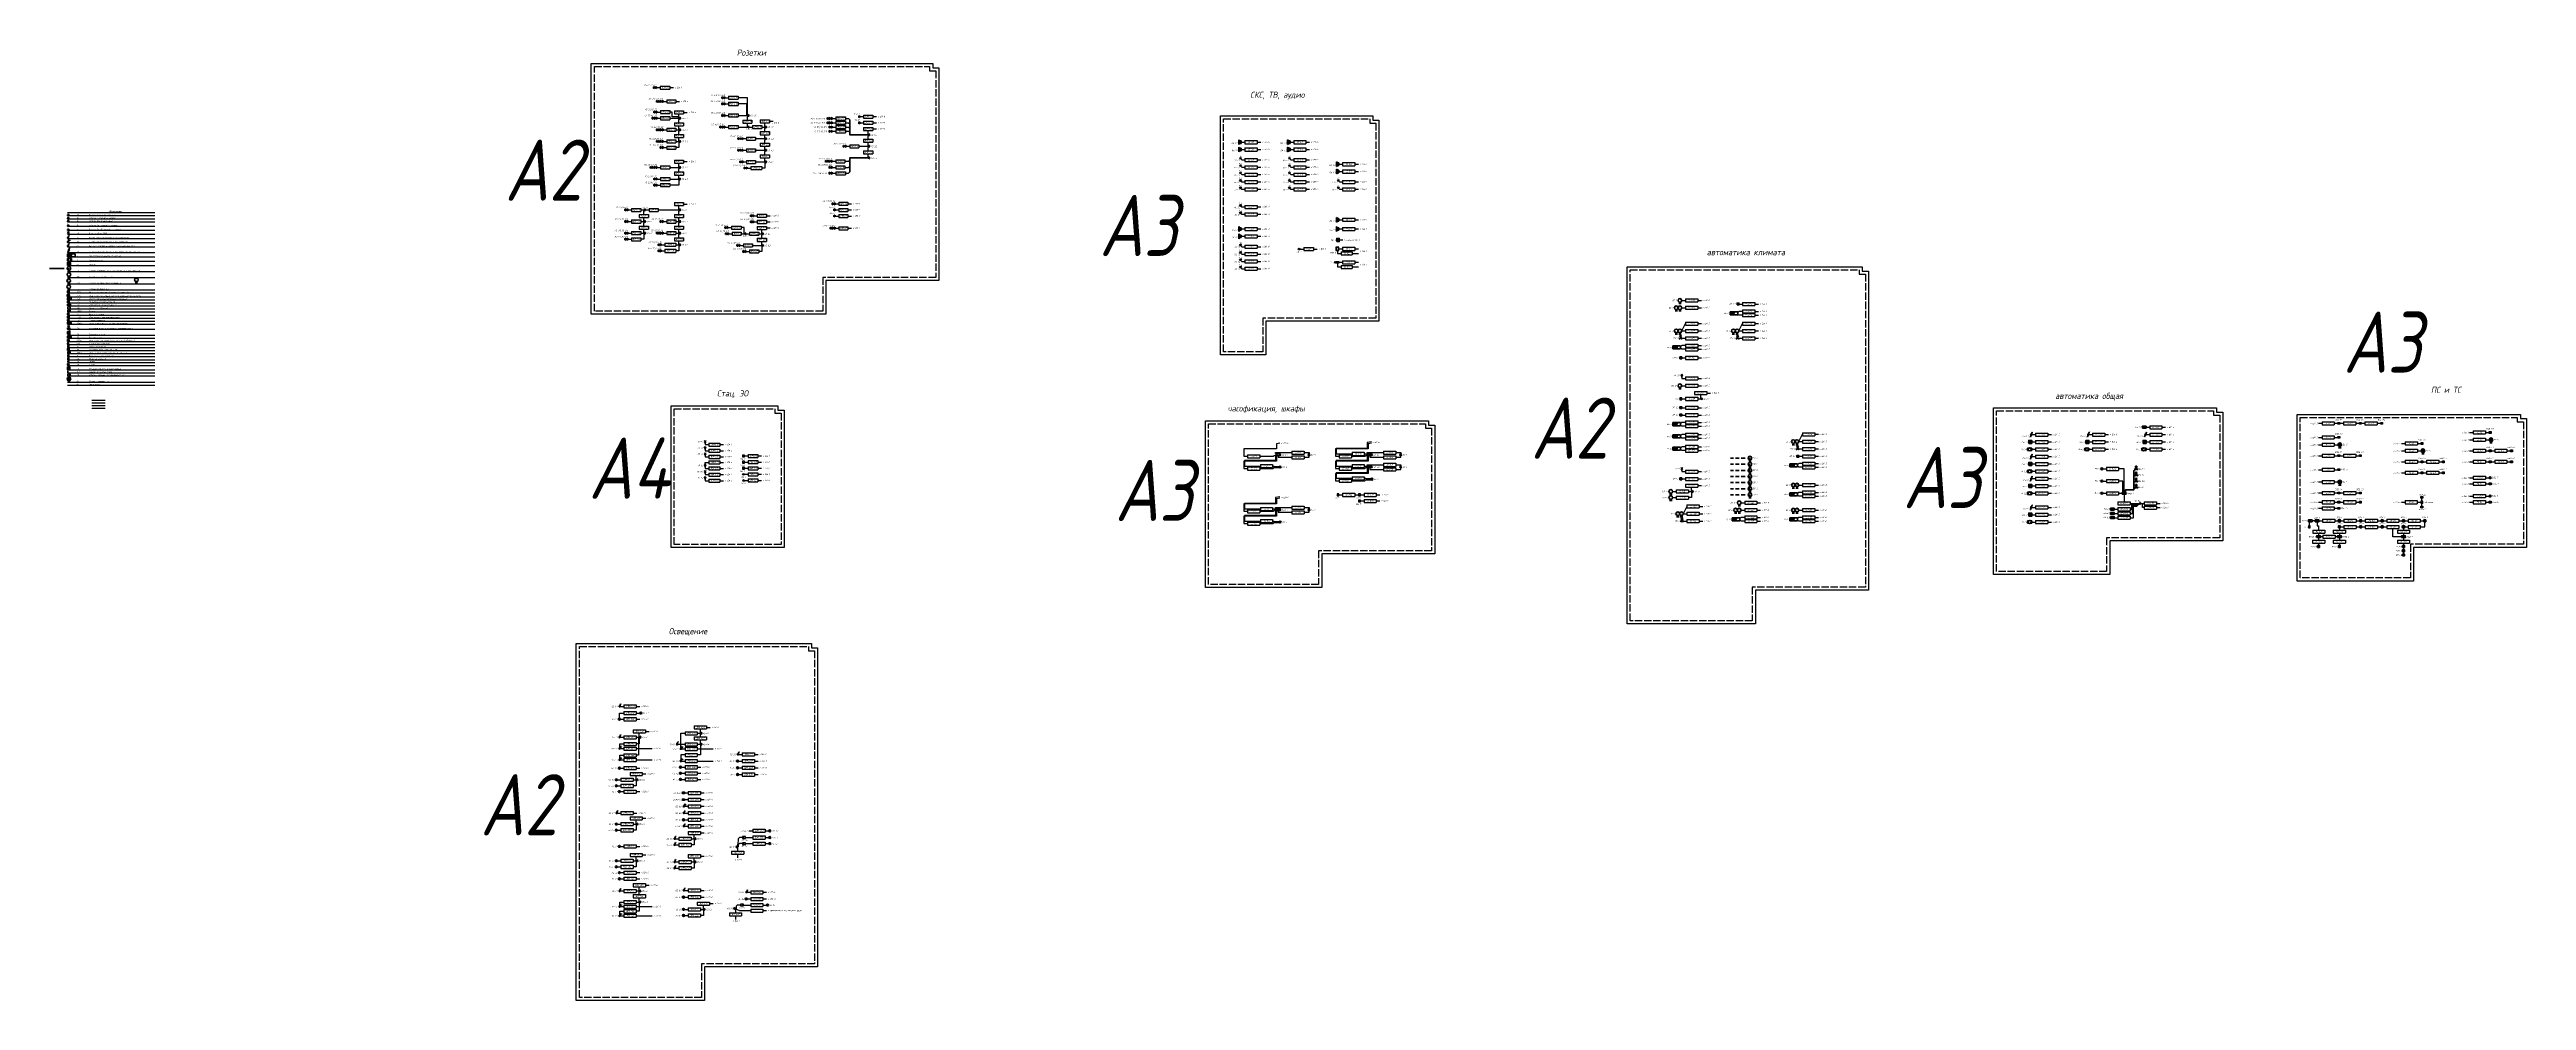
# Model space of a CAD drawing. Header units: millimetres. Extents: x -1048 to 3005, y -1068 to 487.
import ezdxf
from ezdxf.enums import TextEntityAlignment as Align

# ---------------------------------------------------------------- set-up
doc = ezdxf.new("R2010")
doc.units = ezdxf.units.MM
doc.linetypes.add('ACAD_ISO02W100', pattern=[15, 12, -3])
doc.linetypes.add('DASHED', pattern=[19.05, 12.7, -6.35])
doc.layers.add('05 Слаботочка', color=7, linetype='Continuous')
doc.layers.add('10 СОТ', color=7, linetype='Continuous')
doc.layers.add('noprint', color=2, linetype='Continuous', plot=False)
doc.styles.add('GOST typeA', font='')
doc.styles.get("Standard").update_dxf_attribs({"font": 'arial.ttf'})
doc.styles.add('ГОСТ-ISOCPEUR', font='isocpeui.ttf', dxfattribs={"width": 0.8})
doc.styles.get('GOST typeA').set_extended_font_data('GOST type A')
doc.linetypes.add('12V', pattern='A,12.7,-5.08,["12V",Standard,S=2.54,R=0,X=-2.54,Y=-1.27],-5.08', length=22.86)
doc.linetypes.add('220V_LINE', pattern='A,0.2,-0.05,["~220V",Standard,S=0.1,R=0,X=0,Y=-0.05],-0.4,0.1', length=0.75)
doc.linetypes.add('24AC', pattern='A,20,-5,["24AC",Standard,S=2.54,R=0,X=-5,Y=-1.27],-5', length=30)
doc.linetypes.add('DC24V_LINE', pattern='A,0.2,-0.08,["=24V",Standard,S=0.1,R=0,X=0,Y=-0.05],-0.47,0.1', length=0.85)
doc.linetypes.add('LAN_LINE', pattern='A,0.2,-0.05,["LAN",Standard,S=0.1,R=0,X=0,Y=-0.05],-0.3,0.1', length=0.65)
doc.linetypes.add('RS_LINE', pattern='A,0.2,-0.05,["RS",Standard,S=0.1,R=0,X=0,Y=-0.05],-0.2,0.1', length=0.55)

# ---------------------------------------------------------------- blocks, each defined once
blk = doc.blocks.new('розетка скрытая трехполюсная')
at = {"color": 0, "lineweight": -2}
for p, q in [((-1.5, 1.5), (1.5, 1.5)), ((-1.5, 0), (1.5, 0)), ((0, 0), (0, 3))]:
    blk.add_line(p, q, dxfattribs=at)
blk.add_arc((0, 0), 1.5, 0, 180, dxfattribs=at)
blk = doc.blocks.new('коробка коммутационная')
at = {"color": 0, "lineweight": -2}
blk.add_line((0, 3), (0, 0), dxfattribs=at)
blk.add_arc((0, 1.5), 1.5, 270, 90, dxfattribs=at)
blk = doc.blocks.new('*T3')
at = {"color": 0, "lineweight": -2}
for p, q in [((0, 0), (15, 0)), ((0, 0), (0, -5)), ((15, 0), (15, -5)), ((0, -5), (15, -5))]:
    blk.add_line(p, q, dxfattribs=at)
at = {"color": 0, "insert": (7.5, -2.5), "char_height": 2.5, "width": 14, "attachment_point": 5, "style": 'ГОСТ-ISOCPEUR'}
blk.add_mtext('{ЭОМ-1.1}', dxfattribs=at)
blk = doc.blocks.new('*T4')
at = {"color": 0, "lineweight": -2}
for p, q in [((0, 0), (15, 0)), ((0, 0), (0, -5)), ((15, 0), (15, -5)), ((0, -5), (15, -5))]:
    blk.add_line(p, q, dxfattribs=at)
at = {"color": 0, "insert": (7.5, -2.5), "char_height": 2.5, "width": 14, "attachment_point": 5, "style": 'ГОСТ-ISOCPEUR'}
blk.add_mtext('{ЭОМ-1.5}', dxfattribs=at)
blk = doc.blocks.new('*T5')
at = {"color": 0, "lineweight": -2}
for p, q in [((0, 0), (15, 0)), ((0, 0), (0, -5)), ((15, 0), (15, -5)), ((0, -5), (15, -5))]:
    blk.add_line(p, q, dxfattribs=at)
at = {"color": 0, "insert": (7.5, -2.5), "char_height": 2.5, "width": 14, "attachment_point": 5, "style": 'ГОСТ-ISOCPEUR'}
blk.add_mtext('{ЭОМ-1.3}', dxfattribs=at)
blk = doc.blocks.new('*T6')
at = {"color": 0, "lineweight": -2}
for p, q in [((0, 0), (15, 0)), ((0, 0), (0, -5)), ((15, 0), (15, -5)), ((0, -5), (15, -5))]:
    blk.add_line(p, q, dxfattribs=at)
at = {"color": 0, "insert": (7.5, -2.5), "char_height": 2.5, "width": 14, "attachment_point": 5, "style": 'ГОСТ-ISOCPEUR'}
blk.add_mtext('{ЭОМ-1.2}', dxfattribs=at)
blk = doc.blocks.new('*T7')
at = {"color": 0, "lineweight": -2}
for p, q in [((0, 0), (15, 0)), ((0, 0), (0, -5)), ((15, 0), (15, -5)), ((0, -5), (15, -5))]:
    blk.add_line(p, q, dxfattribs=at)
at = {"color": 0, "insert": (7.5, -2.5), "char_height": 2.5, "width": 14, "attachment_point": 5, "style": 'ГОСТ-ISOCPEUR'}
blk.add_mtext('{ЭОМ-1.7}', dxfattribs=at)
blk = doc.blocks.new('*T8')
at = {"color": 0, "lineweight": -2}
for p, q in [((0, 0), (15, 0)), ((0, 0), (0, -5)), ((15, 0), (15, -5)), ((0, -5), (15, -5))]:
    blk.add_line(p, q, dxfattribs=at)
at = {"color": 0, "insert": (7.5, -2.5), "char_height": 2.5, "width": 14, "attachment_point": 5, "style": 'ГОСТ-ISOCPEUR'}
blk.add_mtext('{ЭОМ-1.4}', dxfattribs=at)
blk = doc.blocks.new('*T9')
at = {"color": 0, "lineweight": -2}
for p, q in [((0, 0), (15, 0)), ((0, 0), (0, -5)), ((15, 0), (15, -5)), ((0, -5), (15, -5))]:
    blk.add_line(p, q, dxfattribs=at)
at = {"color": 0, "insert": (7.5, -2.5), "char_height": 2.5, "width": 14, "attachment_point": 5, "style": 'ГОСТ-ISOCPEUR'}
blk.add_mtext('{ЭОМ-1.6}', dxfattribs=at)
blk = doc.blocks.new('*T10')
at = {"color": 0, "lineweight": -2}
for p, q in [((0, 0), (18, 0)), ((0, 0), (0, -5)), ((18, 0), (18, -5)), ((0, -5), (18, -5))]:
    blk.add_line(p, q, dxfattribs=at)
at = {"color": 0, "insert": (9, -2.5), "char_height": 2.5, "width": 17, "attachment_point": 5, "style": 'ГОСТ-ISOCPEUR'}
blk.add_mtext('{ЭОМ-1.15}', dxfattribs=at)
blk = doc.blocks.new('*T11')
at = {"color": 0, "lineweight": -2}
for p, q in [((0, 0), (15, 0)), ((0, 0), (0, -5)), ((15, 0), (15, -5)), ((0, -5), (15, -5))]:
    blk.add_line(p, q, dxfattribs=at)
at = {"color": 0, "insert": (7.5, -2.5), "char_height": 2.5, "width": 14, "attachment_point": 5, "style": 'ГОСТ-ISOCPEUR'}
blk.add_mtext('{ЭОМ-1.9}', dxfattribs=at)
blk = doc.blocks.new('*T12')
at = {"color": 0, "lineweight": -2}
for p, q in [((0, 0), (15, 0)), ((0, 0), (0, -5)), ((15, 0), (15, -5)), ((0, -5), (15, -5))]:
    blk.add_line(p, q, dxfattribs=at)
at = {"color": 0, "insert": (7.5, -2.5), "char_height": 2.5, "width": 14, "attachment_point": 5, "style": 'ГОСТ-ISOCPEUR'}
blk.add_mtext('{\\W0.8;ЭОМ-1.10}', dxfattribs=at)
blk = doc.blocks.new('*T13')
at = {"color": 0, "lineweight": -2}
for p, q in [((0, 0), (15, 0)), ((0, 0), (0, -5)), ((15, 0), (15, -5)), ((0, -5), (15, -5))]:
    blk.add_line(p, q, dxfattribs=at)
at = {"color": 0, "insert": (7.5, -2.5), "char_height": 2.5, "width": 14, "attachment_point": 5, "style": 'ГОСТ-ISOCPEUR'}
blk.add_mtext('{ЭОМ-1.13}', dxfattribs=at)
blk = doc.blocks.new('*T14')
at = {"color": 0, "lineweight": -2}
for p, q in [((0, 0), (15, 0)), ((0, 0), (0, -5)), ((15, 0), (15, -5)), ((0, -5), (15, -5))]:
    blk.add_line(p, q, dxfattribs=at)
at = {"color": 0, "insert": (7.5, -2.5), "char_height": 2.5, "width": 14, "attachment_point": 5, "style": 'ГОСТ-ISOCPEUR'}
blk.add_mtext('{ЭОМ-2.1}', dxfattribs=at)
blk = doc.blocks.new('*T15')
at = {"color": 0, "lineweight": -2}
for p, q in [((0, 0), (15, 0)), ((0, 0), (0, -5)), ((15, 0), (15, -5)), ((0, -5), (15, -5))]:
    blk.add_line(p, q, dxfattribs=at)
at = {"color": 0, "insert": (7.5, -2.5), "char_height": 2.5, "width": 14, "attachment_point": 5, "style": 'ГОСТ-ISOCPEUR'}
blk.add_mtext('{ЭОМ-2.3}', dxfattribs=at)
blk = doc.blocks.new('розетка открытая трехполюсная')
at = {"color": 0, "lineweight": -2}
for p, q in [((-1.5, 1.5), (1.5, 1.5)), ((-1.5, 0), (1.5, 0)), ((0, 1.5), (0, 3))]:
    blk.add_line(p, q, dxfattribs=at)
blk.add_arc((0, 0), 1.5, 0, 180, dxfattribs=at)
blk = doc.blocks.new('*T17')
at = {"color": 0, "lineweight": -2}
for p, q in [((0, 0), (15, 0)), ((0, 0), (0, -5)), ((15, 0), (15, -5)), ((0, -5), (15, -5))]:
    blk.add_line(p, q, dxfattribs=at)
at = {"color": 0, "insert": (7.5, -2.5), "char_height": 2.5, "width": 14, "attachment_point": 5, "style": 'ГОСТ-ISOCPEUR'}
blk.add_mtext('{ЭОМ-3.1}', dxfattribs=at)
blk = doc.blocks.new('*T18')
at = {"color": 0, "lineweight": -2}
for p, q in [((0, 0), (15, 0)), ((0, 0), (0, -5)), ((15, 0), (15, -5)), ((0, -5), (15, -5))]:
    blk.add_line(p, q, dxfattribs=at)
at = {"color": 0, "insert": (7.5, -2.5), "char_height": 2.5, "width": 14, "attachment_point": 5, "style": 'ГОСТ-ISOCPEUR'}
blk.add_mtext('{ЭОМ-3.3}', dxfattribs=at)
blk = doc.blocks.new('*T19')
at = {"color": 0, "lineweight": -2}
for p, q in [((0, 0), (15, 0)), ((0, 0), (0, -5)), ((15, 0), (15, -5)), ((0, -5), (15, -5))]:
    blk.add_line(p, q, dxfattribs=at)
at = {"color": 0, "insert": (7.5, -2.5), "char_height": 2.5, "width": 14, "attachment_point": 5, "style": 'ГОСТ-ISOCPEUR'}
blk.add_mtext('{ЭОМ-3.2}', dxfattribs=at)
blk = doc.blocks.new('*T20')
at = {"color": 0, "lineweight": -2}
for p, q in [((0, 0), (15, 0)), ((0, 0), (0, -5)), ((15, 0), (15, -5)), ((0, -5), (15, -5))]:
    blk.add_line(p, q, dxfattribs=at)
at = {"color": 0, "insert": (7.5, -2.5), "char_height": 2.5, "width": 14, "attachment_point": 5, "style": 'ГОСТ-ISOCPEUR'}
blk.add_mtext('{ЭОМ-3.4}', dxfattribs=at)
blk = doc.blocks.new('*T21')
at = {"color": 0, "lineweight": -2}
for p, q in [((0, 0), (15, 0)), ((0, 0), (0, -5)), ((15, 0), (15, -5)), ((0, -5), (15, -5))]:
    blk.add_line(p, q, dxfattribs=at)
at = {"color": 0, "insert": (7.5, -2.5), "char_height": 2.5, "width": 14, "attachment_point": 5, "style": 'ГОСТ-ISOCPEUR'}
blk.add_mtext('{ЭОМ-3.5}', dxfattribs=at)
blk = doc.blocks.new('*T22')
at = {"color": 0, "lineweight": -2}
for p, q in [((0, 0), (15, 0)), ((0, 0), (0, -5)), ((15, 0), (15, -5)), ((0, -5), (15, -5))]:
    blk.add_line(p, q, dxfattribs=at)
at = {"color": 0, "insert": (7.5, -2.5), "char_height": 2.5, "width": 14, "attachment_point": 5, "style": 'ГОСТ-ISOCPEUR'}
blk.add_mtext('{ЭОМ-3.6}', dxfattribs=at)
blk = doc.blocks.new('*T23')
at = {"color": 0, "lineweight": -2}
for p, q in [((0, 0), (15, 0)), ((0, 0), (0, -5)), ((15, 0), (15, -5)), ((0, -5), (15, -5))]:
    blk.add_line(p, q, dxfattribs=at)
at = {"color": 0, "insert": (7.5, -2.5), "char_height": 2.5, "width": 14, "attachment_point": 5, "style": 'ГОСТ-ISOCPEUR'}
blk.add_mtext('{ЭОМ-3.7}', dxfattribs=at)
blk = doc.blocks.new('*T24')
at = {"color": 0, "lineweight": -2}
for p, q in [((0, 0), (15, 0)), ((0, 0), (0, -5)), ((15, 0), (15, -5)), ((0, -5), (15, -5))]:
    blk.add_line(p, q, dxfattribs=at)
at = {"color": 0, "insert": (7.5, -2.5), "char_height": 2.5, "width": 14, "attachment_point": 5, "style": 'ГОСТ-ISOCPEUR'}
blk.add_mtext('{ЭОМ-3.8}', dxfattribs=at)
blk = doc.blocks.new('*T25')
at = {"color": 0, "lineweight": -2}
for p, q in [((0, 0), (15, 0)), ((0, 0), (0, -5)), ((15, 0), (15, -5)), ((0, -5), (15, -5))]:
    blk.add_line(p, q, dxfattribs=at)
at = {"color": 0, "insert": (7.5, -2.5), "char_height": 2.5, "width": 14, "attachment_point": 5, "style": 'ГОСТ-ISOCPEUR'}
blk.add_mtext('{ЭОМ-3.9}', dxfattribs=at)
blk = doc.blocks.new('розетка скрытая трехполюсная IP54')
at = {"lineweight": -2}
h = blk.add_hatch(color=0, dxfattribs=at)
h.paths.add_polyline_path([(0, 0), (0, 1.5, 0.414214), (-1.5, 0)])
h.paths.add_polyline_path([(1.5, 0, 0.414214), (0, 1.5), (0, 0)])
at = {"color": 0, "lineweight": -2}
for p, q in [((-1.5, 1.5), (1.5, 1.5)), ((-1.5, 0), (1.5, 0)), ((0, 0), (0, 3))]:
    blk.add_line(p, q, dxfattribs=at)
blk.add_arc((0, 0), 1.5, 0, 180, dxfattribs=at)
blk = doc.blocks.new('*T27')
at = {"color": 0, "lineweight": -2}
for p, q in [((0, 0), (16, 0)), ((0, 0), (0, -5)), ((16, 0), (16, -5)), ((0, -5), (16, -5))]:
    blk.add_line(p, q, dxfattribs=at)
at = {"color": 0, "insert": (8, -2.5), "char_height": 2.5, "width": 15, "attachment_point": 5, "style": 'ГОСТ-ISOCPEUR'}
blk.add_mtext('{ЭОМ-9.1}', dxfattribs=at)
blk = doc.blocks.new('*T28')
at = {"color": 0, "lineweight": -2}
for p, q in [((0, 0), (15, 0)), ((0, 0), (0, -5)), ((15, 0), (15, -5)), ((0, -5), (15, -5))]:
    blk.add_line(p, q, dxfattribs=at)
at = {"color": 0, "insert": (7.5, -2.5), "char_height": 2.5, "width": 14, "attachment_point": 5, "style": 'ГОСТ-ISOCPEUR'}
blk.add_mtext('{ЭОМ-4.1}', dxfattribs=at)
blk = doc.blocks.new('*T29')
at = {"color": 0, "lineweight": -2}
for p, q in [((0, 0), (15, 0)), ((0, 0), (0, -5)), ((15, 0), (15, -5)), ((0, -5), (15, -5))]:
    blk.add_line(p, q, dxfattribs=at)
at = {"color": 0, "insert": (7.5, -2.5), "char_height": 2.5, "width": 14, "attachment_point": 5, "style": 'ГОСТ-ISOCPEUR'}
blk.add_mtext('{ЭОМ-4.2}', dxfattribs=at)
blk = doc.blocks.new('*T30')
at = {"color": 0, "lineweight": -2}
for p, q in [((0, 0), (15, 0)), ((0, 0), (0, -5)), ((15, 0), (15, -5)), ((0, -5), (15, -5))]:
    blk.add_line(p, q, dxfattribs=at)
at = {"color": 0, "insert": (7.5, -2.5), "char_height": 2.5, "width": 14, "attachment_point": 5, "style": 'ГОСТ-ISOCPEUR'}
blk.add_mtext('{ЭОМ-4.3}', dxfattribs=at)
blk = doc.blocks.new('*T31')
at = {"color": 0, "lineweight": -2}
for p, q in [((0, 0), (15, 0)), ((0, 0), (0, -5)), ((15, 0), (15, -5)), ((0, -5), (15, -5))]:
    blk.add_line(p, q, dxfattribs=at)
at = {"color": 0, "insert": (7.5, -2.5), "char_height": 2.5, "width": 14, "attachment_point": 5, "style": 'ГОСТ-ISOCPEUR'}
blk.add_mtext('{ЭОМ-4.9}', dxfattribs=at)
blk = doc.blocks.new('*T32')
at = {"color": 0, "lineweight": -2}
for p, q in [((0, 0), (15, 0)), ((0, 0), (0, -5)), ((15, 0), (15, -5)), ((0, -5), (15, -5))]:
    blk.add_line(p, q, dxfattribs=at)
at = {"color": 0, "insert": (7.5, -2.5), "char_height": 2.5, "width": 14, "attachment_point": 5, "style": 'ГОСТ-ISOCPEUR'}
blk.add_mtext('{ЭОМ-4.4}', dxfattribs=at)
blk = doc.blocks.new('*T33')
at = {"color": 0, "lineweight": -2}
for p, q in [((0, 0), (15, 0)), ((0, 0), (0, -5)), ((15, 0), (15, -5)), ((0, -5), (15, -5))]:
    blk.add_line(p, q, dxfattribs=at)
at = {"color": 0, "insert": (7.5, -2.5), "char_height": 2.5, "width": 14, "attachment_point": 5, "style": 'ГОСТ-ISOCPEUR'}
blk.add_mtext('{ЭОМ-4.5}', dxfattribs=at)
blk = doc.blocks.new('*T34')
at = {"color": 0, "lineweight": -2}
for p, q in [((0, 0), (18, 0)), ((0, 0), (0, -5)), ((18, 0), (18, -5)), ((0, -5), (18, -5))]:
    blk.add_line(p, q, dxfattribs=at)
at = {"color": 0, "insert": (9, -2.5), "char_height": 2.5, "width": 17, "attachment_point": 5, "style": 'ГОСТ-ISOCPEUR'}
blk.add_mtext('{ЭОМ-4.8}', dxfattribs=at)
blk = doc.blocks.new('*T35')
at = {"color": 0, "lineweight": -2}
for p, q in [((0, 0), (15, 0)), ((0, 0), (0, -5)), ((15, 0), (15, -5)), ((0, -5), (15, -5))]:
    blk.add_line(p, q, dxfattribs=at)
at = {"color": 0, "insert": (7.5, -2.5), "char_height": 2.5, "width": 14, "attachment_point": 5, "style": 'ГОСТ-ISOCPEUR'}
blk.add_mtext('{ЭОМ-4.11}', dxfattribs=at)
blk = doc.blocks.new('*T36')
at = {"color": 0, "lineweight": -2}
for p, q in [((0, 0), (16, 0)), ((0, 0), (0, -5)), ((16, 0), (16, -5)), ((0, -5), (16, -5))]:
    blk.add_line(p, q, dxfattribs=at)
at = {"color": 0, "insert": (8, -2.5), "char_height": 2.5, "width": 15, "attachment_point": 5, "style": 'ГОСТ-ISOCPEUR'}
blk.add_mtext('{ЭОМ-4.12}', dxfattribs=at)
blk = doc.blocks.new('*T37')
at = {"color": 0, "lineweight": -2}
for p, q in [((0, 0), (16, 0)), ((0, 0), (0, -5)), ((16, 0), (16, -5)), ((0, -5), (16, -5))]:
    blk.add_line(p, q, dxfattribs=at)
at = {"color": 0, "insert": (8, -2.5), "char_height": 2.5, "width": 15, "attachment_point": 5, "style": 'ГОСТ-ISOCPEUR'}
blk.add_mtext('{ЭОМ-4.14}', dxfattribs=at)
blk = doc.blocks.new('*T38')
at = {"color": 0, "lineweight": -2}
for p, q in [((0, 0), (15, 0)), ((0, 0), (0, -5)), ((15, 0), (15, -5)), ((0, -5), (15, -5))]:
    blk.add_line(p, q, dxfattribs=at)
at = {"color": 0, "insert": (7.5, -2.5), "char_height": 2.5, "width": 14, "attachment_point": 5, "style": 'ГОСТ-ISOCPEUR'}
blk.add_mtext('{ЭОМ-5.1}', dxfattribs=at)
blk = doc.blocks.new('*T39')
at = {"color": 0, "lineweight": -2}
for p, q in [((0, 0), (15, 0)), ((0, 0), (0, -5)), ((15, 0), (15, -5)), ((0, -5), (15, -5))]:
    blk.add_line(p, q, dxfattribs=at)
at = {"color": 0, "insert": (7.5, -2.5), "char_height": 2.5, "width": 14, "attachment_point": 5, "style": 'ГОСТ-ISOCPEUR'}
blk.add_mtext('{ЭОМ-5.2}', dxfattribs=at)
blk = doc.blocks.new('*T40')
at = {"color": 0, "lineweight": -2}
for p, q in [((0, 0), (15, 0)), ((0, 0), (0, -5)), ((15, 0), (15, -5)), ((0, -5), (15, -5))]:
    blk.add_line(p, q, dxfattribs=at)
at = {"color": 0, "insert": (7.5, -2.5), "char_height": 2.5, "width": 14, "attachment_point": 5, "style": 'ГОСТ-ISOCPEUR'}
blk.add_mtext('{ЭОМ-5.3}', dxfattribs=at)
blk = doc.blocks.new('*T41')
at = {"color": 0, "lineweight": -2}
for p, q in [((0, 0), (15, 0)), ((0, 0), (0, -5)), ((15, 0), (15, -5)), ((0, -5), (15, -5))]:
    blk.add_line(p, q, dxfattribs=at)
at = {"color": 0, "insert": (7.5, -2.5), "char_height": 2.5, "width": 14, "attachment_point": 5, "style": 'ГОСТ-ISOCPEUR'}
blk.add_mtext('{ЭОМ-5.4}', dxfattribs=at)
blk = doc.blocks.new('*T42')
at = {"color": 0, "lineweight": -2}
for p, q in [((0, 0), (15, 0)), ((0, 0), (0, -5)), ((15, 0), (15, -5)), ((0, -5), (15, -5))]:
    blk.add_line(p, q, dxfattribs=at)
at = {"color": 0, "insert": (7.5, -2.5), "char_height": 2.5, "width": 14, "attachment_point": 5, "style": 'ГОСТ-ISOCPEUR'}
blk.add_mtext('{ЭОМ-5.5}', dxfattribs=at)
blk = doc.blocks.new('*T43')
at = {"color": 0, "lineweight": -2}
for p, q in [((0, 0), (15, 0)), ((0, 0), (0, -5)), ((15, 0), (15, -5)), ((0, -5), (15, -5))]:
    blk.add_line(p, q, dxfattribs=at)
at = {"color": 0, "insert": (7.5, -2.5), "char_height": 2.5, "width": 14, "attachment_point": 5, "style": 'ГОСТ-ISOCPEUR'}
blk.add_mtext('{ЭОМ-5.8}', dxfattribs=at)
blk = doc.blocks.new('*T44')
at = {"color": 0, "lineweight": -2}
for p, q in [((0, 0), (15, 0)), ((0, 0), (0, -5)), ((15, 0), (15, -5)), ((0, -5), (15, -5))]:
    blk.add_line(p, q, dxfattribs=at)
at = {"color": 0, "insert": (7.5, -2.5), "char_height": 2.5, "width": 14, "attachment_point": 5, "style": 'ГОСТ-ISOCPEUR'}
blk.add_mtext('{ЭОМ-6.1}', dxfattribs=at)
blk = doc.blocks.new('*T45')
at = {"color": 0, "lineweight": -2}
for p, q in [((0, 0), (15, 0)), ((0, 0), (0, -5)), ((15, 0), (15, -5)), ((0, -5), (15, -5))]:
    blk.add_line(p, q, dxfattribs=at)
at = {"color": 0, "insert": (7.5, -2.5), "char_height": 2.5, "width": 14, "attachment_point": 5, "style": 'ГОСТ-ISOCPEUR'}
blk.add_mtext('{ЭОМ-6.2}', dxfattribs=at)
blk = doc.blocks.new('*T46')
at = {"color": 0, "lineweight": -2}
for p, q in [((0, 0), (15, 0)), ((0, 0), (0, -5)), ((15, 0), (15, -5)), ((0, -5), (15, -5))]:
    blk.add_line(p, q, dxfattribs=at)
at = {"color": 0, "insert": (7.5, -2.5), "char_height": 2.5, "width": 14, "attachment_point": 5, "style": 'ГОСТ-ISOCPEUR'}
blk.add_mtext('{ЭОМ-6.3}', dxfattribs=at)
blk = doc.blocks.new('*T47')
at = {"color": 0, "lineweight": -2}
for p, q in [((0, 0), (16, 0)), ((0, 0), (0, -5)), ((16, 0), (16, -5)), ((0, -5), (16, -5))]:
    blk.add_line(p, q, dxfattribs=at)
at = {"color": 0, "insert": (8, -2.5), "char_height": 2.5, "width": 15, "attachment_point": 5, "style": 'ГОСТ-ISOCPEUR'}
blk.add_mtext('{ЭОМ-6.4}', dxfattribs=at)
blk = doc.blocks.new('*T48')
at = {"color": 0, "lineweight": -2}
for p, q in [((0, 0), (15, 0)), ((0, 0), (0, -5)), ((15, 0), (15, -5)), ((0, -5), (15, -5))]:
    blk.add_line(p, q, dxfattribs=at)
at = {"color": 0, "insert": (7.5, -2.5), "char_height": 2.5, "width": 14, "attachment_point": 5, "style": 'ГОСТ-ISOCPEUR'}
blk.add_mtext('{ЭОМ-6.5}', dxfattribs=at)
blk = doc.blocks.new('*T49')
at = {"color": 0, "lineweight": -2}
for p, q in [((0, 0), (15, 0)), ((0, 0), (0, -5)), ((15, 0), (15, -5)), ((0, -5), (15, -5))]:
    blk.add_line(p, q, dxfattribs=at)
at = {"color": 0, "insert": (7.5, -2.5), "char_height": 2.5, "width": 14, "attachment_point": 5, "style": 'ГОСТ-ISOCPEUR'}
blk.add_mtext('{ЭОМ-6.6}', dxfattribs=at)
blk = doc.blocks.new('*T50')
at = {"color": 0, "lineweight": -2}
for p, q in [((0, 0), (15, 0)), ((0, 0), (0, -5)), ((15, 0), (15, -5)), ((0, -5), (15, -5))]:
    blk.add_line(p, q, dxfattribs=at)
at = {"color": 0, "insert": (7.5, -2.5), "char_height": 2.5, "width": 14, "attachment_point": 5, "style": 'ГОСТ-ISOCPEUR'}
blk.add_mtext('{ЭОМ-6.7}', dxfattribs=at)
blk = doc.blocks.new('*T51')
at = {"color": 0, "lineweight": -2}
for p, q in [((0, 0), (15, 0)), ((0, 0), (0, -5)), ((15, 0), (15, -5)), ((0, -5), (15, -5))]:
    blk.add_line(p, q, dxfattribs=at)
at = {"color": 0, "insert": (7.5, -2.5), "char_height": 2.5, "width": 14, "attachment_point": 5, "style": 'ГОСТ-ISOCPEUR'}
blk.add_mtext('{ЭОМ-6.8}', dxfattribs=at)
blk = doc.blocks.new('*T52')
at = {"color": 0, "lineweight": -2}
for p, q in [((0, 0), (15, 0)), ((0, 0), (0, -5)), ((15, 0), (15, -5)), ((0, -5), (15, -5))]:
    blk.add_line(p, q, dxfattribs=at)
at = {"color": 0, "insert": (7.5, -2.5), "char_height": 2.5, "width": 14, "attachment_point": 5, "style": 'ГОСТ-ISOCPEUR'}
blk.add_mtext('{ЭОМ-6.9}', dxfattribs=at)
blk = doc.blocks.new('*T53')
at = {"color": 0, "lineweight": -2}
for p, q in [((0, 0), (15, 0)), ((0, 0), (0, -5)), ((15, 0), (15, -5)), ((0, -5), (15, -5))]:
    blk.add_line(p, q, dxfattribs=at)
at = {"color": 0, "insert": (7.5, -2.5), "char_height": 2.5, "width": 14, "attachment_point": 5, "style": 'ГОСТ-ISOCPEUR'}
blk.add_mtext('{ЭОМ-8.1}', dxfattribs=at)
blk = doc.blocks.new('*T54')
at = {"color": 0, "lineweight": -2}
for p, q in [((0, 0), (15, 0)), ((0, 0), (0, -5)), ((15, 0), (15, -5)), ((0, -5), (15, -5))]:
    blk.add_line(p, q, dxfattribs=at)
at = {"color": 0, "insert": (7.5, -2.5), "char_height": 2.5, "width": 14, "attachment_point": 5, "style": 'ГОСТ-ISOCPEUR'}
blk.add_mtext('{ЭОМ-7.2}', dxfattribs=at)
blk = doc.blocks.new('*T55')
at = {"color": 0, "lineweight": -2}
for p, q in [((0, 0), (15, 0)), ((0, 0), (0, -5)), ((15, 0), (15, -5)), ((0, -5), (15, -5))]:
    blk.add_line(p, q, dxfattribs=at)
at = {"color": 0, "insert": (7.5, -2.5), "char_height": 2.5, "width": 14, "attachment_point": 5, "style": 'ГОСТ-ISOCPEUR'}
blk.add_mtext('{ЭОМ-7.3}', dxfattribs=at)
blk = doc.blocks.new('стац. точка')
at = {"color": 0, "lineweight": -2}
for p, q in [((-1.5, 1.5), (1.5, -1.5)), ((1.5, 1.5), (-1.5, -1.5)), ((0, 0), (0, -3))]:
    blk.add_line(p, q, dxfattribs=at)
blk = doc.blocks.new('*T57')
at = {"color": 0, "lineweight": -2}
for p, q in [((0, 0), (18, 0)), ((0, 0), (0, -5)), ((18, 0), (18, -5)), ((0, -5), (18, -5))]:
    blk.add_line(p, q, dxfattribs=at)
at = {"color": 0, "insert": (9, -2.5), "char_height": 2.5, "width": 17, "attachment_point": 5, "style": 'ГОСТ-ISOCPEUR'}
blk.add_mtext('{ЭОМ-1.32}', dxfattribs=at)
blk = doc.blocks.new('*T58')
at = {"color": 0, "lineweight": -2}
for p, q in [((0, 0), (20, 0)), ((0, 0), (0, -5)), ((20, 0), (20, -5)), ((0, -5), (20, -5))]:
    blk.add_line(p, q, dxfattribs=at)
at = {"color": 0, "insert": (10, -2.5), "char_height": 2.5, "width": 19, "attachment_point": 5, "style": 'ГОСТ-ISOCPEUR'}
blk.add_mtext('{ЭОМ-1.51}', dxfattribs=at)
blk = doc.blocks.new('*T59')
at = {"color": 0, "lineweight": -2}
for p, q in [((0, 0), (20, 0)), ((0, 0), (0, -5)), ((20, 0), (20, -5)), ((0, -5), (20, -5))]:
    blk.add_line(p, q, dxfattribs=at)
at = {"color": 0, "insert": (10, -2.5), "char_height": 2.5, "width": 19, "attachment_point": 5, "style": 'ГОСТ-ISOCPEUR'}
blk.add_mtext('{ЭОМ-1.52}', dxfattribs=at)
blk = doc.blocks.new('*T60')
at = {"color": 0, "lineweight": -2}
for p, q in [((0, 0), (20, 0)), ((0, 0), (0, -5)), ((20, 0), (20, -5)), ((0, -5), (20, -5))]:
    blk.add_line(p, q, dxfattribs=at)
at = {"color": 0, "insert": (10, -2.5), "char_height": 2.5, "width": 19, "attachment_point": 5, "style": 'ГОСТ-ISOCPEUR'}
blk.add_mtext('{ЭОМ-1.53}', dxfattribs=at)
blk = doc.blocks.new('*T61')
at = {"color": 0, "lineweight": -2}
for p, q in [((0, 0), (20, 0)), ((0, 0), (0, -5)), ((20, 0), (20, -5)), ((0, -5), (20, -5))]:
    blk.add_line(p, q, dxfattribs=at)
at = {"color": 0, "insert": (10, -2.5), "char_height": 2.5, "width": 19, "attachment_point": 5, "style": 'ГОСТ-ISOCPEUR'}
blk.add_mtext('{ЭОМ-1.54}', dxfattribs=at)
blk = doc.blocks.new('*T62')
at = {"color": 0, "lineweight": -2}
for p, q in [((0, 0), (20, 0)), ((0, 0), (0, -5)), ((20, 0), (20, -5)), ((0, -5), (20, -5))]:
    blk.add_line(p, q, dxfattribs=at)
at = {"color": 0, "insert": (10, -2.5), "char_height": 2.5, "width": 19, "attachment_point": 5, "style": 'ГОСТ-ISOCPEUR'}
blk.add_mtext('{ЭОМ-1.55}', dxfattribs=at)
blk = doc.blocks.new('*T63')
at = {"color": 0, "lineweight": -2}
for p, q in [((0, 0), (20, 0)), ((0, 0), (0, -5)), ((20, 0), (20, -5)), ((0, -5), (20, -5))]:
    blk.add_line(p, q, dxfattribs=at)
at = {"color": 0, "insert": (10, -2.5), "char_height": 2.5, "width": 19, "attachment_point": 5, "style": 'ГОСТ-ISOCPEUR'}
blk.add_mtext('{ЭОМ-1.56}', dxfattribs=at)
blk = doc.blocks.new('кнопка 1')
at = {"color": 0, "lineweight": -2}
for p, q in [((0.3, 0.9), (1.4, 3.8)), ((1.4, 3.8), (2.3, 3.4))]:
    blk.add_line(p, q, dxfattribs=at)
blk.add_circle((0, 0), 1, dxfattribs=at)
blk = doc.blocks.new('*T73')
at = {"color": 0, "lineweight": -2}
for p, q in [((0, 0), (20, 0)), ((0, 0), (0, -5)), ((20, 0), (20, -5)), ((0, -5), (20, -5))]:
    blk.add_line(p, q, dxfattribs=at)
at = {"color": 0, "insert": (10, -2.5), "char_height": 2.5, "width": 19, "attachment_point": 5, "style": 'ГОСТ-ISOCPEUR'}
blk.add_mtext('{ЭОМ-1.60}', dxfattribs=at)
blk = doc.blocks.new('*T74')
at = {"color": 0, "lineweight": -2}
for p, q in [((0, 0), (20, 0)), ((0, 0), (0, -5)), ((20, 0), (20, -5)), ((0, -5), (20, -5))]:
    blk.add_line(p, q, dxfattribs=at)
at = {"color": 0, "insert": (10, -2.5), "char_height": 2.5, "width": 19, "attachment_point": 5, "style": 'ГОСТ-ISOCPEUR'}
blk.add_mtext('{ЭОМ-1.57}', dxfattribs=at)
blk = doc.blocks.new('кнопка 2')
at = {"color": 0, "lineweight": -2}
for p, q in [((0.3, 0.9), (1.4, 3.8)), ((0.7, 0.7), (2.9, 2.9)), ((1.4, 3.8), (2.3, 3.4)), ((2.9, 2.9), (3.7, 2))]:
    blk.add_line(p, q, dxfattribs=at)
blk.add_circle((0, 0), 1, dxfattribs=at)
blk = doc.blocks.new('*T75')
at = {"color": 0, "lineweight": -2}
for p, q in [((0, 0), (20, 0)), ((0, 0), (0, -5)), ((20, 0), (20, -5)), ((0, -5), (20, -5))]:
    blk.add_line(p, q, dxfattribs=at)
at = {"color": 0, "insert": (10, -2.5), "char_height": 2.5, "width": 19, "attachment_point": 5, "style": 'ГОСТ-ISOCPEUR'}
blk.add_mtext('{ЭОМ-1.58}', dxfattribs=at)
blk = doc.blocks.new('*T76')
at = {"color": 0, "lineweight": -2}
for p, q in [((0, 0), (20, 0)), ((0, 0), (0, -5)), ((20, 0), (20, -5)), ((0, -5), (20, -5))]:
    blk.add_line(p, q, dxfattribs=at)
at = {"color": 0, "insert": (10, -2.5), "char_height": 2.5, "width": 19, "attachment_point": 5, "style": 'ГОСТ-ISOCPEUR'}
blk.add_mtext('{ЭОМ-2.51}', dxfattribs=at)
blk = doc.blocks.new('*T77')
at = {"color": 0, "lineweight": -2}
for p, q in [((0, 0), (20, 0)), ((0, 0), (0, -5)), ((20, 0), (20, -5)), ((0, -5), (20, -5))]:
    blk.add_line(p, q, dxfattribs=at)
at = {"color": 0, "insert": (10, -2.5), "char_height": 2.5, "width": 19, "attachment_point": 5, "style": 'ГОСТ-ISOCPEUR'}
blk.add_mtext('{ЭОМ-2.52}', dxfattribs=at)
blk = doc.blocks.new('*T78')
at = {"color": 0, "lineweight": -2}
for p, q in [((0, 0), (20, 0)), ((0, 0), (0, -5)), ((20, 0), (20, -5)), ((0, -5), (20, -5))]:
    blk.add_line(p, q, dxfattribs=at)
at = {"color": 0, "insert": (10, -2.5), "char_height": 2.5, "width": 19, "attachment_point": 5, "style": 'ГОСТ-ISOCPEUR'}
blk.add_mtext('{ЭОМ-2.53}', dxfattribs=at)
blk = doc.blocks.new('*T79')
at = {"color": 0, "lineweight": -2}
for p, q in [((0, 0), (20, 0)), ((0, 0), (0, -5)), ((20, 0), (20, -5)), ((0, -5), (20, -5))]:
    blk.add_line(p, q, dxfattribs=at)
at = {"color": 0, "insert": (10, -2.5), "char_height": 2.5, "width": 19, "attachment_point": 5, "style": 'ГОСТ-ISOCPEUR'}
blk.add_mtext('{ЭОМ-1.59}', dxfattribs=at)
blk = doc.blocks.new('*T80')
at = {"color": 0, "lineweight": -2}
for p, q in [((0, 0), (20, 0)), ((0, 0), (0, -5)), ((20, 0), (20, -5)), ((0, -5), (20, -5))]:
    blk.add_line(p, q, dxfattribs=at)
at = {"color": 0, "insert": (10, -2.5), "char_height": 2.5, "width": 19, "attachment_point": 5, "style": 'ГОСТ-ISOCPEUR'}
blk.add_mtext('{ЭОМ-1.61}', dxfattribs=at)
blk = doc.blocks.new('*T81')
at = {"color": 0, "lineweight": -2}
for p, q in [((0, 0), (20, 0)), ((0, 0), (0, -5)), ((20, 0), (20, -5)), ((0, -5), (20, -5))]:
    blk.add_line(p, q, dxfattribs=at)
at = {"color": 0, "insert": (10, -2.5), "char_height": 2.5, "width": 19, "attachment_point": 5, "style": 'ГОСТ-ISOCPEUR'}
blk.add_mtext('{ЭОМ-1.62}', dxfattribs=at)
blk = doc.blocks.new('*T82')
at = {"color": 0, "lineweight": -2}
for p, q in [((0, 0), (20, 0)), ((0, 0), (0, -5)), ((20, 0), (20, -5)), ((0, -5), (20, -5))]:
    blk.add_line(p, q, dxfattribs=at)
at = {"color": 0, "insert": (10, -2.5), "char_height": 2.5, "width": 19, "attachment_point": 5, "style": 'ГОСТ-ISOCPEUR'}
blk.add_mtext('{ЭОМ-1.63}', dxfattribs=at)
blk = doc.blocks.new('*T83')
at = {"color": 0, "lineweight": -2}
for p, q in [((0, 0), (20, 0)), ((0, 0), (0, -5)), ((20, 0), (20, -5)), ((0, -5), (20, -5))]:
    blk.add_line(p, q, dxfattribs=at)
at = {"color": 0, "insert": (10, -2.5), "char_height": 2.5, "width": 19, "attachment_point": 5, "style": 'ГОСТ-ISOCPEUR'}
blk.add_mtext('{ЭОМ-2.54}', dxfattribs=at)
blk = doc.blocks.new('*T84')
at = {"color": 0, "lineweight": -2}
for p, q in [((0, 0), (20, 0)), ((0, 0), (0, -5)), ((20, 0), (20, -5)), ((0, -5), (20, -5))]:
    blk.add_line(p, q, dxfattribs=at)
at = {"color": 0, "insert": (10, -2.5), "char_height": 2.5, "width": 19, "attachment_point": 5, "style": 'ГОСТ-ISOCPEUR'}
blk.add_mtext('{ЭОМ-3.51}', dxfattribs=at)
blk = doc.blocks.new('*T85')
at = {"color": 0, "lineweight": -2}
for p, q in [((0, 0), (20, 0)), ((0, 0), (0, -5)), ((20, 0), (20, -5)), ((0, -5), (20, -5))]:
    blk.add_line(p, q, dxfattribs=at)
at = {"color": 0, "insert": (10, -2.5), "char_height": 2.5, "width": 19, "attachment_point": 5, "style": 'ГОСТ-ISOCPEUR'}
blk.add_mtext('{ЭОМ-3.52}', dxfattribs=at)
blk = doc.blocks.new('*T86')
at = {"color": 0, "lineweight": -2}
for p, q in [((0, 0), (20, 0)), ((0, 0), (0, -5)), ((20, 0), (20, -5)), ((0, -5), (20, -5))]:
    blk.add_line(p, q, dxfattribs=at)
at = {"color": 0, "insert": (10, -2.5), "char_height": 2.5, "width": 19, "attachment_point": 5, "style": 'ГОСТ-ISOCPEUR'}
blk.add_mtext('{ЭОМ-3.53}', dxfattribs=at)
blk = doc.blocks.new('*T87')
at = {"color": 0, "lineweight": -2}
for p, q in [((0, 0), (20, 0)), ((0, 0), (0, -5)), ((20, 0), (20, -5)), ((0, -5), (20, -5))]:
    blk.add_line(p, q, dxfattribs=at)
at = {"color": 0, "insert": (10, -2.5), "char_height": 2.5, "width": 19, "attachment_point": 5, "style": 'ГОСТ-ISOCPEUR'}
blk.add_mtext('{ЭОМ-3.54}', dxfattribs=at)
blk = doc.blocks.new('*T88')
at = {"color": 0, "lineweight": -2}
for p, q in [((0, 0), (20, 0)), ((0, 0), (0, -5)), ((20, 0), (20, -5)), ((0, -5), (20, -5))]:
    blk.add_line(p, q, dxfattribs=at)
at = {"color": 0, "insert": (10, -2.5), "char_height": 2.5, "width": 19, "attachment_point": 5, "style": 'ГОСТ-ISOCPEUR'}
blk.add_mtext('{ЭОМ-3.55}', dxfattribs=at)
blk = doc.blocks.new('*T89')
at = {"color": 0, "lineweight": -2}
for p, q in [((0, 0), (20, 0)), ((0, 0), (0, -5)), ((20, 0), (20, -5)), ((0, -5), (20, -5))]:
    blk.add_line(p, q, dxfattribs=at)
at = {"color": 0, "insert": (10, -2.5), "char_height": 2.5, "width": 19, "attachment_point": 5, "style": 'ГОСТ-ISOCPEUR'}
blk.add_mtext('{ЭОМ-3.57}', dxfattribs=at)
blk = doc.blocks.new('*T90')
at = {"color": 0, "lineweight": -2}
for p, q in [((0, 0), (20, 0)), ((0, 0), (0, -5)), ((20, 0), (20, -5)), ((0, -5), (20, -5))]:
    blk.add_line(p, q, dxfattribs=at)
at = {"color": 0, "insert": (10, -2.5), "char_height": 2.5, "width": 19, "attachment_point": 5, "style": 'ГОСТ-ISOCPEUR'}
blk.add_mtext('{ЭОМ-3.59}', dxfattribs=at)
blk = doc.blocks.new('*T91')
at = {"color": 0, "lineweight": -2}
for p, q in [((0, 0), (20, 0)), ((0, 0), (0, -5)), ((20, 0), (20, -5)), ((0, -5), (20, -5))]:
    blk.add_line(p, q, dxfattribs=at)
at = {"color": 0, "insert": (10, -2.5), "char_height": 2.5, "width": 19, "attachment_point": 5, "style": 'ГОСТ-ISOCPEUR'}
blk.add_mtext('{ЭОМ-3.56}', dxfattribs=at)
blk = doc.blocks.new('*T92')
at = {"color": 0, "lineweight": -2}
for p, q in [((0, 0), (20, 0)), ((0, 0), (0, -5)), ((20, 0), (20, -5)), ((0, -5), (20, -5))]:
    blk.add_line(p, q, dxfattribs=at)
at = {"color": 0, "insert": (10, -2.5), "char_height": 2.5, "width": 19, "attachment_point": 5, "style": 'ГОСТ-ISOCPEUR'}
blk.add_mtext('{ЭОМ-3.58}', dxfattribs=at)
blk = doc.blocks.new('*T93')
at = {"color": 0, "lineweight": -2}
for p, q in [((0, 0), (20, 0)), ((0, 0), (0, -5)), ((20, 0), (20, -5)), ((0, -5), (20, -5))]:
    blk.add_line(p, q, dxfattribs=at)
at = {"color": 0, "insert": (10, -2.5), "char_height": 2.5, "width": 19, "attachment_point": 5, "style": 'ГОСТ-ISOCPEUR'}
blk.add_mtext('{ЭОМ-3.61}', dxfattribs=at)
blk = doc.blocks.new('*T94')
at = {"color": 0, "lineweight": -2}
for p, q in [((0, 0), (20, 0)), ((0, 0), (0, -5)), ((20, 0), (20, -5)), ((0, -5), (20, -5))]:
    blk.add_line(p, q, dxfattribs=at)
at = {"color": 0, "insert": (10, -2.5), "char_height": 2.5, "width": 19, "attachment_point": 5, "style": 'ГОСТ-ISOCPEUR'}
blk.add_mtext('{ЭОМ-3.60}', dxfattribs=at)
blk = doc.blocks.new('*T95')
at = {"color": 0, "lineweight": -2}
for p, q in [((0, 0), (20, 0)), ((0, 0), (0, -5)), ((20, 0), (20, -5)), ((0, -5), (20, -5))]:
    blk.add_line(p, q, dxfattribs=at)
at = {"color": 0, "insert": (10, -2.5), "char_height": 2.5, "width": 19, "attachment_point": 5, "style": 'ГОСТ-ISOCPEUR'}
blk.add_mtext('{ЭОМ-9.51}', dxfattribs=at)
blk = doc.blocks.new('*T96')
at = {"color": 0, "lineweight": -2}
for p, q in [((0, 0), (20, 0)), ((0, 0), (0, -5)), ((20, 0), (20, -5)), ((0, -5), (20, -5))]:
    blk.add_line(p, q, dxfattribs=at)
at = {"color": 0, "insert": (10, -2.5), "char_height": 2.5, "width": 19, "attachment_point": 5, "style": 'ГОСТ-ISOCPEUR'}
blk.add_mtext('{ЭОМ-9.52}', dxfattribs=at)
blk = doc.blocks.new('*T97')
at = {"color": 0, "lineweight": -2}
for p, q in [((0, 0), (20, 0)), ((0, 0), (0, -5)), ((20, 0), (20, -5)), ((0, -5), (20, -5))]:
    blk.add_line(p, q, dxfattribs=at)
at = {"color": 0, "insert": (10, -2.5), "char_height": 2.5, "width": 19, "attachment_point": 5, "style": 'ГОСТ-ISOCPEUR'}
blk.add_mtext('{ЭОМ-9.53}', dxfattribs=at)
blk = doc.blocks.new('кнопка 1 открытая IP44')
at = {"lineweight": -2}
blk.add_hatch(color=0, dxfattribs=at).paths.add_polyline_path([(-1, 0, 1), (1, 0, 1)])
at = {"color": 0, "lineweight": -2}
for p, q in [((0.3, 0.9), (1.4, 3.8)), ((1.4, 3.8), (2.3, 3.4))]:
    blk.add_line(p, q, dxfattribs=at)
blk.add_circle((0, 0), 1, dxfattribs=at)
blk = doc.blocks.new('*T98')
at = {"color": 0, "lineweight": -2}
for p, q in [((0, 0), (20, 0)), ((0, 0), (0, -5)), ((20, 0), (20, -5)), ((0, -5), (20, -5))]:
    blk.add_line(p, q, dxfattribs=at)
at = {"color": 0, "insert": (10, -2.5), "char_height": 2.5, "width": 19, "attachment_point": 5, "style": 'ГОСТ-ISOCPEUR'}
blk.add_mtext('{ЭОМ-4.51}', dxfattribs=at)
blk = doc.blocks.new('*T99')
at = {"color": 0, "lineweight": -2}
for p, q in [((0, 0), (20, 0)), ((0, 0), (0, -5)), ((20, 0), (20, -5)), ((0, -5), (20, -5))]:
    blk.add_line(p, q, dxfattribs=at)
at = {"color": 0, "insert": (10, -2.5), "char_height": 2.5, "width": 19, "attachment_point": 5, "style": 'ГОСТ-ISOCPEUR'}
blk.add_mtext('{ЭОМ-4.52}', dxfattribs=at)
blk = doc.blocks.new('*T100')
at = {"color": 0, "lineweight": -2}
for p, q in [((0, 0), (20, 0)), ((0, 0), (0, -5)), ((20, 0), (20, -5)), ((0, -5), (20, -5))]:
    blk.add_line(p, q, dxfattribs=at)
at = {"color": 0, "insert": (10, -2.5), "char_height": 2.5, "width": 19, "attachment_point": 5, "style": 'ГОСТ-ISOCPEUR'}
blk.add_mtext('{ЭОМ-4.53}', dxfattribs=at)
blk = doc.blocks.new('*T101')
at = {"color": 0, "lineweight": -2}
for p, q in [((0, 0), (20, 0)), ((0, 0), (0, -5)), ((20, 0), (20, -5)), ((0, -5), (20, -5))]:
    blk.add_line(p, q, dxfattribs=at)
at = {"color": 0, "insert": (10, -2.5), "char_height": 2.5, "width": 19, "attachment_point": 5, "style": 'ГОСТ-ISOCPEUR'}
blk.add_mtext('{ЭОМ-4.58}', dxfattribs=at)
blk = doc.blocks.new('*T102')
at = {"color": 0, "lineweight": -2}
for p, q in [((0, 0), (20, 0)), ((0, 0), (0, -5)), ((20, 0), (20, -5)), ((0, -5), (20, -5))]:
    blk.add_line(p, q, dxfattribs=at)
at = {"color": 0, "insert": (10, -2.5), "char_height": 2.5, "width": 19, "attachment_point": 5, "style": 'ГОСТ-ISOCPEUR'}
blk.add_mtext('{ЭОМ-4.54}', dxfattribs=at)
blk = doc.blocks.new('*T103')
at = {"color": 0, "lineweight": -2}
for p, q in [((0, 0), (20, 0)), ((0, 0), (0, -5)), ((20, 0), (20, -5)), ((0, -5), (20, -5))]:
    blk.add_line(p, q, dxfattribs=at)
at = {"color": 0, "insert": (10, -2.5), "char_height": 2.5, "width": 19, "attachment_point": 5, "style": 'ГОСТ-ISOCPEUR'}
blk.add_mtext('{ЭОМ-4.56}', dxfattribs=at)
blk = doc.blocks.new('*T104')
at = {"color": 0, "lineweight": -2}
for p, q in [((0, 0), (20, 0)), ((0, 0), (0, -5)), ((20, 0), (20, -5)), ((0, -5), (20, -5))]:
    blk.add_line(p, q, dxfattribs=at)
at = {"color": 0, "insert": (10, -2.5), "char_height": 2.5, "width": 19, "attachment_point": 5, "style": 'ГОСТ-ISOCPEUR'}
blk.add_mtext('{ЭОМ-4.57}', dxfattribs=at)
blk = doc.blocks.new('*T105')
at = {"color": 0, "lineweight": -2}
for p, q in [((0, 0), (20, 0)), ((0, 0), (0, -5)), ((20, 0), (20, -5)), ((0, -5), (20, -5))]:
    blk.add_line(p, q, dxfattribs=at)
at = {"color": 0, "insert": (10, -2.5), "char_height": 2.5, "width": 19, "attachment_point": 5, "style": 'ГОСТ-ISOCPEUR'}
blk.add_mtext('{ЭОМ-4.55}', dxfattribs=at)
blk = doc.blocks.new('*T106')
at = {"color": 0, "lineweight": -2}
for p, q in [((0, 0), (20, 0)), ((0, 0), (0, -5)), ((20, 0), (20, -5)), ((0, -5), (20, -5))]:
    blk.add_line(p, q, dxfattribs=at)
at = {"color": 0, "insert": (10, -2.5), "char_height": 2.5, "width": 19, "attachment_point": 5, "style": 'ГОСТ-ISOCPEUR'}
blk.add_mtext('{ЭОМ-4.60}', dxfattribs=at)
blk = doc.blocks.new('*T107')
at = {"color": 0, "lineweight": -2}
for p, q in [((0, 0), (20, 0)), ((0, 0), (0, -5)), ((20, 0), (20, -5)), ((0, -5), (20, -5))]:
    blk.add_line(p, q, dxfattribs=at)
at = {"color": 0, "insert": (10, -2.5), "char_height": 2.5, "width": 19, "attachment_point": 5, "style": 'ГОСТ-ISOCPEUR'}
blk.add_mtext('{ЭОМ-6.51}', dxfattribs=at)
blk = doc.blocks.new('*T108')
at = {"color": 0, "lineweight": -2}
for p, q in [((0, 0), (20, 0)), ((0, 0), (0, -5)), ((20, 0), (20, -5)), ((0, -5), (20, -5))]:
    blk.add_line(p, q, dxfattribs=at)
at = {"color": 0, "insert": (10, -2.5), "char_height": 2.5, "width": 19, "attachment_point": 5, "style": 'ГОСТ-ISOCPEUR'}
blk.add_mtext('{ЭОМ-6.52}', dxfattribs=at)
blk = doc.blocks.new('*T109')
at = {"color": 0, "lineweight": -2}
for p, q in [((0, 0), (20, 0)), ((0, 0), (0, -5)), ((20, 0), (20, -5)), ((0, -5), (20, -5))]:
    blk.add_line(p, q, dxfattribs=at)
at = {"color": 0, "insert": (10, -2.5), "char_height": 2.5, "width": 19, "attachment_point": 5, "style": 'ГОСТ-ISOCPEUR'}
blk.add_mtext('{ЭОМ-6.53}', dxfattribs=at)
blk = doc.blocks.new('*T110')
at = {"color": 0, "lineweight": -2}
for p, q in [((0, 0), (20, 0)), ((0, 0), (0, -5)), ((20, 0), (20, -5)), ((0, -5), (20, -5))]:
    blk.add_line(p, q, dxfattribs=at)
at = {"color": 0, "insert": (10, -2.5), "char_height": 2.5, "width": 19, "attachment_point": 5, "style": 'ГОСТ-ISOCPEUR'}
blk.add_mtext('{ЭОМ-6.54}', dxfattribs=at)
blk = doc.blocks.new('*T111')
at = {"color": 0, "lineweight": -2}
for p, q in [((0, 0), (20, 0)), ((0, 0), (0, -5)), ((20, 0), (20, -5)), ((0, -5), (20, -5))]:
    blk.add_line(p, q, dxfattribs=at)
at = {"color": 0, "insert": (10, -2.5), "char_height": 2.5, "width": 19, "attachment_point": 5, "style": 'ГОСТ-ISOCPEUR'}
blk.add_mtext('{ЭОМ-6.55}', dxfattribs=at)
blk = doc.blocks.new('*T112')
at = {"color": 0, "lineweight": -2}
for p, q in [((0, 0), (20, 0)), ((0, 0), (0, -5)), ((20, 0), (20, -5)), ((0, -5), (20, -5))]:
    blk.add_line(p, q, dxfattribs=at)
at = {"color": 0, "insert": (10, -2.5), "char_height": 2.5, "width": 19, "attachment_point": 5, "style": 'ГОСТ-ISOCPEUR'}
blk.add_mtext('{ЭОМ-6.56}', dxfattribs=at)
blk = doc.blocks.new('*T113')
at = {"color": 0, "lineweight": -2}
for p, q in [((0, 0), (20, 0)), ((0, 0), (0, -5)), ((20, 0), (20, -5)), ((0, -5), (20, -5))]:
    blk.add_line(p, q, dxfattribs=at)
at = {"color": 0, "insert": (10, -2.5), "char_height": 2.5, "width": 19, "attachment_point": 5, "style": 'ГОСТ-ISOCPEUR'}
blk.add_mtext('{ЭОМ-6.58}', dxfattribs=at)
blk = doc.blocks.new('*T114')
at = {"color": 0, "lineweight": -2}
for p, q in [((0, 0), (20, 0)), ((0, 0), (0, -5)), ((20, 0), (20, -5)), ((0, -5), (20, -5))]:
    blk.add_line(p, q, dxfattribs=at)
at = {"color": 0, "insert": (10, -2.5), "char_height": 2.5, "width": 19, "attachment_point": 5, "style": 'ГОСТ-ISOCPEUR'}
blk.add_mtext('{ЭОМ-6.57}', dxfattribs=at)
blk = doc.blocks.new('*T115')
at = {"color": 0, "lineweight": -2}
for p, q in [((0, 0), (20, 0)), ((0, 0), (0, -5)), ((20, 0), (20, -5)), ((0, -5), (20, -5))]:
    blk.add_line(p, q, dxfattribs=at)
at = {"color": 0, "insert": (10, -2.5), "char_height": 2.5, "width": 19, "attachment_point": 5, "style": 'ГОСТ-ISOCPEUR'}
blk.add_mtext('{ЭОМ-6.61}', dxfattribs=at)
blk = doc.blocks.new('*T116')
at = {"color": 0, "lineweight": -2}
for p, q in [((0, 0), (20, 0)), ((0, 0), (0, -5)), ((20, 0), (20, -5)), ((0, -5), (20, -5))]:
    blk.add_line(p, q, dxfattribs=at)
at = {"color": 0, "insert": (10, -2.5), "char_height": 2.5, "width": 19, "attachment_point": 5, "style": 'ГОСТ-ISOCPEUR'}
blk.add_mtext('{ЭОМ-6.62}', dxfattribs=at)
blk = doc.blocks.new('*T117')
at = {"color": 0, "lineweight": -2}
for p, q in [((0, 0), (20, 0)), ((0, 0), (0, -5)), ((20, 0), (20, -5)), ((0, -5), (20, -5))]:
    blk.add_line(p, q, dxfattribs=at)
at = {"color": 0, "insert": (10, -2.5), "char_height": 2.5, "width": 19, "attachment_point": 5, "style": 'ГОСТ-ISOCPEUR'}
blk.add_mtext('{ЭОМ-6.63}', dxfattribs=at)
blk = doc.blocks.new('*T118')
at = {"color": 0, "lineweight": -2}
for p, q in [((0, 0), (20, 0)), ((0, 0), (0, -5)), ((20, 0), (20, -5)), ((0, -5), (20, -5))]:
    blk.add_line(p, q, dxfattribs=at)
at = {"color": 0, "insert": (10, -2.5), "char_height": 2.5, "width": 19, "attachment_point": 5, "style": 'ГОСТ-ISOCPEUR'}
blk.add_mtext('{ЭОМ-6.64}', dxfattribs=at)
blk = doc.blocks.new('*T119')
at = {"color": 0, "lineweight": -2}
for p, q in [((0, 0), (20, 0)), ((0, 0), (0, -5)), ((20, 0), (20, -5)), ((0, -5), (20, -5))]:
    blk.add_line(p, q, dxfattribs=at)
at = {"color": 0, "insert": (10, -2.5), "char_height": 2.5, "width": 19, "attachment_point": 5, "style": 'ГОСТ-ISOCPEUR'}
blk.add_mtext('{ЭОМ-6.65}', dxfattribs=at)
blk = doc.blocks.new('*T120')
at = {"color": 0, "lineweight": -2}
for p, q in [((0, 0), (20, 0)), ((0, 0), (0, -5)), ((20, 0), (20, -5)), ((0, -5), (20, -5))]:
    blk.add_line(p, q, dxfattribs=at)
at = {"color": 0, "insert": (10, -2.5), "char_height": 2.5, "width": 19, "attachment_point": 5, "style": 'ГОСТ-ISOCPEUR'}
blk.add_mtext('{ЭОМ-6.66}', dxfattribs=at)
blk = doc.blocks.new('*T121')
at = {"color": 0, "lineweight": -2}
for p, q in [((0, 0), (20, 0)), ((0, 0), (0, -5)), ((20, 0), (20, -5)), ((0, -5), (20, -5))]:
    blk.add_line(p, q, dxfattribs=at)
at = {"color": 0, "insert": (10, -2.5), "char_height": 2.5, "width": 19, "attachment_point": 5, "style": 'ГОСТ-ISOCPEUR'}
blk.add_mtext('{ЭОМ-8.53}', dxfattribs=at)
blk = doc.blocks.new('*T122')
at = {"color": 0, "lineweight": -2}
for p, q in [((0, 0), (20, 0)), ((0, 0), (0, -5)), ((20, 0), (20, -5)), ((0, -5), (20, -5))]:
    blk.add_line(p, q, dxfattribs=at)
at = {"color": 0, "insert": (10, -2.5), "char_height": 2.5, "width": 19, "attachment_point": 5, "style": 'ГОСТ-ISOCPEUR'}
blk.add_mtext('{ЭОМ-8.54}', dxfattribs=at)
blk = doc.blocks.new('*T123')
at = {"color": 0, "lineweight": -2}
for p, q in [((0, 0), (20, 0)), ((0, 0), (0, -5)), ((20, 0), (20, -5)), ((0, -5), (20, -5))]:
    blk.add_line(p, q, dxfattribs=at)
at = {"color": 0, "insert": (10, -2.5), "char_height": 2.5, "width": 19, "attachment_point": 5, "style": 'ГОСТ-ISOCPEUR'}
blk.add_mtext('{ЭОМ-7.51}', dxfattribs=at)
blk = doc.blocks.new('*T124')
at = {"color": 0, "lineweight": -2}
for p, q in [((0, 0), (20, 0)), ((0, 0), (0, -5)), ((20, 0), (20, -5)), ((0, -5), (20, -5))]:
    blk.add_line(p, q, dxfattribs=at)
at = {"color": 0, "insert": (10, -2.5), "char_height": 2.5, "width": 19, "attachment_point": 5, "style": 'ГОСТ-ISOCPEUR'}
blk.add_mtext('{ЭОМ-7.53}', dxfattribs=at)
blk = doc.blocks.new('*T125')
at = {"color": 0, "linetype": 'ByBlock', "lineweight": -2, "transparency": 16777216}
for p, q in [((0, 0), (20, 0)), ((0, 0), (0, -5)), ((20, 0), (20, -5)), ((0, -5), (20, -5))]:
    blk.add_line(p, q, dxfattribs=at)
at = {"color": 0, "transparency": 16777216, "insert": (10, -2.5), "char_height": 2.5, "width": 19, "attachment_point": 5, "style": 'ГОСТ-ISOCPEUR'}
blk.add_mtext('{ЭОМ-5.51}', dxfattribs=at)
blk = doc.blocks.new('шкаф')
blk.add_hatch(color=256).paths.add_polyline_path([(3, 0), (3, 1), (0, 1), (0, 0)])
blk.add_line((0, 1), (3, 1))
blk.add_lwpolyline([(0, 0), (3, 0), (3, 3), (0, 3)], close=True)
blk = doc.blocks.new('*T126')
at = {"color": 0, "lineweight": -2}
for p, q in [((0, 0), (15, 0)), ((0, 0), (0, -5)), ((15, 0), (15, -5)), ((0, -5), (15, -5))]:
    blk.add_line(p, q, dxfattribs=at)
at = {"color": 0, "insert": (7.5, -2.5), "char_height": 2.5, "width": 14, "attachment_point": 5, "style": 'ГОСТ-ISOCPEUR'}
blk.add_mtext('{ЭОМ-2.2}', dxfattribs=at)
blk = doc.blocks.new('*T127')
at = {"color": 0, "lineweight": -2}
for p, q in [((0, 0), (15, 0)), ((0, 0), (0, -5)), ((15, 0), (15, -5)), ((0, -5), (15, -5))]:
    blk.add_line(p, q, dxfattribs=at)
at = {"color": 0, "insert": (7.5, -2.5), "char_height": 2.5, "width": 14, "attachment_point": 5, "style": 'ГОСТ-ISOCPEUR'}
blk.add_mtext('{ЭОМ-2.4}', dxfattribs=at)
blk = doc.blocks.new('*T128')
at = {"color": 0, "lineweight": -2}
for p, q in [((0, 0), (15, 0)), ((0, 0), (0, -5)), ((15, 0), (15, -5)), ((0, -5), (15, -5))]:
    blk.add_line(p, q, dxfattribs=at)
at = {"color": 0, "insert": (7.5, -2.5), "char_height": 2.5, "width": 14, "attachment_point": 5, "style": 'ГОСТ-ISOCPEUR'}
blk.add_mtext('{ЭОМ-2.5}', dxfattribs=at)
blk = doc.blocks.new('*T129')
at = {"color": 0, "lineweight": -2}
for p, q in [((0, 0), (15, 0)), ((0, 0), (0, -5)), ((15, 0), (15, -5)), ((0, -5), (15, -5))]:
    blk.add_line(p, q, dxfattribs=at)
at = {"color": 0, "insert": (7.5, -2.5), "char_height": 2.5, "width": 14, "attachment_point": 5, "style": 'ГОСТ-ISOCPEUR'}
blk.add_mtext('{ЭОМ-1.11}', dxfattribs=at)
blk = doc.blocks.new('*T130')
at = {"color": 0, "lineweight": -2}
for p, q in [((0, 0), (15, 0)), ((0, 0), (0, -5)), ((15, 0), (15, -5)), ((0, -5), (15, -5))]:
    blk.add_line(p, q, dxfattribs=at)
at = {"color": 0, "insert": (7.5, -2.5), "char_height": 2.5, "width": 14, "attachment_point": 5, "style": 'ГОСТ-ISOCPEUR'}
blk.add_mtext('{ЭОМ-1.12}', dxfattribs=at)
blk = doc.blocks.new('*T131')
at = {"color": 0, "lineweight": -2}
for p, q in [((0, 0), (15, 0)), ((0, 0), (0, -5)), ((15, 0), (15, -5)), ((0, -5), (15, -5))]:
    blk.add_line(p, q, dxfattribs=at)
at = {"color": 0, "insert": (7.5, -2.5), "char_height": 2.5, "width": 14, "attachment_point": 5, "style": 'ГОСТ-ISOCPEUR'}
blk.add_mtext('{ЭОМ-1.8}', dxfattribs=at)
blk = doc.blocks.new('*T132')
at = {"color": 0, "lineweight": -2}
for p, q in [((0, 0), (18, 0)), ((0, 0), (0, -5)), ((18, 0), (18, -5)), ((0, -5), (18, -5))]:
    blk.add_line(p, q, dxfattribs=at)
at = {"color": 0, "insert": (9, -2.5), "char_height": 2.5, "width": 17, "attachment_point": 5, "style": 'ГОСТ-ISOCPEUR'}
blk.add_mtext('{ЭОМ-1.14}', dxfattribs=at)
blk = doc.blocks.new('*T133')
at = {"color": 0, "lineweight": -2}
for p, q in [((0, 0), (15, 0)), ((0, 0), (0, -5)), ((15, 0), (15, -5)), ((0, -5), (15, -5))]:
    blk.add_line(p, q, dxfattribs=at)
at = {"color": 0, "insert": (7.5, -2.5), "char_height": 2.5, "width": 14, "attachment_point": 5, "style": 'ГОСТ-ISOCPEUR'}
blk.add_mtext('{ЭОМ-4.6}', dxfattribs=at)
blk = doc.blocks.new('*T134')
at = {"color": 0, "lineweight": -2}
for p, q in [((0, 0), (15, 0)), ((0, 0), (0, -5)), ((15, 0), (15, -5)), ((0, -5), (15, -5))]:
    blk.add_line(p, q, dxfattribs=at)
at = {"color": 0, "insert": (7.5, -2.5), "char_height": 2.5, "width": 14, "attachment_point": 5, "style": 'ГОСТ-ISOCPEUR'}
blk.add_mtext('{ЭОМ-4.7}', dxfattribs=at)
blk = doc.blocks.new('*T135')
at = {"color": 0, "lineweight": -2}
for p, q in [((0, 0), (16, 0)), ((0, 0), (0, -5)), ((16, 0), (16, -5)), ((0, -5), (16, -5))]:
    blk.add_line(p, q, dxfattribs=at)
at = {"color": 0, "insert": (8, -2.5), "char_height": 2.5, "width": 15, "attachment_point": 5, "style": 'ГОСТ-ISOCPEUR'}
blk.add_mtext('{ЭОМ-4.13}', dxfattribs=at)
blk = doc.blocks.new('*T136')
at = {"color": 0, "lineweight": -2}
for p, q in [((0, 0), (16, 0)), ((0, 0), (0, -5)), ((16, 0), (16, -5)), ((0, -5), (16, -5))]:
    blk.add_line(p, q, dxfattribs=at)
at = {"color": 0, "insert": (8, -2.5), "char_height": 2.5, "width": 15, "attachment_point": 5, "style": 'ГОСТ-ISOCPEUR'}
blk.add_mtext('{ЭОМ-4.10}', dxfattribs=at)
blk = doc.blocks.new('*T137')
at = {"color": 0, "lineweight": -2}
for p, q in [((0, 0), (15, 0)), ((0, 0), (0, -5)), ((15, 0), (15, -5)), ((0, -5), (15, -5))]:
    blk.add_line(p, q, dxfattribs=at)
at = {"color": 0, "insert": (7.5, -2.5), "char_height": 2.5, "width": 14, "attachment_point": 5, "style": 'ГОСТ-ISOCPEUR'}
blk.add_mtext('{ЭОМ-5.6}', dxfattribs=at)
blk = doc.blocks.new('*T138')
at = {"color": 0, "lineweight": -2}
for p, q in [((0, 0), (15, 0)), ((0, 0), (0, -5)), ((15, 0), (15, -5)), ((0, -5), (15, -5))]:
    blk.add_line(p, q, dxfattribs=at)
at = {"color": 0, "insert": (7.5, -2.5), "char_height": 2.5, "width": 14, "attachment_point": 5, "style": 'ГОСТ-ISOCPEUR'}
blk.add_mtext('{ЭОМ-5.7}', dxfattribs=at)
blk = doc.blocks.new('*T139')
at = {"color": 0, "lineweight": -2}
for p, q in [((0, 0), (18, 0)), ((0, 0), (0, -5)), ((18, 0), (18, -5)), ((0, -5), (18, -5))]:
    blk.add_line(p, q, dxfattribs=at)
at = {"color": 0, "insert": (9, -2.5), "char_height": 2.5, "width": 17, "attachment_point": 5, "style": 'ГОСТ-ISOCPEUR'}
blk.add_mtext('{ЭОМ-1.31}', dxfattribs=at)
blk = doc.blocks.new('*T140')
at = {"color": 0, "lineweight": -2}
for p, q in [((0, 0), (18, 0)), ((0, 0), (0, -5)), ((18, 0), (18, -5)), ((0, -5), (18, -5))]:
    blk.add_line(p, q, dxfattribs=at)
at = {"color": 0, "insert": (9, -2.5), "char_height": 2.5, "width": 17, "attachment_point": 5, "style": 'ГОСТ-ISOCPEUR'}
blk.add_mtext('{ЭОМ-2.31}', dxfattribs=at)
blk = doc.blocks.new('*T141')
at = {"color": 0, "lineweight": -2}
for p, q in [((0, 0), (18, 0)), ((0, 0), (0, -5)), ((18, 0), (18, -5)), ((0, -5), (18, -5))]:
    blk.add_line(p, q, dxfattribs=at)
at = {"color": 0, "insert": (9, -2.5), "char_height": 2.5, "width": 17, "attachment_point": 5, "style": 'ГОСТ-ISOCPEUR'}
blk.add_mtext('{ЭОМ-9.31}', dxfattribs=at)
blk = doc.blocks.new('*T142')
at = {"color": 0, "lineweight": -2}
for p, q in [((0, 0), (18, 0)), ((0, 0), (0, -5)), ((18, 0), (18, -5)), ((0, -5), (18, -5))]:
    blk.add_line(p, q, dxfattribs=at)
at = {"color": 0, "insert": (9, -2.5), "char_height": 2.5, "width": 17, "attachment_point": 5, "style": 'ГОСТ-ISOCPEUR'}
blk.add_mtext('{ЭОМ-8.31}', dxfattribs=at)
blk = doc.blocks.new('*T143')
at = {"color": 0, "lineweight": -2}
for p, q in [((0, 0), (18, 0)), ((0, 0), (0, -5)), ((18, 0), (18, -5)), ((0, -5), (18, -5))]:
    blk.add_line(p, q, dxfattribs=at)
at = {"color": 0, "insert": (9, -2.5), "char_height": 2.5, "width": 17, "attachment_point": 5, "style": 'ГОСТ-ISOCPEUR'}
blk.add_mtext('{ЭОМ-8.32}', dxfattribs=at)
blk = doc.blocks.new('*T144')
at = {"color": 0, "lineweight": -2}
for p, q in [((0, 0), (16, 0)), ((0, 0), (0, -5)), ((16, 0), (16, -5)), ((0, -5), (16, -5))]:
    blk.add_line(p, q, dxfattribs=at)
at = {"color": 0, "insert": (8, -2.5), "char_height": 2.5, "width": 15, "attachment_point": 5, "style": 'ГОСТ-ISOCPEUR'}
blk.add_mtext('{ЭОМ-0.1}', dxfattribs=at)
blk = doc.blocks.new('*T145')
at = {"color": 0, "lineweight": -2}
for p, q in [((0, 0), (16, 0)), ((0, 0), (0, -5)), ((16, 0), (16, -5)), ((0, -5), (16, -5))]:
    blk.add_line(p, q, dxfattribs=at)
at = {"color": 0, "insert": (8, -2.5), "char_height": 2.5, "width": 15, "attachment_point": 5, "style": 'ГОСТ-ISOCPEUR'}
blk.add_mtext('{ЭОМ-0.2}', dxfattribs=at)
blk = doc.blocks.new('*T146')
at = {"color": 0, "lineweight": -2}
for p, q in [((0, 0), (20, 0)), ((0, 0), (0, -5)), ((20, 0), (20, -5)), ((0, -5), (20, -5))]:
    blk.add_line(p, q, dxfattribs=at)
at = {"color": 0, "insert": (10, -2.5), "char_height": 2.5, "width": 19, "attachment_point": 5, "style": 'ГОСТ-ISOCPEUR'}
blk.add_mtext('{ЭОМ-4.59}', dxfattribs=at)
blk = doc.blocks.new('*T147')
at = {"color": 0, "lineweight": -2}
for p, q in [((0, 0), (20, 0)), ((0, 0), (0, -5)), ((20, 0), (20, -5)), ((0, -5), (20, -5))]:
    blk.add_line(p, q, dxfattribs=at)
at = {"color": 0, "insert": (10, -2.5), "char_height": 2.5, "width": 19, "attachment_point": 5, "style": 'ГОСТ-ISOCPEUR'}
blk.add_mtext('{ЭОМ-5.57}', dxfattribs=at)
blk = doc.blocks.new('*T148')
at = {"color": 0, "lineweight": -2}
for p, q in [((0, 0), (20, 0)), ((0, 0), (0, -5)), ((20, 0), (20, -5)), ((0, -5), (20, -5))]:
    blk.add_line(p, q, dxfattribs=at)
at = {"color": 0, "insert": (10, -2.5), "char_height": 2.5, "width": 19, "attachment_point": 5, "style": 'ГОСТ-ISOCPEUR'}
blk.add_mtext('{ЭОМ-6.67}', dxfattribs=at)
blk = doc.blocks.new('*T149')
at = {"color": 0, "lineweight": -2}
for p, q in [((0, 0), (15, 0)), ((0, 0), (0, -5)), ((15, 0), (15, -5)), ((0, -5), (15, -5))]:
    blk.add_line(p, q, dxfattribs=at)
at = {"color": 0, "insert": (7.5, -2.5), "char_height": 2.5, "width": 14, "attachment_point": 5, "style": 'ГОСТ-ISOCPEUR'}
blk.add_mtext('{ЭОМ-7.1}', dxfattribs=at)
blk = doc.blocks.new('Охранный датчик')
at = {"lineweight": -2}
blk.add_hatch(color=0, dxfattribs=at).paths.add_polyline_path([(1.5, 1.5), (3, 3), (0, 3), (0, 0), (3, 0)])
at = {"color": 0, "lineweight": -2}
for p, q in [((3, 3), (1.5, 1.5)), ((1.5, 1.5), (3, 0))]:
    blk.add_line(p, q, dxfattribs=at)
blk.add_lwpolyline([(3, 0), (0, 0), (0, 3), (3, 3)], close=True, dxfattribs=at)
blk = doc.blocks.new('*T150')
at = {"color": 0, "lineweight": -2}
for p, q in [((0, 0), (20, 0)), ((0, 0), (0, -5)), ((20, 0), (20, -5)), ((0, -5), (20, -5))]:
    blk.add_line(p, q, dxfattribs=at)
at = {"color": 0, "insert": (10, -2.5), "char_height": 2.5, "width": 19, "attachment_point": 5, "style": 'ГОСТ-ISOCPEUR'}
blk.add_mtext('{ЭОМ-6.68}', dxfattribs=at)
blk = doc.blocks.new('*T151')
at = {"color": 0, "lineweight": -2}
for p, q in [((0, 0), (20, 0)), ((0, 0), (0, -5)), ((20, 0), (20, -5)), ((0, -5), (20, -5))]:
    blk.add_line(p, q, dxfattribs=at)
at = {"color": 0, "insert": (10, -2.5), "char_height": 2.5, "width": 19, "attachment_point": 5, "style": 'ГОСТ-ISOCPEUR'}
blk.add_mtext('{ЭОМ-6.69}', dxfattribs=at)
blk = doc.blocks.new('розетка RJ-45')
at = {"color": 0, "lineweight": -2}
for p, q in [((-1.5, 0), (1.5, 0)), ((0, 0), (0, 1.5))]:
    blk.add_line(p, q, dxfattribs=at)
blk.add_arc((0, 0), 1.5, 0, 180, dxfattribs=at)
at = {"color": 0, "lineweight": -2, "style": 'ГОСТ-ISOCPEUR', "width": 0.4}
blk.add_text('RJ-45', height=2.5, dxfattribs=at).set_placement((0, 2.5), align=Align.CENTER)
blk = doc.blocks.new('розетка ТВ')
at = {"color": 0, "lineweight": -2}
for p, q in [((-1.5, 0), (1.5, 0)), ((0, 0), (0, 1.5))]:
    blk.add_line(p, q, dxfattribs=at)
blk.add_arc((0, 0), 1.5, 0, 180, dxfattribs=at)
at = {"color": 0, "lineweight": -2, "style": 'ГОСТ-ISOCPEUR', "width": 0.8}
blk.add_text('ТВ', height=2.5, dxfattribs=at).set_placement((0, 2.5), align=Align.CENTER)
blk = doc.blocks.new('*T152')
at = {"color": 0, "lineweight": -2}
for p, q in [((0, 0), (20, 0)), ((0, 0), (0, -5)), ((20, 0), (20, -5)), ((0, -5), (20, -5))]:
    blk.add_line(p, q, dxfattribs=at)
at = {"color": 0, "insert": (10, -2.5), "char_height": 2.5, "width": 19, "attachment_point": 5, "style": 'ГОСТ-ISOCPEUR'}
blk.add_mtext('{СС-1.1}', dxfattribs=at)
blk = doc.blocks.new('*T153')
at = {"color": 0, "lineweight": -2}
for p, q in [((0, 0), (20, 0)), ((0, 0), (0, -5)), ((20, 0), (20, -5)), ((0, -5), (20, -5))]:
    blk.add_line(p, q, dxfattribs=at)
at = {"color": 0, "insert": (10, -2.5), "char_height": 2.5, "width": 19, "attachment_point": 5, "style": 'ГОСТ-ISOCPEUR'}
blk.add_mtext('{СС-1.2}', dxfattribs=at)
blk = doc.blocks.new('*T154')
at = {"color": 0, "lineweight": -2}
for p, q in [((0, 0), (20, 0)), ((0, 0), (0, -5)), ((20, 0), (20, -5)), ((0, -5), (20, -5))]:
    blk.add_line(p, q, dxfattribs=at)
at = {"color": 0, "insert": (10, -2.5), "char_height": 2.5, "width": 19, "attachment_point": 5, "style": 'ГОСТ-ISOCPEUR'}
blk.add_mtext('{СС-1.3}', dxfattribs=at)
blk = doc.blocks.new('*T155')
at = {"color": 0, "lineweight": -2}
for p, q in [((0, 0), (20, 0)), ((0, 0), (0, -5)), ((20, 0), (20, -5)), ((0, -5), (20, -5))]:
    blk.add_line(p, q, dxfattribs=at)
at = {"color": 0, "insert": (10, -2.5), "char_height": 2.5, "width": 19, "attachment_point": 5, "style": 'ГОСТ-ISOCPEUR'}
blk.add_mtext('{СС-2.1}', dxfattribs=at)
blk = doc.blocks.new('*T156')
at = {"color": 0, "lineweight": -2}
for p, q in [((0, 0), (20, 0)), ((0, 0), (0, -5)), ((20, 0), (20, -5)), ((0, -5), (20, -5))]:
    blk.add_line(p, q, dxfattribs=at)
at = {"color": 0, "insert": (10, -2.5), "char_height": 2.5, "width": 19, "attachment_point": 5, "style": 'ГОСТ-ISOCPEUR'}
blk.add_mtext('{СС-2.2}', dxfattribs=at)
blk = doc.blocks.new('*T157')
at = {"color": 0, "lineweight": -2}
for p, q in [((0, 0), (20, 0)), ((0, 0), (0, -5)), ((20, 0), (20, -5)), ((0, -5), (20, -5))]:
    blk.add_line(p, q, dxfattribs=at)
at = {"color": 0, "insert": (10, -2.5), "char_height": 2.5, "width": 19, "attachment_point": 5, "style": 'ГОСТ-ISOCPEUR'}
blk.add_mtext('{СС-3.1}', dxfattribs=at)
blk = doc.blocks.new('*T158')
at = {"color": 0, "lineweight": -2}
for p, q in [((0, 0), (20, 0)), ((0, 0), (0, -5)), ((20, 0), (20, -5)), ((0, -5), (20, -5))]:
    blk.add_line(p, q, dxfattribs=at)
at = {"color": 0, "insert": (10, -2.5), "char_height": 2.5, "width": 19, "attachment_point": 5, "style": 'ГОСТ-ISOCPEUR'}
blk.add_mtext('{СС-3.2}', dxfattribs=at)
blk = doc.blocks.new('*T159')
at = {"color": 0, "lineweight": -2}
for p, q in [((0, 0), (20, 0)), ((0, 0), (0, -5)), ((20, 0), (20, -5)), ((0, -5), (20, -5))]:
    blk.add_line(p, q, dxfattribs=at)
at = {"color": 0, "insert": (10, -2.5), "char_height": 2.5, "width": 19, "attachment_point": 5, "style": 'ГОСТ-ISOCPEUR'}
blk.add_mtext('{СС-3.3}', dxfattribs=at)
blk = doc.blocks.new('*T160')
at = {"color": 0, "lineweight": -2}
for p, q in [((0, 0), (20, 0)), ((0, 0), (0, -5)), ((20, 0), (20, -5)), ((0, -5), (20, -5))]:
    blk.add_line(p, q, dxfattribs=at)
at = {"color": 0, "insert": (10, -2.5), "char_height": 2.5, "width": 19, "attachment_point": 5, "style": 'ГОСТ-ISOCPEUR'}
blk.add_mtext('{СС-3.4}', dxfattribs=at)
blk = doc.blocks.new('*T161')
at = {"color": 0, "lineweight": -2}
for p, q in [((0, 0), (20, 0)), ((0, 0), (0, -5)), ((20, 0), (20, -5)), ((0, -5), (20, -5))]:
    blk.add_line(p, q, dxfattribs=at)
at = {"color": 0, "insert": (10, -2.5), "char_height": 2.5, "width": 19, "attachment_point": 5, "style": 'ГОСТ-ISOCPEUR'}
blk.add_mtext('{СС-4.1}', dxfattribs=at)
blk = doc.blocks.new('*T162')
at = {"color": 0, "lineweight": -2}
for p, q in [((0, 0), (20, 0)), ((0, 0), (0, -5)), ((20, 0), (20, -5)), ((0, -5), (20, -5))]:
    blk.add_line(p, q, dxfattribs=at)
at = {"color": 0, "insert": (10, -2.5), "char_height": 2.5, "width": 19, "attachment_point": 5, "style": 'ГОСТ-ISOCPEUR'}
blk.add_mtext('{СС-4.2}', dxfattribs=at)
blk = doc.blocks.new('*T163')
at = {"color": 0, "lineweight": -2}
for p, q in [((0, 0), (20, 0)), ((0, 0), (0, -5)), ((20, 0), (20, -5)), ((0, -5), (20, -5))]:
    blk.add_line(p, q, dxfattribs=at)
at = {"color": 0, "insert": (10, -2.5), "char_height": 2.5, "width": 19, "attachment_point": 5, "style": 'ГОСТ-ISOCPEUR'}
blk.add_mtext('{СС-4.3}', dxfattribs=at)
blk = doc.blocks.new('*T164')
at = {"color": 0, "lineweight": -2}
for p, q in [((0, 0), (20, 0)), ((0, 0), (0, -5)), ((20, 0), (20, -5)), ((0, -5), (20, -5))]:
    blk.add_line(p, q, dxfattribs=at)
at = {"color": 0, "insert": (10, -2.5), "char_height": 2.5, "width": 19, "attachment_point": 5, "style": 'ГОСТ-ISOCPEUR'}
blk.add_mtext('{СС-4.4}', dxfattribs=at)
blk = doc.blocks.new('*T165')
at = {"color": 0, "lineweight": -2}
for p, q in [((0, 0), (20, 0)), ((0, 0), (0, -5)), ((20, 0), (20, -5)), ((0, -5), (20, -5))]:
    blk.add_line(p, q, dxfattribs=at)
at = {"color": 0, "insert": (10, -2.5), "char_height": 2.5, "width": 19, "attachment_point": 5, "style": 'ГОСТ-ISOCPEUR'}
blk.add_mtext('{СС-4.5}', dxfattribs=at)
blk = doc.blocks.new('*T166')
at = {"color": 0, "lineweight": -2}
for p, q in [((0, 0), (20, 0)), ((0, 0), (0, -5)), ((20, 0), (20, -5)), ((0, -5), (20, -5))]:
    blk.add_line(p, q, dxfattribs=at)
at = {"color": 0, "insert": (10, -2.5), "char_height": 2.5, "width": 19, "attachment_point": 5, "style": 'ГОСТ-ISOCPEUR'}
blk.add_mtext('{СС-5.1}', dxfattribs=at)
blk = doc.blocks.new('*T167')
at = {"color": 0, "lineweight": -2}
for p, q in [((0, 0), (20, 0)), ((0, 0), (0, -5)), ((20, 0), (20, -5)), ((0, -5), (20, -5))]:
    blk.add_line(p, q, dxfattribs=at)
at = {"color": 0, "insert": (10, -2.5), "char_height": 2.5, "width": 19, "attachment_point": 5, "style": 'ГОСТ-ISOCPEUR'}
blk.add_mtext('{СС-1.4}', dxfattribs=at)
blk = doc.blocks.new('*T168')
at = {"color": 0, "lineweight": -2}
for p, q in [((0, 0), (20, 0)), ((0, 0), (0, -5)), ((20, 0), (20, -5)), ((0, -5), (20, -5))]:
    blk.add_line(p, q, dxfattribs=at)
at = {"color": 0, "insert": (10, -2.5), "char_height": 2.5, "width": 19, "attachment_point": 5, "style": 'ГОСТ-ISOCPEUR'}
blk.add_mtext('{СС-3.5}', dxfattribs=at)
blk = doc.blocks.new('*T169')
at = {"color": 0, "lineweight": -2}
for p, q in [((0, 0), (20, 0)), ((0, 0), (0, -5)), ((20, 0), (20, -5)), ((0, -5), (20, -5))]:
    blk.add_line(p, q, dxfattribs=at)
at = {"color": 0, "insert": (10, -2.5), "char_height": 2.5, "width": 19, "attachment_point": 5, "style": 'ГОСТ-ISOCPEUR'}
blk.add_mtext('{СС-5.2}', dxfattribs=at)
blk = doc.blocks.new('громкоговоритель')
at = {"color": 0, "lineweight": -2}
for p, q in [((0, -2), (0, 2)), ((0, 2), (2, 2)), ((2, 2), (4, 4)), ((2, 2), (2, -2)), ((4, 4), (4, -4)), ((2, -2), (0, -2)), ((2, -2), (4, -4))]:
    blk.add_line(p, q, dxfattribs=at)
blk = doc.blocks.new('*T170')
at = {"color": 0, "lineweight": -2}
for p, q in [((0, 0), (20, 0)), ((0, 0), (0, -5)), ((20, 0), (20, -5)), ((0, -5), (20, -5))]:
    blk.add_line(p, q, dxfattribs=at)
at = {"color": 0, "insert": (10, -2.5), "char_height": 2.5, "width": 19, "attachment_point": 5, "style": 'ГОСТ-ISOCPEUR'}
blk.add_mtext('{СС-1.5}', dxfattribs=at)
blk = doc.blocks.new('*T171')
at = {"color": 0, "lineweight": -2}
for p, q in [((0, 0), (20, 0)), ((0, 0), (0, -5)), ((20, 0), (20, -5)), ((0, -5), (20, -5))]:
    blk.add_line(p, q, dxfattribs=at)
at = {"color": 0, "insert": (10, -2.5), "char_height": 2.5, "width": 19, "attachment_point": 5, "style": 'ГОСТ-ISOCPEUR'}
blk.add_mtext('{СС-1.6}', dxfattribs=at)
blk = doc.blocks.new('*T172')
at = {"color": 0, "lineweight": -2}
for p, q in [((0, 0), (20, 0)), ((0, 0), (0, -5)), ((20, 0), (20, -5)), ((0, -5), (20, -5))]:
    blk.add_line(p, q, dxfattribs=at)
at = {"color": 0, "insert": (10, -2.5), "char_height": 2.5, "width": 19, "attachment_point": 5, "style": 'ГОСТ-ISOCPEUR'}
blk.add_mtext('{СС-3.6}', dxfattribs=at)
blk = doc.blocks.new('*T173')
at = {"color": 0, "lineweight": -2}
for p, q in [((0, 0), (20, 0)), ((0, 0), (0, -5)), ((20, 0), (20, -5)), ((0, -5), (20, -5))]:
    blk.add_line(p, q, dxfattribs=at)
at = {"color": 0, "insert": (10, -2.5), "char_height": 2.5, "width": 19, "attachment_point": 5, "style": 'ГОСТ-ISOCPEUR'}
blk.add_mtext('{СС-3.7}', dxfattribs=at)
blk = doc.blocks.new('*T174')
at = {"color": 0, "lineweight": -2}
for p, q in [((0, 0), (20, 0)), ((0, 0), (0, -5)), ((20, 0), (20, -5)), ((0, -5), (20, -5))]:
    blk.add_line(p, q, dxfattribs=at)
at = {"color": 0, "insert": (10, -2.5), "char_height": 2.5, "width": 19, "attachment_point": 5, "style": 'ГОСТ-ISOCPEUR'}
blk.add_mtext('{СС-4.6}', dxfattribs=at)
blk = doc.blocks.new('*T175')
at = {"color": 0, "lineweight": -2}
for p, q in [((0, 0), (20, 0)), ((0, 0), (0, -5)), ((20, 0), (20, -5)), ((0, -5), (20, -5))]:
    blk.add_line(p, q, dxfattribs=at)
at = {"color": 0, "insert": (10, -2.5), "char_height": 2.5, "width": 19, "attachment_point": 5, "style": 'ГОСТ-ISOCPEUR'}
blk.add_mtext('{СС-4.7}', dxfattribs=at)
blk = doc.blocks.new('*T176')
at = {"color": 0, "lineweight": -2}
for p, q in [((0, 0), (20, 0)), ((0, 0), (0, -5)), ((20, 0), (20, -5)), ((0, -5), (20, -5))]:
    blk.add_line(p, q, dxfattribs=at)
at = {"color": 0, "insert": (10, -2.5), "char_height": 2.5, "width": 19, "attachment_point": 5, "style": 'ГОСТ-ISOCPEUR'}
blk.add_mtext('{СС-5.3}', dxfattribs=at)
blk = doc.blocks.new('*T177')
at = {"color": 0, "lineweight": -2}
for p, q in [((0, 0), (20, 0)), ((0, 0), (0, -5)), ((20, 0), (20, -5)), ((0, -5), (20, -5))]:
    blk.add_line(p, q, dxfattribs=at)
at = {"color": 0, "insert": (10, -2.5), "char_height": 2.5, "width": 19, "attachment_point": 5, "style": 'ГОСТ-ISOCPEUR'}
blk.add_mtext('{СС-5.4}', dxfattribs=at)
blk = doc.blocks.new('*T178')
at = {"color": 0, "lineweight": -2}
for p, q in [((0, 0), (20, 0)), ((0, 0), (0, -5)), ((20, 0), (20, -5)), ((0, -5), (20, -5))]:
    blk.add_line(p, q, dxfattribs=at)
at = {"color": 0, "insert": (10, -2.5), "char_height": 2.5, "width": 19, "attachment_point": 5, "style": 'ГОСТ-ISOCPEUR'}
blk.add_mtext('{СС-7.1}', dxfattribs=at)
blk = doc.blocks.new('*T179')
at = {"color": 0, "lineweight": -2}
for p, q in [((0, 0), (20, 0)), ((0, 0), (0, -5)), ((20, 0), (20, -5)), ((0, -5), (20, -5))]:
    blk.add_line(p, q, dxfattribs=at)
at = {"color": 0, "insert": (10, -2.5), "char_height": 2.5, "width": 19, "attachment_point": 5, "style": 'ГОСТ-ISOCPEUR'}
blk.add_mtext('{СС-8.1}', dxfattribs=at)
blk = doc.blocks.new('часы')
at = {"color": 0, "lineweight": -2}
for q in [(9893.5, 982.5), (9894.2, 981.5)]:
    blk.add_line((9893.5, 981.5), q, dxfattribs=at)
blk.add_circle((9893.5, 981.5), 1.5, dxfattribs=at)
blk = doc.blocks.new('*T180')
at = {"color": 0, "lineweight": -2}
for p, q in [((0, 0), (20, 0)), ((0, 0), (0, -5)), ((20, 0), (20, -5)), ((0, -5), (20, -5))]:
    blk.add_line(p, q, dxfattribs=at)
at = {"color": 0, "insert": (10, -2.5), "char_height": 2.5, "width": 19, "attachment_point": 5, "style": 'ГОСТ-ISOCPEUR'}
blk.add_mtext('{СС-0.1}', dxfattribs=at)
blk = doc.blocks.new('*T181')
at = {"color": 0, "lineweight": -2}
for p, q in [((0, 0), (20, 0)), ((0, 0), (0, -5)), ((20, 0), (20, -5)), ((0, -5), (20, -5))]:
    blk.add_line(p, q, dxfattribs=at)
at = {"color": 0, "insert": (10, -2.5), "char_height": 2.5, "width": 19, "attachment_point": 5, "style": 'ГОСТ-ISOCPEUR'}
blk.add_mtext('{СС-0.2}', dxfattribs=at)
blk = doc.blocks.new('*T182')
at = {"color": 0, "lineweight": -2}
for p, q in [((0, 0), (20, 0)), ((0, 0), (0, -5)), ((20, 0), (20, -5)), ((0, -5), (20, -5))]:
    blk.add_line(p, q, dxfattribs=at)
at = {"color": 0, "insert": (10, -2.5), "char_height": 2.5, "width": 19, "attachment_point": 5, "style": 'ГОСТ-ISOCPEUR'}
blk.add_mtext('{СС-0.5}', dxfattribs=at)
blk = doc.blocks.new('*T183')
at = {"color": 0, "lineweight": -2}
for p, q in [((0, 0), (20, 0)), ((0, 0), (0, -5)), ((20, 0), (20, -5)), ((0, -5), (20, -5))]:
    blk.add_line(p, q, dxfattribs=at)
at = {"color": 0, "insert": (10, -2.5), "char_height": 2.5, "width": 19, "attachment_point": 5, "style": 'ГОСТ-ISOCPEUR'}
blk.add_mtext('{СС-0.6}', dxfattribs=at)
blk = doc.blocks.new('*T184')
at = {"color": 0, "lineweight": -2}
for p, q in [((0, 0), (20, 0)), ((0, 0), (0, -5)), ((20, 0), (20, -5)), ((0, -5), (20, -5))]:
    blk.add_line(p, q, dxfattribs=at)
at = {"color": 0, "insert": (10, -2.5), "char_height": 2.5, "width": 19, "attachment_point": 5, "style": 'ГОСТ-ISOCPEUR'}
blk.add_mtext('{СС-0.8}', dxfattribs=at)
blk = doc.blocks.new('*T185')
at = {"color": 0, "lineweight": -2}
for p, q in [((0, 0), (20, 0)), ((0, 0), (0, -5)), ((20, 0), (20, -5)), ((0, -5), (20, -5))]:
    blk.add_line(p, q, dxfattribs=at)
at = {"color": 0, "insert": (10, -2.5), "char_height": 2.5, "width": 19, "attachment_point": 5, "style": 'ГОСТ-ISOCPEUR'}
blk.add_mtext('{СС-0.11}', dxfattribs=at)
blk = doc.blocks.new('*T186')
at = {"color": 0, "lineweight": -2}
for p, q in [((0, 0), (20, 0)), ((0, 0), (0, -5)), ((20, 0), (20, -5)), ((0, -5), (20, -5))]:
    blk.add_line(p, q, dxfattribs=at)
at = {"color": 0, "insert": (10, -2.5), "char_height": 2.5, "width": 19, "attachment_point": 5, "style": 'ГОСТ-ISOCPEUR'}
blk.add_mtext('{СС-0.12}', dxfattribs=at)
blk = doc.blocks.new('*T187')
at = {"color": 0, "lineweight": -2}
for p, q in [((0, 0), (20, 0)), ((0, 0), (0, -5)), ((20, 0), (20, -5)), ((0, -5), (20, -5))]:
    blk.add_line(p, q, dxfattribs=at)
at = {"color": 0, "insert": (10, -2.5), "char_height": 2.5, "width": 19, "attachment_point": 5, "style": 'ГОСТ-ISOCPEUR'}
blk.add_mtext('{СС-0.13}', dxfattribs=at)
blk = doc.blocks.new('*T188')
at = {"color": 0, "lineweight": -2}
for p, q in [((0, 0), (20, 0)), ((0, 0), (0, -5)), ((20, 0), (20, -5)), ((0, -5), (20, -5))]:
    blk.add_line(p, q, dxfattribs=at)
at = {"color": 0, "insert": (10, -2.5), "char_height": 2.5, "width": 19, "attachment_point": 5, "style": 'ГОСТ-ISOCPEUR'}
blk.add_mtext('{СС-0.14}', dxfattribs=at)
blk = doc.blocks.new('*T189')
at = {"color": 0, "lineweight": -2}
for p, q in [((0, 0), (20, 0)), ((0, 0), (0, -5)), ((20, 0), (20, -5)), ((0, -5), (20, -5))]:
    blk.add_line(p, q, dxfattribs=at)
at = {"color": 0, "insert": (10, -2.5), "char_height": 2.5, "width": 19, "attachment_point": 5, "style": 'ГОСТ-ISOCPEUR'}
blk.add_mtext('{СС-0.18}', dxfattribs=at)
blk = doc.blocks.new('*T190')
at = {"color": 0, "lineweight": -2}
for p, q in [((0, 0), (20, 0)), ((0, 0), (0, -5)), ((20, 0), (20, -5)), ((0, -5), (20, -5))]:
    blk.add_line(p, q, dxfattribs=at)
at = {"color": 0, "insert": (10, -2.5), "char_height": 2.5, "width": 19, "attachment_point": 5, "style": 'ГОСТ-ISOCPEUR'}
blk.add_mtext('{СС-0.17}', dxfattribs=at)
blk = doc.blocks.new('*T191')
at = {"color": 0, "lineweight": -2}
for p, q in [((0, 0), (20, 0)), ((0, 0), (0, -5)), ((20, 0), (20, -5)), ((0, -5), (20, -5))]:
    blk.add_line(p, q, dxfattribs=at)
at = {"color": 0, "insert": (10, -2.5), "char_height": 2.5, "width": 19, "attachment_point": 5, "style": 'ГОСТ-ISOCPEUR'}
blk.add_mtext('{СС-0.21}', dxfattribs=at)
blk = doc.blocks.new('*T192')
at = {"color": 0, "lineweight": -2}
for p, q in [((0, 0), (20, 0)), ((0, 0), (0, -5)), ((20, 0), (20, -5)), ((0, -5), (20, -5))]:
    blk.add_line(p, q, dxfattribs=at)
at = {"color": 0, "insert": (10, -2.5), "char_height": 2.5, "width": 19, "attachment_point": 5, "style": 'ГОСТ-ISOCPEUR'}
blk.add_mtext('{СС-0.22}', dxfattribs=at)
blk = doc.blocks.new('дроссель d100')
at = {"color": 0, "lineweight": -2}
for p, q in [((0, 0), (0, 100)), ((0, 100), (250, 100)), ((250, 0), (0, 0)), ((103, 15), (147, 85)), ((250, 100), (250, 0))]:
    blk.add_line(p, q, dxfattribs=at)
at = {"color": 0, "linetype": 'DASHED', "lineweight": -2}
blk.add_line((75, 50), (125, 50), dxfattribs=at)
at = {"color": 0, "lineweight": -2}
for centre, radius in [((50, 50), 25), ((125, 50), 12.5)]:
    blk.add_circle(centre, radius, dxfattribs=at)
at = {"color": 0, "lineweight": -2, "style": 'ГОСТ-ISOCPEUR', "width": 0.8}
blk.add_text('M', height=20, dxfattribs=at).set_placement((50, 50), align=Align.MIDDLE_CENTER)
blk = doc.blocks.new('электродвигатель')
at = {"color": 0, "lineweight": -2}
for p, q in [((0, 4), (0, 0)), ((0, 4), (2, 4)), ((0, 0), (2, 0)), ((5, 4), (7, 4)), ((5, 0), (7, 0)), ((7, 4), (7, 0))]:
    blk.add_line(p, q, dxfattribs=at)
blk.add_circle((3.5, 2), 2.5, dxfattribs=at)
at = {"color": 0, "lineweight": -2, "style": 'ГОСТ-ISOCPEUR', "width": 0.8}
blk.add_text('M', height=2.5, rotation=360, dxfattribs=at).set_placement((3.5, 2), align=Align.MIDDLE_CENTER)
blk = doc.blocks.new('энкодер')
at = {"color": 0, "lineweight": -2}
for p, q in [((0, 0), (5, 5)), ((2.4, 3.6), (2.2, 3.9)), ((2.4, 3.6), (2.7, 3.9)), ((2.5, 0.6), (3.5, 0.6)), ((3.5, 0.6), (3.5, 2.6)), ((3.5, 2.6), (4.5, 2.6))]:
    blk.add_line(p, q, dxfattribs=at)
blk.add_lwpolyline([(0, 0), (0, 5), (5, 5), (5, 0)], close=True, dxfattribs=at)
blk.add_circle((1.4, 3.6), 1, dxfattribs=at)
blk = doc.blocks.new('кнопка жалюзи')
at = {"color": 0, "lineweight": -2}
for p, q in [((0.3, 0.9), (1.4, 3.8)), ((1.4, 3.8), (2.3, 3.4)), ((-2.3, -3.4), (-1.4, -3.8)), ((-1.4, -3.8), (-0.3, -0.9))]:
    blk.add_line(p, q, dxfattribs=at)
blk.add_circle((0, 0), 1, dxfattribs=at)
blk = doc.blocks.new('датчик CO2')
at = {"color": 0, "lineweight": -2}
for p, q in [((-2, 0), (2, 0)), ((0, 2), (0, 0))]:
    blk.add_line(p, q, dxfattribs=at)
blk.add_circle((0, 5), 3, dxfattribs=at)
at = {"color": 0, "lineweight": -2, "style": 'ГОСТ-ISOCPEUR', "width": 0.6}
blk.add_text('CO2', height=2.5, rotation=360, dxfattribs=at).set_placement((0, 5), align=Align.MIDDLE_CENTER)
blk = doc.blocks.new('датчик температуры')
at = {"color": 0, "lineweight": -2}
for p, q in [((-2, 0), (2, 0)), ((0, 2), (0, 0))]:
    blk.add_line(p, q, dxfattribs=at)
blk.add_circle((0, 5), 3, dxfattribs=at)
at = {"color": 0, "lineweight": -2, "style": 'ГОСТ-ISOCPEUR', "width": 0.6}
blk.add_text('T', height=2.5, rotation=360, dxfattribs=at).set_placement((0, 5), align=Align.MIDDLE_CENTER)
blk = doc.blocks.new('датчик относительной влажности')
at = {"color": 0, "lineweight": -2}
for p, q in [((-2, 0), (2, 0)), ((0, 2), (0, 0))]:
    blk.add_line(p, q, dxfattribs=at)
blk.add_circle((0, 5), 3, dxfattribs=at)
at = {"color": 0, "lineweight": -2, "style": 'ГОСТ-ISOCPEUR', "width": 0.6}
blk.add_text('d', height=2.5, rotation=360, dxfattribs=at).set_placement((0, 5), align=Align.MIDDLE_CENTER)
blk = doc.blocks.new('дымовой')
at = {"color": 0, "lineweight": -2}
for p, q in [((-1.3, 2.5), (-2.1, 1.4)), ((-2.1, 1.4), (-0.9, 1.6)), ((-0.9, 1.6), (-1.7, 0.5))]:
    blk.add_line(p, q, dxfattribs=at)
blk.add_lwpolyline([(-3, 0), (-3, 3), (0, 3), (0, 0)], close=True, dxfattribs=at)
blk = doc.blocks.new('ППК')
at = {"lineweight": -2}
blk.add_hatch(color=0, dxfattribs=at).paths.add_polyline_path([(-3, 0), (-3, 1.5), (-6, 1.5), (-6, 0)])
at = {"color": 0, "lineweight": -2}
for p in [(-6, 1.5), (-3, 0)]:
    blk.add_line(p, (-3, 1.5), dxfattribs=at)
blk.add_lwpolyline([(-6, 0), (-6, 3), (0, 3), (0, 0)], close=True, dxfattribs=at)
blk = doc.blocks.new('краб ТВ')
at = {"color": 0, "lineweight": -2}
blk.add_lwpolyline([(0, 0), (0, 3), (3, 3), (3, 0)], close=True, dxfattribs=at)
blk.add_lwpolyline([(1, 0.5), (1, 2.5), (2, 1.5), (1, 0.5)], dxfattribs=at)
blk = doc.blocks.new('панель медная')
at = {"color": 0}
blk.add_lwpolyline([(0, 3), (5, 3), (5, 0), (0, 0)], close=True, dxfattribs=at)
at = {"color": 0, "style": 'GOST typeA'}
blk.add_text('TX', height=1.5, dxfattribs=at).set_placement((1.4, 0.8))
blk = doc.blocks.new('контроллер протечек')
at = {"color": 0, "lineweight": -2}
blk.add_lwpolyline([(0, 0), (0, 3), (6, 3), (6, 0)], close=True, dxfattribs=at)
at = {"color": 0, "lineweight": -2, "start_tangent": (0.745789, 0.666182), "end_tangent": (0.976749, -0.214388)}
for points in [[(1.1, 1.7), (1.8, 2.2), (2.4, 1.7), (3.3, 2.1)], [(1.1, 0.7), (1.8, 1.2), (2.4, 0.7), (3.3, 1.1)]]:
    blk.add_spline(points, degree=3, dxfattribs=at)
blk = doc.blocks.new('счетчик воды')
at = {"lineweight": -2}
blk.add_hatch(color=0, dxfattribs=at).paths.add_polyline_path([(6, 0), (6, 3), (0, 0)])
at = {"color": 0, "lineweight": -2}
blk.add_line((0, 0), (6, 3), dxfattribs=at)
blk.add_lwpolyline([(0, 0), (0, 3), (6, 3), (6, 0)], close=True, dxfattribs=at)
blk = doc.blocks.new('клавиатура ОС')
at = {"color": 0}
for p, q in [((0, 2), (3, 2)), ((0, 1), (3, 1)), ((1, 3), (1, 0)), ((2, 3), (2, 0))]:
    blk.add_line(p, q, dxfattribs=at)
blk.add_lwpolyline([(0, 0), (3, 0), (3, 3), (0, 3)], close=True, dxfattribs=at)
blk = doc.blocks.new('регулятор')
at = {"color": 0, "lineweight": -2}
blk.add_lwpolyline([(-1.5, -1.5), (-1.5, 1.5), (1.5, 1.5), (1.5, -1.5)], close=True, dxfattribs=at)
blk.add_circle((0, 0), 1, dxfattribs=at)
blk = doc.blocks.new('маршрутизатор INET')
at = {"color": 0}
for p, q in [((0, 3), (5, 0)), ((5, 3), (0, 0))]:
    blk.add_line(p, q, dxfattribs=at)
blk.add_lwpolyline([(0, 0), (5, 0), (5, 3), (0, 3)], close=True, dxfattribs=at)
blk = doc.blocks.new('датчик давления')
at = {"color": 0, "lineweight": -2}
for p, q in [((-1.1, 5.6), (-2.1, 3.8)), ((-2.1, 3.8), (-0.1, 3.8)), ((-2, 0), (2, 0)), ((-0.1, 3.8), (-1.1, 5.6)), ((0, 2), (0, 0))]:
    blk.add_line(p, q, dxfattribs=at)
blk.add_circle((0, 5), 3, dxfattribs=at)
at = {"color": 0, "lineweight": -2, "style": 'ГОСТ-ISOCPEUR', "width": 0.8}
blk.add_text('P', height=2.5, rotation=360, dxfattribs=at).set_placement((1.5, 5), align=Align.MIDDLE_CENTER)
blk = doc.blocks.new('коммутатор')
blk.add_lwpolyline([(0, 0), (5, 0), (5, 3), (0, 3)], close=True)
blk.add_text('SW', height=2).set_placement((0.7, 0.5))
blk = doc.blocks.new('сервер')
for p, q in [((0.5, 2.5), (2, 2.5)), ((0.5, 0.5), (0.5, 2.5)), ((0.5, 2), (2, 2)), ((0.5, 1.5), (2, 1.5)), ((0.5, 1), (2, 1)), ((2, 0.5), (0.5, 0.5)), ((1, 2.5), (1, 0.5)), ((1.5, 2.5), (1.5, 0.5)), ((2, 2.5), (2, 0.5)), ((3, 2.5), (4.5, 2.5)), ((3, 2), (4.5, 2)), ((3, 1.5), (4.5, 1.5)), ((3, 1), (4.5, 1)), ((3, 0.5), (4.5, 0.5))]:
    blk.add_line(p, q)
blk.add_lwpolyline([(0, 0), (5, 0), (5, 3), (0, 3)], close=True)
blk = doc.blocks.new('Геркон2')
for points in [[(3, 3), (0, 3), (0, 2), (3, 2)], [(3, 1), (0, 1), (0, 0), (3, 0)]]:
    blk.add_hatch(color=256).paths.add_polyline_path(points)
at = {"color": 0}
for p, q in [((0, 0), (0, 3)), ((0, 3), (3, 3)), ((0, 2), (3, 2)), ((0, 1), (3, 1)), ((3, 0), (0, 0)), ((3, 3), (3, 0))]:
    blk.add_line(p, q, dxfattribs=at)
blk = doc.blocks.new('датчик протечки')
at = {"color": 0, "lineweight": -2}
blk.add_circle((0, 0), 1.5, dxfattribs=at)
at = {"color": 0, "lineweight": -2, "start_tangent": (0.745789, 0.666182), "end_tangent": (0.976749, -0.214388)}
for points in [[(-1.1, 0.3), (-0.4, 0.8), (0.2, 0.2), (1.1, 0.6)], [(-1.1, -0.7), (-0.4, -0.2), (0.2, -0.8), (1.1, -0.4)]]:
    blk.add_spline(points, degree=3, dxfattribs=at)
blk = doc.blocks.new('вентиль с электроприводом')
at = {"color": 0, "linetype": 'DASHED', "lineweight": -2}
blk.add_line((0, 2.5), (0, 0), dxfattribs=at)
at = {"color": 0, "lineweight": -2}
for points in [[(-2, 1), (-2, -1), (0, 0), (-2, 1)], [(2, 1), (2, -1), (0, 0), (2, 1)]]:
    blk.add_lwpolyline(points, dxfattribs=at)
blk.add_circle((0, 3.75), 1.25, dxfattribs=at)
at = {"color": 0, "lineweight": -2, "style": 'ГОСТ-ISOCPEUR', "width": 0.8}
blk.add_text('M', height=1, rotation=360, dxfattribs=at).set_placement((0, 3.75), align=Align.MIDDLE_CENTER)
blk = doc.blocks.new('реле контроля напряжения')
at = {"color": 0, "ltscale": 100}
for p, q in [((0.5, 1.5), (1, 1.5)), ((1, 1.5), (2, 2)), ((2, 1.5), (2.5, 1.5))]:
    blk.add_line(p, q, dxfattribs=at)
blk.add_lwpolyline([(0, 0), (3, 0), (3, 3), (0, 3)], close=True, dxfattribs=at)
blk = doc.blocks.new('звонок')
at = {"color": 0, "lineweight": -2}
for p, q in [((-1.5, 0), (1.5, 0)), ((-1, 0), (-1, -1)), ((1, 0), (1, -1))]:
    blk.add_line(p, q, dxfattribs=at)
blk.add_arc((0, 0), 1.5, 0, 180, dxfattribs=at)
blk = doc.blocks.new('тревожная кнопка')
at = {"lineweight": -2}
h = blk.add_hatch(color=0, dxfattribs=at)
h.dxf.hatch_style = 1
edge = h.paths.add_edge_path()
edge.add_arc((0, 0), 0.5, 0, 360)
at = {"color": 0, "lineweight": -2}
for radius in [1.5, 0.5]:
    blk.add_circle((0, 0), radius, dxfattribs=at)
blk = doc.blocks.new('аудиодомофон')
at = {"color": 0, "lineweight": -2}
for p, q in [((1, 1.5), (1, 3.5)), ((1, 3.5), (2, 3.5)), ((2, 1.5), (1, 1.5)), ((2, 3.5), (3, 4.5)), ((2, 3.5), (2, 1.5)), ((2, 1.5), (3, 0.5)), ((3, 4.5), (3, 0.5))]:
    blk.add_line(p, q, dxfattribs=at)
blk.add_lwpolyline([(0, 0), (0, 5), (4, 5), (4, 0)], close=True, dxfattribs=at)
blk = doc.blocks.new('ИП')
at = {"color": 0}
for p, q in [((0.9, 1.5), (1.9, 1.5)), ((1.4, 1), (1.4, 2)), ((4.1, 1.5), (3.1, 1.5))]:
    blk.add_line(p, q, dxfattribs=at)
blk.add_lwpolyline([(0, 0), (5, 0), (5, 3), (0, 3)], close=True, dxfattribs=at)
blk = doc.blocks.new('фотоэлемент')
at = {"color": 0, "lineweight": -2}
for p, q in [((-2, 0), (2, 0)), ((-1.5, 6.5), (-0.5, 5.6)), ((-0.5, 5.6), (-1, 5.7)), ((-0.5, 5.6), (-0.7, 6.1)), ((0, 6.5), (1, 5.6)), ((0, 2), (0, 0)), ((1, 5.6), (0.5, 5.7)), ((1, 5.6), (0.8, 6.1))]:
    blk.add_line(p, q, dxfattribs=at)
blk.add_lwpolyline([(-1.5, 5), (1.5, 5), (1.5, 4), (-1.5, 4)], close=True, dxfattribs=at)
blk.add_circle((0, 5), 3, dxfattribs=at)
blk = doc.blocks.new('датчик температуры и влажности')
at = {"color": 0, "lineweight": -2}
for p, q in [((-2, 0), (2, 0)), ((0, 2), (0, 0))]:
    blk.add_line(p, q, dxfattribs=at)
blk.add_circle((0, 5), 3, dxfattribs=at)
at = {"color": 0, "lineweight": -2, "style": 'ГОСТ-ISOCPEUR', "width": 0.6}
blk.add_text('d/t', height=2.5, rotation=360, dxfattribs=at).set_placement((0, 5), align=Align.MIDDLE_CENTER)
blk = doc.blocks.new('*T221')
at = {"color": 0, "linetype": 'ByBlock', "lineweight": -2, "transparency": 16777216}
for p, q in [((0, 0), (20, 0)), ((0, 0), (0, -5)), ((20, 0), (20, -5)), ((0, -5), (20, -5))]:
    blk.add_line(p, q, dxfattribs=at)
at = {"color": 0, "transparency": 16777216, "insert": (10, -2.5), "char_height": 2.5, "width": 19, "attachment_point": 5, "style": 'ГОСТ-ISOCPEUR'}
blk.add_mtext('{СС-1.21}', dxfattribs=at)
blk = doc.blocks.new('*T222')
at = {"color": 0, "linetype": 'ByBlock', "lineweight": -2, "transparency": 16777216}
for p, q in [((0, 0), (20, 0)), ((0, 0), (0, -5)), ((20, 0), (20, -5)), ((0, -5), (20, -5))]:
    blk.add_line(p, q, dxfattribs=at)
at = {"color": 0, "transparency": 16777216, "insert": (10, -2.5), "char_height": 2.5, "width": 19, "attachment_point": 5, "style": 'ГОСТ-ISOCPEUR'}
blk.add_mtext('{СС-1.22}', dxfattribs=at)
blk = doc.blocks.new('*T223')
at = {"color": 0, "linetype": 'ByBlock', "lineweight": -2, "transparency": 16777216}
for p, q in [((0, 0), (20, 0)), ((0, 0), (0, -5)), ((20, 0), (20, -5)), ((0, -5), (20, -5))]:
    blk.add_line(p, q, dxfattribs=at)
at = {"color": 0, "transparency": 16777216, "insert": (10, -2.5), "char_height": 2.5, "width": 19, "attachment_point": 5, "style": 'ГОСТ-ISOCPEUR'}
blk.add_mtext('{СС-1.23}', dxfattribs=at)
blk = doc.blocks.new('*T224')
at = {"color": 0, "linetype": 'ByBlock', "lineweight": -2, "transparency": 16777216}
for p, q in [((0, 0), (20, 0)), ((0, 0), (0, -5)), ((20, 0), (20, -5)), ((0, -5), (20, -5))]:
    blk.add_line(p, q, dxfattribs=at)
at = {"color": 0, "transparency": 16777216, "insert": (10, -2.5), "char_height": 2.5, "width": 19, "attachment_point": 5, "style": 'ГОСТ-ISOCPEUR'}
blk.add_mtext('{СС-6.24}', dxfattribs=at)
blk = doc.blocks.new('*T225')
at = {"color": 0, "lineweight": -2}
for p, q in [((0, 0), (20, 0)), ((0, 0), (0, -5)), ((20, 0), (20, -5)), ((0, -5), (20, -5))]:
    blk.add_line(p, q, dxfattribs=at)
at = {"color": 0, "insert": (10, -2.5), "char_height": 2.5, "width": 19, "attachment_point": 5, "style": 'ГОСТ-ISOCPEUR'}
blk.add_mtext('{СС-0.31}', dxfattribs=at)
blk = doc.blocks.new('*T226')
at = {"color": 0, "lineweight": -2}
for p, q in [((0, 0), (20, 0)), ((0, 0), (0, -5)), ((20, 0), (20, -5)), ((0, -5), (20, -5))]:
    blk.add_line(p, q, dxfattribs=at)
at = {"color": 0, "insert": (10, -2.5), "char_height": 2.5, "width": 19, "attachment_point": 5, "style": 'ГОСТ-ISOCPEUR'}
blk.add_mtext('{СС-0.32}', dxfattribs=at)
blk = doc.blocks.new('*T227')
at = {"color": 0, "lineweight": -2}
for p, q in [((0, 0), (20, 0)), ((0, 0), (0, -5)), ((20, 0), (20, -5)), ((0, -5), (20, -5))]:
    blk.add_line(p, q, dxfattribs=at)
at = {"color": 0, "insert": (10, -2.5), "char_height": 2.5, "width": 19, "attachment_point": 5, "style": 'ГОСТ-ISOCPEUR'}
blk.add_mtext('{СС-0.33}', dxfattribs=at)
blk = doc.blocks.new('*T228')
at = {"color": 0, "lineweight": -2}
for p, q in [((0, 0), (20, 0)), ((0, 0), (0, -5)), ((20, 0), (20, -5)), ((0, -5), (20, -5))]:
    blk.add_line(p, q, dxfattribs=at)
at = {"color": 0, "insert": (10, -2.5), "char_height": 2.5, "width": 19, "attachment_point": 5, "style": 'ГОСТ-ISOCPEUR'}
blk.add_mtext('{СС-0.4}', dxfattribs=at)
blk = doc.blocks.new('*T229')
at = {"color": 0, "lineweight": -2}
for p, q in [((0, 0), (20, 0)), ((0, 0), (0, -5)), ((20, 0), (20, -5)), ((0, -5), (20, -5))]:
    blk.add_line(p, q, dxfattribs=at)
at = {"color": 0, "insert": (10, -2.5), "char_height": 2.5, "width": 19, "attachment_point": 5, "style": 'ГОСТ-ISOCPEUR'}
blk.add_mtext('{СС-0.3}', dxfattribs=at)
blk = doc.blocks.new('*T230')
at = {"color": 0, "lineweight": -2}
for p, q in [((0, 0), (20, 0)), ((0, 0), (0, -5)), ((20, 0), (20, -5)), ((0, -5), (20, -5))]:
    blk.add_line(p, q, dxfattribs=at)
at = {"color": 0, "insert": (10, -2.5), "char_height": 2.5, "width": 19, "attachment_point": 5, "style": 'ГОСТ-ISOCPEUR'}
blk.add_mtext('{СС-0.10}', dxfattribs=at)
blk = doc.blocks.new('*T231')
at = {"color": 0, "lineweight": -2}
for p, q in [((0, 0), (20, 0)), ((0, 0), (0, -5)), ((20, 0), (20, -5)), ((0, -5), (20, -5))]:
    blk.add_line(p, q, dxfattribs=at)
at = {"color": 0, "insert": (10, -2.5), "char_height": 2.5, "width": 19, "attachment_point": 5, "style": 'ГОСТ-ISOCPEUR'}
blk.add_mtext('{СС-0.9}', dxfattribs=at)
blk = doc.blocks.new('*T232')
at = {"color": 0, "lineweight": -2}
for p, q in [((0, 0), (20, 0)), ((0, 0), (0, -5)), ((20, 0), (20, -5)), ((0, -5), (20, -5))]:
    blk.add_line(p, q, dxfattribs=at)
at = {"color": 0, "insert": (10, -2.5), "char_height": 2.5, "width": 19, "attachment_point": 5, "style": 'ГОСТ-ISOCPEUR'}
blk.add_mtext('{СС-0.16}', dxfattribs=at)
blk = doc.blocks.new('*T233')
at = {"color": 0, "lineweight": -2}
for p, q in [((0, 0), (20, 0)), ((0, 0), (0, -5)), ((20, 0), (20, -5)), ((0, -5), (20, -5))]:
    blk.add_line(p, q, dxfattribs=at)
at = {"color": 0, "insert": (10, -2.5), "char_height": 2.5, "width": 19, "attachment_point": 5, "style": 'ГОСТ-ISOCPEUR'}
blk.add_mtext('{СС-0.15}', dxfattribs=at)
blk = doc.blocks.new('*T234')
at = {"color": 0, "lineweight": -2}
for p, q in [((0, 0), (20, 0)), ((0, 0), (0, -5)), ((20, 0), (20, -5)), ((0, -5), (20, -5))]:
    blk.add_line(p, q, dxfattribs=at)
at = {"color": 0, "insert": (10, -2.5), "char_height": 2.5, "width": 19, "attachment_point": 5, "style": 'ГОСТ-ISOCPEUR'}
blk.add_mtext('{СС-0.20}', dxfattribs=at)
blk = doc.blocks.new('*T235')
at = {"color": 0, "lineweight": -2}
for p, q in [((0, 0), (20, 0)), ((0, 0), (0, -5)), ((20, 0), (20, -5)), ((0, -5), (20, -5))]:
    blk.add_line(p, q, dxfattribs=at)
at = {"color": 0, "insert": (10, -2.5), "char_height": 2.5, "width": 19, "attachment_point": 5, "style": 'ГОСТ-ISOCPEUR'}
blk.add_mtext('{СС-0.19}', dxfattribs=at)
blk = doc.blocks.new('*T236')
at = {"color": 0, "lineweight": -2}
for p, q in [((0, 0), (16, 0)), ((0, 0), (0, -5)), ((16, 0), (16, -5)), ((0, -5), (16, -5))]:
    blk.add_line(p, q, dxfattribs=at)
at = {"color": 0, "insert": (8, -2.5), "char_height": 2.5, "width": 15, "attachment_point": 5, "style": 'ГОСТ-ISOCPEUR'}
blk.add_mtext('{ЭОМ-0.3}', dxfattribs=at)
blk = doc.blocks.new('*T237')
at = {"color": 0, "linetype": 'ByBlock', "lineweight": -2, "transparency": 16777216}
for p, q in [((0, 0), (20, 0)), ((0, 0), (0, -5)), ((20, 0), (20, -5)), ((0, -5), (20, -5))]:
    blk.add_line(p, q, dxfattribs=at)
at = {"color": 0, "transparency": 16777216, "insert": (10, -2.5), "char_height": 2.5, "width": 19, "attachment_point": 5, "style": 'ГОСТ-ISOCPEUR'}
blk.add_mtext('{СС-1.24}', dxfattribs=at)
blk = doc.blocks.new('*T238')
at = {"color": 0, "linetype": 'ByBlock', "lineweight": -2, "transparency": 16777216}
for p, q in [((0, 0), (20, 0)), ((0, 0), (0, -5)), ((20, 0), (20, -5)), ((0, -5), (20, -5))]:
    blk.add_line(p, q, dxfattribs=at)
at = {"color": 0, "transparency": 16777216, "insert": (10, -2.5), "char_height": 2.5, "width": 19, "attachment_point": 5, "style": 'ГОСТ-ISOCPEUR'}
blk.add_mtext('{СС-1.25}', dxfattribs=at)
blk = doc.blocks.new('*T239')
at = {"color": 0, "linetype": 'ByBlock', "lineweight": -2, "transparency": 16777216}
for p, q in [((0, 0), (20, 0)), ((0, 0), (0, -5)), ((20, 0), (20, -5)), ((0, -5), (20, -5))]:
    blk.add_line(p, q, dxfattribs=at)
at = {"color": 0, "transparency": 16777216, "insert": (10, -2.5), "char_height": 2.5, "width": 19, "attachment_point": 5, "style": 'ГОСТ-ISOCPEUR'}
blk.add_mtext('{СС-1.26}', dxfattribs=at)
blk = doc.blocks.new('*T240')
at = {"color": 0, "linetype": 'ByBlock', "lineweight": -2, "transparency": 16777216}
for p, q in [((0, 0), (20, 0)), ((0, 0), (0, -5)), ((20, 0), (20, -5)), ((0, -5), (20, -5))]:
    blk.add_line(p, q, dxfattribs=at)
at = {"color": 0, "transparency": 16777216, "insert": (10, -2.5), "char_height": 2.5, "width": 19, "attachment_point": 5, "style": 'ГОСТ-ISOCPEUR'}
blk.add_mtext('{СС-1.27}', dxfattribs=at)
blk = doc.blocks.new('*T241')
at = {"color": 0, "linetype": 'ByBlock', "lineweight": -2, "transparency": 16777216}
for p, q in [((0, 0), (20, 0)), ((0, 0), (0, -5)), ((20, 0), (20, -5)), ((0, -5), (20, -5))]:
    blk.add_line(p, q, dxfattribs=at)
at = {"color": 0, "transparency": 16777216, "insert": (10, -2.5), "char_height": 2.5, "width": 19, "attachment_point": 5, "style": 'ГОСТ-ISOCPEUR'}
blk.add_mtext('{СС-2.21}', dxfattribs=at)
blk = doc.blocks.new('*T242')
at = {"color": 0, "linetype": 'ByBlock', "lineweight": -2, "transparency": 16777216}
for p, q in [((0, 0), (20, 0)), ((0, 0), (0, -5)), ((20, 0), (20, -5)), ((0, -5), (20, -5))]:
    blk.add_line(p, q, dxfattribs=at)
at = {"color": 0, "transparency": 16777216, "insert": (10, -2.5), "char_height": 2.5, "width": 19, "attachment_point": 5, "style": 'ГОСТ-ISOCPEUR'}
blk.add_mtext('{СС-2.22}', dxfattribs=at)
blk = doc.blocks.new('*T243')
at = {"color": 0, "linetype": 'ByBlock', "lineweight": -2, "transparency": 16777216}
for p, q in [((0, 0), (20, 0)), ((0, 0), (0, -5)), ((20, 0), (20, -5)), ((0, -5), (20, -5))]:
    blk.add_line(p, q, dxfattribs=at)
at = {"color": 0, "transparency": 16777216, "insert": (10, -2.5), "char_height": 2.5, "width": 19, "attachment_point": 5, "style": 'ГОСТ-ISOCPEUR'}
blk.add_mtext('{СС-2.23}', dxfattribs=at)
blk = doc.blocks.new('*T244')
at = {"color": 0, "linetype": 'ByBlock', "lineweight": -2, "transparency": 16777216}
for p, q in [((0, 0), (20, 0)), ((0, 0), (0, -5)), ((20, 0), (20, -5)), ((0, -5), (20, -5))]:
    blk.add_line(p, q, dxfattribs=at)
at = {"color": 0, "transparency": 16777216, "insert": (10, -2.5), "char_height": 2.5, "width": 19, "attachment_point": 5, "style": 'ГОСТ-ISOCPEUR'}
blk.add_mtext('{СС-2.24}', dxfattribs=at)
blk = doc.blocks.new('*T245')
at = {"color": 0, "linetype": 'ByBlock', "lineweight": -2, "transparency": 16777216}
for p, q in [((0, 0), (20, 0)), ((0, 0), (0, -5)), ((20, 0), (20, -5)), ((0, -5), (20, -5))]:
    blk.add_line(p, q, dxfattribs=at)
at = {"color": 0, "transparency": 16777216, "insert": (10, -2.5), "char_height": 2.5, "width": 19, "attachment_point": 5, "style": 'ГОСТ-ISOCPEUR'}
blk.add_mtext('{СС-2.25}', dxfattribs=at)
blk = doc.blocks.new('*T246')
at = {"color": 0, "linetype": 'ByBlock', "lineweight": -2, "transparency": 16777216}
for p, q in [((0, 0), (20, 0)), ((0, 0), (0, -5)), ((20, 0), (20, -5)), ((0, -5), (20, -5))]:
    blk.add_line(p, q, dxfattribs=at)
at = {"color": 0, "transparency": 16777216, "insert": (10, -2.5), "char_height": 2.5, "width": 19, "attachment_point": 5, "style": 'ГОСТ-ISOCPEUR'}
blk.add_mtext('{СС-2.26}', dxfattribs=at)
blk = doc.blocks.new('*T247')
at = {"color": 0, "linetype": 'ByBlock', "lineweight": -2, "transparency": 16777216}
for p, q in [((0, 0), (20, 0)), ((0, 0), (0, -5)), ((20, 0), (20, -5)), ((0, -5), (20, -5))]:
    blk.add_line(p, q, dxfattribs=at)
at = {"color": 0, "transparency": 16777216, "insert": (10, -2.5), "char_height": 2.5, "width": 19, "attachment_point": 5, "style": 'ГОСТ-ISOCPEUR'}
blk.add_mtext('{СС-2.27}', dxfattribs=at)
blk = doc.blocks.new('*T248')
at = {"color": 0, "linetype": 'ByBlock', "lineweight": -2, "transparency": 16777216}
for p, q in [((0, 0), (20, 0)), ((0, 0), (0, -5)), ((20, 0), (20, -5)), ((0, -5), (20, -5))]:
    blk.add_line(p, q, dxfattribs=at)
at = {"color": 0, "transparency": 16777216, "insert": (10, -2.5), "char_height": 2.5, "width": 19, "attachment_point": 5, "style": 'ГОСТ-ISOCPEUR'}
blk.add_mtext('{СС-2.28}', dxfattribs=at)
blk = doc.blocks.new('*T249')
at = {"color": 0, "linetype": 'ByBlock', "lineweight": -2, "transparency": 16777216}
for p, q in [((0, 0), (20, 0)), ((0, 0), (0, -5)), ((20, 0), (20, -5)), ((0, -5), (20, -5))]:
    blk.add_line(p, q, dxfattribs=at)
at = {"color": 0, "transparency": 16777216, "insert": (10, -2.5), "char_height": 2.5, "width": 19, "attachment_point": 5, "style": 'ГОСТ-ISOCPEUR'}
blk.add_mtext('{СС-2.29}', dxfattribs=at)
blk = doc.blocks.new('*T250')
at = {"color": 0, "linetype": 'ByBlock', "lineweight": -2, "transparency": 16777216}
for p, q in [((0, 0), (20, 0)), ((0, 0), (0, -5)), ((20, 0), (20, -5)), ((0, -5), (20, -5))]:
    blk.add_line(p, q, dxfattribs=at)
at = {"color": 0, "transparency": 16777216, "insert": (10, -2.5), "char_height": 2.5, "width": 19, "attachment_point": 5, "style": 'ГОСТ-ISOCPEUR'}
blk.add_mtext('{СС-2.30}', dxfattribs=at)
blk = doc.blocks.new('*T251')
at = {"color": 0, "linetype": 'ByBlock', "lineweight": -2, "transparency": 16777216}
for p, q in [((0, 0), (20, 0)), ((0, 0), (0, -5)), ((20, 0), (20, -5)), ((0, -5), (20, -5))]:
    blk.add_line(p, q, dxfattribs=at)
at = {"color": 0, "transparency": 16777216, "insert": (10, -2.5), "char_height": 2.5, "width": 19, "attachment_point": 5, "style": 'ГОСТ-ISOCPEUR'}
blk.add_mtext('{СС-3.21}', dxfattribs=at)
blk = doc.blocks.new('*T252')
at = {"color": 0, "linetype": 'ByBlock', "lineweight": -2, "transparency": 16777216}
for p, q in [((0, 0), (20, 0)), ((0, 0), (0, -5)), ((20, 0), (20, -5)), ((0, -5), (20, -5))]:
    blk.add_line(p, q, dxfattribs=at)
at = {"color": 0, "transparency": 16777216, "insert": (10, -2.5), "char_height": 2.5, "width": 19, "attachment_point": 5, "style": 'ГОСТ-ISOCPEUR'}
blk.add_mtext('{СС-3.22}', dxfattribs=at)
blk = doc.blocks.new('*T253')
at = {"color": 0, "linetype": 'ByBlock', "lineweight": -2, "transparency": 16777216}
for p, q in [((0, 0), (20, 0)), ((0, 0), (0, -5)), ((20, 0), (20, -5)), ((0, -5), (20, -5))]:
    blk.add_line(p, q, dxfattribs=at)
at = {"color": 0, "transparency": 16777216, "insert": (10, -2.5), "char_height": 2.5, "width": 19, "attachment_point": 5, "style": 'ГОСТ-ISOCPEUR'}
blk.add_mtext('{СС-3.23}', dxfattribs=at)
blk = doc.blocks.new('*T254')
at = {"color": 0, "linetype": 'ByBlock', "lineweight": -2, "transparency": 16777216}
for p, q in [((0, 0), (20, 0)), ((0, 0), (0, -5)), ((20, 0), (20, -5)), ((0, -5), (20, -5))]:
    blk.add_line(p, q, dxfattribs=at)
at = {"color": 0, "transparency": 16777216, "insert": (10, -2.5), "char_height": 2.5, "width": 19, "attachment_point": 5, "style": 'ГОСТ-ISOCPEUR'}
blk.add_mtext('{СС-3.24}', dxfattribs=at)
blk = doc.blocks.new('*T255')
at = {"color": 0, "linetype": 'ByBlock', "lineweight": -2, "transparency": 16777216}
for p, q in [((0, 0), (20, 0)), ((0, 0), (0, -5)), ((20, 0), (20, -5)), ((0, -5), (20, -5))]:
    blk.add_line(p, q, dxfattribs=at)
at = {"color": 0, "transparency": 16777216, "insert": (10, -2.5), "char_height": 2.5, "width": 19, "attachment_point": 5, "style": 'ГОСТ-ISOCPEUR'}
blk.add_mtext('{СС-3.25}', dxfattribs=at)
blk = doc.blocks.new('*T256')
at = {"color": 0, "linetype": 'ByBlock', "lineweight": -2, "transparency": 16777216}
for p, q in [((0, 0), (20, 0)), ((0, 0), (0, -5)), ((20, 0), (20, -5)), ((0, -5), (20, -5))]:
    blk.add_line(p, q, dxfattribs=at)
at = {"color": 0, "transparency": 16777216, "insert": (10, -2.5), "char_height": 2.5, "width": 19, "attachment_point": 5, "style": 'ГОСТ-ISOCPEUR'}
blk.add_mtext('{СС-3.26}', dxfattribs=at)
blk = doc.blocks.new('*T257')
at = {"color": 0, "linetype": 'ByBlock', "lineweight": -2, "transparency": 16777216}
for p, q in [((0, 0), (20, 0)), ((0, 0), (0, -5)), ((20, 0), (20, -5)), ((0, -5), (20, -5))]:
    blk.add_line(p, q, dxfattribs=at)
at = {"color": 0, "transparency": 16777216, "insert": (10, -2.5), "char_height": 2.5, "width": 19, "attachment_point": 5, "style": 'ГОСТ-ISOCPEUR'}
blk.add_mtext('{СС-9.21}', dxfattribs=at)
blk = doc.blocks.new('*T258')
at = {"color": 0, "linetype": 'ByBlock', "lineweight": -2, "transparency": 16777216}
for p, q in [((0, 0), (20, 0)), ((0, 0), (0, -5)), ((20, 0), (20, -5)), ((0, -5), (20, -5))]:
    blk.add_line(p, q, dxfattribs=at)
at = {"color": 0, "transparency": 16777216, "insert": (10, -2.5), "char_height": 2.5, "width": 19, "attachment_point": 5, "style": 'ГОСТ-ISOCPEUR'}
blk.add_mtext('{СС-9.22}', dxfattribs=at)
blk = doc.blocks.new('*T259')
at = {"color": 0, "linetype": 'ByBlock', "lineweight": -2, "transparency": 16777216}
for p, q in [((0, 0), (20, 0)), ((0, 0), (0, -5)), ((20, 0), (20, -5)), ((0, -5), (20, -5))]:
    blk.add_line(p, q, dxfattribs=at)
at = {"color": 0, "transparency": 16777216, "insert": (10, -2.5), "char_height": 2.5, "width": 19, "attachment_point": 5, "style": 'ГОСТ-ISOCPEUR'}
blk.add_mtext('{СС-6.21}', dxfattribs=at)
blk = doc.blocks.new('*T260')
at = {"color": 0, "linetype": 'ByBlock', "lineweight": -2, "transparency": 16777216}
for p, q in [((0, 0), (20, 0)), ((0, 0), (0, -5)), ((20, 0), (20, -5)), ((0, -5), (20, -5))]:
    blk.add_line(p, q, dxfattribs=at)
at = {"color": 0, "transparency": 16777216, "insert": (10, -2.5), "char_height": 2.5, "width": 19, "attachment_point": 5, "style": 'ГОСТ-ISOCPEUR'}
blk.add_mtext('{СС-6.22}', dxfattribs=at)
blk = doc.blocks.new('*T261')
at = {"color": 0, "linetype": 'ByBlock', "lineweight": -2, "transparency": 16777216}
for p, q in [((0, 0), (20, 0)), ((0, 0), (0, -5)), ((20, 0), (20, -5)), ((0, -5), (20, -5))]:
    blk.add_line(p, q, dxfattribs=at)
at = {"color": 0, "transparency": 16777216, "insert": (10, -2.5), "char_height": 2.5, "width": 19, "attachment_point": 5, "style": 'ГОСТ-ISOCPEUR'}
blk.add_mtext('{СС-6.23}', dxfattribs=at)
blk = doc.blocks.new('*T262')
at = {"color": 0, "linetype": 'ByBlock', "lineweight": -2, "transparency": 16777216}
for p, q in [((0, 0), (20, 0)), ((0, 0), (0, -5)), ((20, 0), (20, -5)), ((0, -5), (20, -5))]:
    blk.add_line(p, q, dxfattribs=at)
at = {"color": 0, "transparency": 16777216, "insert": (10, -2.5), "char_height": 2.5, "width": 19, "attachment_point": 5, "style": 'ГОСТ-ISOCPEUR'}
blk.add_mtext('{СС-5.21}', dxfattribs=at)
blk = doc.blocks.new('*T263')
at = {"color": 0, "linetype": 'ByBlock', "lineweight": -2, "transparency": 16777216}
for p, q in [((0, 0), (20, 0)), ((0, 0), (0, -5)), ((20, 0), (20, -5)), ((0, -5), (20, -5))]:
    blk.add_line(p, q, dxfattribs=at)
at = {"color": 0, "transparency": 16777216, "insert": (10, -2.5), "char_height": 2.5, "width": 19, "attachment_point": 5, "style": 'ГОСТ-ISOCPEUR'}
blk.add_mtext('{СС-5.22}', dxfattribs=at)
blk = doc.blocks.new('*T264')
at = {"color": 0, "linetype": 'ByBlock', "lineweight": -2, "transparency": 16777216}
for p, q in [((0, 0), (20, 0)), ((0, 0), (0, -5)), ((20, 0), (20, -5)), ((0, -5), (20, -5))]:
    blk.add_line(p, q, dxfattribs=at)
at = {"color": 0, "transparency": 16777216, "insert": (10, -2.5), "char_height": 2.5, "width": 19, "attachment_point": 5, "style": 'ГОСТ-ISOCPEUR'}
blk.add_mtext('{СС-5.23}', dxfattribs=at)
blk = doc.blocks.new('*T265')
at = {"color": 0, "linetype": 'ByBlock', "lineweight": -2, "transparency": 16777216}
for p, q in [((0, 0), (20, 0)), ((0, 0), (0, -5)), ((20, 0), (20, -5)), ((0, -5), (20, -5))]:
    blk.add_line(p, q, dxfattribs=at)
at = {"color": 0, "transparency": 16777216, "insert": (10, -2.5), "char_height": 2.5, "width": 19, "attachment_point": 5, "style": 'ГОСТ-ISOCPEUR'}
blk.add_mtext('{СС-5.24}', dxfattribs=at)
blk = doc.blocks.new('*T266')
at = {"color": 0, "linetype": 'ByBlock', "lineweight": -2, "transparency": 16777216}
for p, q in [((0, 0), (20, 0)), ((0, 0), (0, -5)), ((20, 0), (20, -5)), ((0, -5), (20, -5))]:
    blk.add_line(p, q, dxfattribs=at)
at = {"color": 0, "transparency": 16777216, "insert": (10, -2.5), "char_height": 2.5, "width": 19, "attachment_point": 5, "style": 'ГОСТ-ISOCPEUR'}
blk.add_mtext('{СС-5.25}', dxfattribs=at)
blk = doc.blocks.new('*T267')
at = {"color": 0, "linetype": 'ByBlock', "lineweight": -2, "transparency": 16777216}
for p, q in [((0, 0), (20, 0)), ((0, 0), (0, -5)), ((20, 0), (20, -5)), ((0, -5), (20, -5))]:
    blk.add_line(p, q, dxfattribs=at)
at = {"color": 0, "transparency": 16777216, "insert": (10, -2.5), "char_height": 2.5, "width": 19, "attachment_point": 5, "style": 'ГОСТ-ISOCPEUR'}
blk.add_mtext('{СС-5.26}', dxfattribs=at)
blk = doc.blocks.new('*T268')
at = {"color": 0, "linetype": 'ByBlock', "lineweight": -2, "transparency": 16777216}
for p, q in [((0, 0), (20, 0)), ((0, 0), (0, -5)), ((20, 0), (20, -5)), ((0, -5), (20, -5))]:
    blk.add_line(p, q, dxfattribs=at)
at = {"color": 0, "transparency": 16777216, "insert": (10, -2.5), "char_height": 2.5, "width": 19, "attachment_point": 5, "style": 'ГОСТ-ISOCPEUR'}
blk.add_mtext('{СС-8.21}', dxfattribs=at)
blk = doc.blocks.new('*T269')
at = {"color": 0, "linetype": 'ByBlock', "lineweight": -2, "transparency": 16777216}
for p, q in [((0, 0), (20, 0)), ((0, 0), (0, -5)), ((20, 0), (20, -5)), ((0, -5), (20, -5))]:
    blk.add_line(p, q, dxfattribs=at)
at = {"color": 0, "transparency": 16777216, "insert": (10, -2.5), "char_height": 2.5, "width": 19, "attachment_point": 5, "style": 'ГОСТ-ISOCPEUR'}
blk.add_mtext('{СС-8.22}', dxfattribs=at)
blk = doc.blocks.new('*T270')
at = {"color": 0, "linetype": 'ByBlock', "lineweight": -2, "transparency": 16777216}
for p, q in [((0, 0), (20, 0)), ((0, 0), (0, -5)), ((20, 0), (20, -5)), ((0, -5), (20, -5))]:
    blk.add_line(p, q, dxfattribs=at)
at = {"color": 0, "transparency": 16777216, "insert": (10, -2.5), "char_height": 2.5, "width": 19, "attachment_point": 5, "style": 'ГОСТ-ISOCPEUR'}
blk.add_mtext('{СС-8.23}', dxfattribs=at)
blk = doc.blocks.new('*T271')
at = {"color": 0, "linetype": 'ByBlock', "lineweight": -2, "transparency": 16777216}
for p, q in [((0, 0), (20, 0)), ((0, 0), (0, -5)), ((20, 0), (20, -5)), ((0, -5), (20, -5))]:
    blk.add_line(p, q, dxfattribs=at)
at = {"color": 0, "transparency": 16777216, "insert": (10, -2.5), "char_height": 2.5, "width": 19, "attachment_point": 5, "style": 'ГОСТ-ISOCPEUR'}
blk.add_mtext('{СС-7.21}', dxfattribs=at)
blk = doc.blocks.new('*T272')
at = {"color": 0, "linetype": 'ByBlock', "lineweight": -2, "transparency": 16777216}
for p, q in [((0, 0), (20, 0)), ((0, 0), (0, -5)), ((20, 0), (20, -5)), ((0, -5), (20, -5))]:
    blk.add_line(p, q, dxfattribs=at)
at = {"color": 0, "transparency": 16777216, "insert": (10, -2.5), "char_height": 2.5, "width": 19, "attachment_point": 5, "style": 'ГОСТ-ISOCPEUR'}
blk.add_mtext('{СС-7.22}', dxfattribs=at)
blk = doc.blocks.new('*T273')
at = {"color": 0, "linetype": 'ByBlock', "lineweight": -2, "transparency": 16777216}
for p, q in [((0, 0), (20, 0)), ((0, 0), (0, -5)), ((20, 0), (20, -5)), ((0, -5), (20, -5))]:
    blk.add_line(p, q, dxfattribs=at)
at = {"color": 0, "transparency": 16777216, "insert": (10, -2.5), "char_height": 2.5, "width": 19, "attachment_point": 5, "style": 'ГОСТ-ISOCPEUR'}
blk.add_mtext('{СС-7.23}', dxfattribs=at)
blk = doc.blocks.new('*T274')
at = {"color": 0, "linetype": 'ByBlock', "lineweight": -2, "transparency": 16777216}
for p, q in [((0, 0), (20, 0)), ((0, 0), (0, -5)), ((20, 0), (20, -5)), ((0, -5), (20, -5))]:
    blk.add_line(p, q, dxfattribs=at)
at = {"color": 0, "transparency": 16777216, "insert": (10, -2.5), "char_height": 2.5, "width": 19, "attachment_point": 5, "style": 'ГОСТ-ISOCPEUR'}
blk.add_mtext('{СС-2.31}', dxfattribs=at)
blk = doc.blocks.new('*T275')
at = {"color": 0, "linetype": 'ByBlock', "lineweight": -2, "transparency": 16777216}
for p, q in [((0, 0), (20, 0)), ((0, 0), (0, -5)), ((20, 0), (20, -5)), ((0, -5), (20, -5))]:
    blk.add_line(p, q, dxfattribs=at)
at = {"color": 0, "transparency": 16777216, "insert": (10, -2.5), "char_height": 2.5, "width": 19, "attachment_point": 5, "style": 'ГОСТ-ISOCPEUR'}
blk.add_mtext('{СС-4.21}', dxfattribs=at)
blk = doc.blocks.new('*T276')
at = {"color": 0, "linetype": 'ByBlock', "lineweight": -2, "transparency": 16777216}
for p, q in [((0, 0), (20, 0)), ((0, 0), (0, -5)), ((20, 0), (20, -5)), ((0, -5), (20, -5))]:
    blk.add_line(p, q, dxfattribs=at)
at = {"color": 0, "transparency": 16777216, "insert": (10, -2.5), "char_height": 2.5, "width": 19, "attachment_point": 5, "style": 'ГОСТ-ISOCPEUR'}
blk.add_mtext('{СС-4.22}', dxfattribs=at)
blk = doc.blocks.new('*T277')
at = {"color": 0, "linetype": 'ByBlock', "lineweight": -2, "transparency": 16777216}
for p, q in [((0, 0), (20, 0)), ((0, 0), (0, -5)), ((20, 0), (20, -5)), ((0, -5), (20, -5))]:
    blk.add_line(p, q, dxfattribs=at)
at = {"color": 0, "transparency": 16777216, "insert": (10, -2.5), "char_height": 2.5, "width": 19, "attachment_point": 5, "style": 'ГОСТ-ISOCPEUR'}
blk.add_mtext('{СС-4.23}', dxfattribs=at)
blk = doc.blocks.new('*T278')
at = {"color": 0, "linetype": 'ByBlock', "lineweight": -2, "transparency": 16777216}
for p, q in [((0, 0), (20, 0)), ((0, 0), (0, -5)), ((20, 0), (20, -5)), ((0, -5), (20, -5))]:
    blk.add_line(p, q, dxfattribs=at)
at = {"color": 0, "transparency": 16777216, "insert": (10, -2.5), "char_height": 2.5, "width": 19, "attachment_point": 5, "style": 'ГОСТ-ISOCPEUR'}
blk.add_mtext('{СС-4.24}', dxfattribs=at)
blk = doc.blocks.new('*T279')
at = {"color": 0, "linetype": 'ByBlock', "lineweight": -2, "transparency": 16777216}
for p, q in [((0, 0), (20, 0)), ((0, 0), (0, -5)), ((20, 0), (20, -5)), ((0, -5), (20, -5))]:
    blk.add_line(p, q, dxfattribs=at)
at = {"color": 0, "transparency": 16777216, "insert": (10, -2.5), "char_height": 2.5, "width": 19, "attachment_point": 5, "style": 'ГОСТ-ISOCPEUR'}
blk.add_mtext('{СС-4.25}', dxfattribs=at)
blk = doc.blocks.new('*T280')
at = {"color": 0, "linetype": 'ByBlock', "lineweight": -2, "transparency": 16777216}
for p, q in [((0, 0), (20, 0)), ((0, 0), (0, -5)), ((20, 0), (20, -5)), ((0, -5), (20, -5))]:
    blk.add_line(p, q, dxfattribs=at)
at = {"color": 0, "transparency": 16777216, "insert": (10, -2.5), "char_height": 2.5, "width": 19, "attachment_point": 5, "style": 'ГОСТ-ISOCPEUR'}
blk.add_mtext('{СС-4.26}', dxfattribs=at)
blk = doc.blocks.new('*T281')
at = {"color": 0, "lineweight": -2}
for p, q in [((0, 0), (20, 0)), ((0, 0), (0, -5)), ((20, 0), (20, -5)), ((0, -5), (20, -5))]:
    blk.add_line(p, q, dxfattribs=at)
at = {"color": 0, "insert": (10, -2.5), "char_height": 2.5, "width": 19, "attachment_point": 5, "style": 'ГОСТ-ISOCPEUR'}
blk.add_mtext('{СС-1.41}', dxfattribs=at)
blk = doc.blocks.new('*T282')
at = {"color": 0, "lineweight": -2}
for p, q in [((0, 0), (20, 0)), ((0, 0), (0, -5)), ((20, 0), (20, -5)), ((0, -5), (20, -5))]:
    blk.add_line(p, q, dxfattribs=at)
at = {"color": 0, "insert": (10, -2.5), "char_height": 2.5, "width": 19, "attachment_point": 5, "style": 'ГОСТ-ISOCPEUR'}
blk.add_mtext('{СС-1.42}', dxfattribs=at)
blk = doc.blocks.new('*T283')
at = {"color": 0, "lineweight": -2}
for p, q in [((0, 0), (20, 0)), ((0, 0), (0, -5)), ((20, 0), (20, -5)), ((0, -5), (20, -5))]:
    blk.add_line(p, q, dxfattribs=at)
at = {"color": 0, "insert": (10, -2.5), "char_height": 2.5, "width": 19, "attachment_point": 5, "style": 'ГОСТ-ISOCPEUR'}
blk.add_mtext('{СС-1.43}', dxfattribs=at)
blk = doc.blocks.new('*T284')
at = {"color": 0, "lineweight": -2}
for p, q in [((0, 0), (20, 0)), ((0, 0), (0, -5)), ((20, 0), (20, -5)), ((0, -5), (20, -5))]:
    blk.add_line(p, q, dxfattribs=at)
at = {"color": 0, "insert": (10, -2.5), "char_height": 2.5, "width": 19, "attachment_point": 5, "style": 'ГОСТ-ISOCPEUR'}
blk.add_mtext('{СС-3.41}', dxfattribs=at)
blk = doc.blocks.new('*T285')
at = {"color": 0, "lineweight": -2}
for p, q in [((0, 0), (20, 0)), ((0, 0), (0, -5)), ((20, 0), (20, -5)), ((0, -5), (20, -5))]:
    blk.add_line(p, q, dxfattribs=at)
at = {"color": 0, "insert": (10, -2.5), "char_height": 2.5, "width": 19, "attachment_point": 5, "style": 'ГОСТ-ISOCPEUR'}
blk.add_mtext('{СС-3.42}', dxfattribs=at)
blk = doc.blocks.new('*T286')
at = {"color": 0, "lineweight": -2}
for p, q in [((0, 0), (20, 0)), ((0, 0), (0, -5)), ((20, 0), (20, -5)), ((0, -5), (20, -5))]:
    blk.add_line(p, q, dxfattribs=at)
at = {"color": 0, "insert": (10, -2.5), "char_height": 2.5, "width": 19, "attachment_point": 5, "style": 'ГОСТ-ISOCPEUR'}
blk.add_mtext('{СС-3.43}', dxfattribs=at)
blk = doc.blocks.new('*T287')
at = {"color": 0, "lineweight": -2}
for p, q in [((0, 0), (20, 0)), ((0, 0), (0, -5)), ((20, 0), (20, -5)), ((0, -5), (20, -5))]:
    blk.add_line(p, q, dxfattribs=at)
at = {"color": 0, "insert": (10, -2.5), "char_height": 2.5, "width": 19, "attachment_point": 5, "style": 'ГОСТ-ISOCPEUR'}
blk.add_mtext('{СС-3.44}', dxfattribs=at)
blk = doc.blocks.new('*T288')
at = {"color": 0, "lineweight": -2}
for p, q in [((0, 0), (20, 0)), ((0, 0), (0, -5)), ((20, 0), (20, -5)), ((0, -5), (20, -5))]:
    blk.add_line(p, q, dxfattribs=at)
at = {"color": 0, "insert": (10, -2.5), "char_height": 2.5, "width": 19, "attachment_point": 5, "style": 'ГОСТ-ISOCPEUR'}
blk.add_mtext('{СС-3.45}', dxfattribs=at)
blk = doc.blocks.new('*T289')
at = {"color": 0, "lineweight": -2}
for p, q in [((0, 0), (20, 0)), ((0, 0), (0, -5)), ((20, 0), (20, -5)), ((0, -5), (20, -5))]:
    blk.add_line(p, q, dxfattribs=at)
at = {"color": 0, "insert": (10, -2.5), "char_height": 2.5, "width": 19, "attachment_point": 5, "style": 'ГОСТ-ISOCPEUR'}
blk.add_mtext('{СС-3.46}', dxfattribs=at)
blk = doc.blocks.new('*T290')
at = {"color": 0, "lineweight": -2}
for p, q in [((0, 0), (20, 0)), ((0, 0), (0, -5)), ((20, 0), (20, -5)), ((0, -5), (20, -5))]:
    blk.add_line(p, q, dxfattribs=at)
at = {"color": 0, "insert": (10, -2.5), "char_height": 2.5, "width": 19, "attachment_point": 5, "style": 'ГОСТ-ISOCPEUR'}
blk.add_mtext('{СС-3.47}', dxfattribs=at)
blk = doc.blocks.new('*T291')
at = {"color": 0, "lineweight": -2}
for p, q in [((0, 0), (20, 0)), ((0, 0), (0, -5)), ((20, 0), (20, -5)), ((0, -5), (20, -5))]:
    blk.add_line(p, q, dxfattribs=at)
at = {"color": 0, "insert": (10, -2.5), "char_height": 2.5, "width": 19, "attachment_point": 5, "style": 'ГОСТ-ISOCPEUR'}
blk.add_mtext('{СС-3.48}', dxfattribs=at)
blk = doc.blocks.new('*T292')
at = {"color": 0, "lineweight": -2}
for p, q in [((0, 0), (20, 0)), ((0, 0), (0, -5)), ((20, 0), (20, -5)), ((0, -5), (20, -5))]:
    blk.add_line(p, q, dxfattribs=at)
at = {"color": 0, "insert": (10, -2.5), "char_height": 2.5, "width": 19, "attachment_point": 5, "style": 'ГОСТ-ISOCPEUR'}
blk.add_mtext('{СС-3.49}', dxfattribs=at)
blk = doc.blocks.new('*T293')
at = {"color": 0, "lineweight": -2}
for p, q in [((0, 0), (20, 0)), ((0, 0), (0, -5)), ((20, 0), (20, -5)), ((0, -5), (20, -5))]:
    blk.add_line(p, q, dxfattribs=at)
at = {"color": 0, "insert": (10, -2.5), "char_height": 2.5, "width": 19, "attachment_point": 5, "style": 'ГОСТ-ISOCPEUR'}
blk.add_mtext('{СС-4.41}', dxfattribs=at)
blk = doc.blocks.new('*T294')
at = {"color": 0, "lineweight": -2}
for p, q in [((0, 0), (20, 0)), ((0, 0), (0, -5)), ((20, 0), (20, -5)), ((0, -5), (20, -5))]:
    blk.add_line(p, q, dxfattribs=at)
at = {"color": 0, "insert": (10, -2.5), "char_height": 2.5, "width": 19, "attachment_point": 5, "style": 'ГОСТ-ISOCPEUR'}
blk.add_mtext('{СС-4.42}', dxfattribs=at)
blk = doc.blocks.new('*T295')
at = {"color": 0, "lineweight": -2}
for p, q in [((0, 0), (20, 0)), ((0, 0), (0, -5)), ((20, 0), (20, -5)), ((0, -5), (20, -5))]:
    blk.add_line(p, q, dxfattribs=at)
at = {"color": 0, "insert": (10, -2.5), "char_height": 2.5, "width": 19, "attachment_point": 5, "style": 'ГОСТ-ISOCPEUR'}
blk.add_mtext('{СС-4.43}', dxfattribs=at)
blk = doc.blocks.new('*T296')
at = {"color": 0, "lineweight": -2}
for p, q in [((0, 0), (20, 0)), ((0, 0), (0, -5)), ((20, 0), (20, -5)), ((0, -5), (20, -5))]:
    blk.add_line(p, q, dxfattribs=at)
at = {"color": 0, "insert": (10, -2.5), "char_height": 2.5, "width": 19, "attachment_point": 5, "style": 'ГОСТ-ISOCPEUR'}
blk.add_mtext('{СС-5.41}', dxfattribs=at)
blk = doc.blocks.new('*T297')
at = {"color": 0, "lineweight": -2}
for p, q in [((0, 0), (20, 0)), ((0, 0), (0, -5)), ((20, 0), (20, -5)), ((0, -5), (20, -5))]:
    blk.add_line(p, q, dxfattribs=at)
at = {"color": 0, "insert": (10, -2.5), "char_height": 2.5, "width": 19, "attachment_point": 5, "style": 'ГОСТ-ISOCPEUR'}
blk.add_mtext('{СС-5.42}', dxfattribs=at)
blk = doc.blocks.new('*T298')
at = {"color": 0, "lineweight": -2}
for p, q in [((0, 0), (20, 0)), ((0, 0), (0, -5)), ((20, 0), (20, -5)), ((0, -5), (20, -5))]:
    blk.add_line(p, q, dxfattribs=at)
at = {"color": 0, "insert": (10, -2.5), "char_height": 2.5, "width": 19, "attachment_point": 5, "style": 'ГОСТ-ISOCPEUR'}
blk.add_mtext('{СС-5.43}', dxfattribs=at)
blk = doc.blocks.new('*T299')
at = {"color": 0, "lineweight": -2}
for p, q in [((0, 0), (20, 0)), ((0, 0), (0, -5)), ((20, 0), (20, -5)), ((0, -5), (20, -5))]:
    blk.add_line(p, q, dxfattribs=at)
at = {"color": 0, "insert": (10, -2.5), "char_height": 2.5, "width": 19, "attachment_point": 5, "style": 'ГОСТ-ISOCPEUR'}
blk.add_mtext('{СС-0.102}', dxfattribs=at)
blk = doc.blocks.new('*T300')
at = {"color": 0, "lineweight": -2}
for p, q in [((0, 0), (20, 0)), ((0, 0), (0, -5)), ((20, 0), (20, -5)), ((0, -5), (20, -5))]:
    blk.add_line(p, q, dxfattribs=at)
at = {"color": 0, "insert": (10, -2.5), "char_height": 2.5, "width": 19, "attachment_point": 5, "style": 'ГОСТ-ISOCPEUR'}
blk.add_mtext('{СС-5.44}', dxfattribs=at)
blk = doc.blocks.new('*T301')
at = {"color": 0, "lineweight": -2}
for p, q in [((0, 0), (20, 0)), ((0, 0), (0, -5)), ((20, 0), (20, -5)), ((0, -5), (20, -5))]:
    blk.add_line(p, q, dxfattribs=at)
at = {"color": 0, "insert": (10, -2.5), "char_height": 2.5, "width": 19, "attachment_point": 5, "style": 'ГОСТ-ISOCPEUR'}
blk.add_mtext('{СС-0.104}', dxfattribs=at)
blk = doc.blocks.new('*T302')
at = {"color": 0, "lineweight": -2}
for p, q in [((0, 0), (20, 0)), ((0, 0), (0, -5)), ((20, 0), (20, -5)), ((0, -5), (20, -5))]:
    blk.add_line(p, q, dxfattribs=at)
at = {"color": 0, "insert": (10, -2.5), "char_height": 2.5, "width": 19, "attachment_point": 5, "style": 'ГОСТ-ISOCPEUR'}
blk.add_mtext('{СС-0.106}', dxfattribs=at)
blk = doc.blocks.new('*T303')
at = {"color": 0, "lineweight": -2}
for p, q in [((0, 0), (20, 0)), ((0, 0), (0, -5)), ((20, 0), (20, -5)), ((0, -5), (20, -5))]:
    blk.add_line(p, q, dxfattribs=at)
at = {"color": 0, "insert": (10, -2.5), "char_height": 2.5, "width": 19, "attachment_point": 5, "style": 'ГОСТ-ISOCPEUR'}
blk.add_mtext('{СС-0.107}', dxfattribs=at)
blk = doc.blocks.new('*T304')
at = {"color": 0, "lineweight": -2}
for p, q in [((0, 0), (20, 0)), ((0, 0), (0, -5)), ((20, 0), (20, -5)), ((0, -5), (20, -5))]:
    blk.add_line(p, q, dxfattribs=at)
at = {"color": 0, "insert": (10, -2.5), "char_height": 2.5, "width": 19, "attachment_point": 5, "style": 'ГОСТ-ISOCPEUR'}
blk.add_mtext('{СС-0.108}', dxfattribs=at)
blk = doc.blocks.new('*T305')
at = {"color": 0, "lineweight": -2}
for p, q in [((0, 0), (20, 0)), ((0, 0), (0, -5)), ((20, 0), (20, -5)), ((0, -5), (20, -5))]:
    blk.add_line(p, q, dxfattribs=at)
at = {"color": 0, "insert": (10, -2.5), "char_height": 2.5, "width": 19, "attachment_point": 5, "style": 'ГОСТ-ISOCPEUR'}
blk.add_mtext('{СС-0.109}', dxfattribs=at)
blk = doc.blocks.new('*T306')
at = {"color": 0, "lineweight": -2}
for p, q in [((0, 0), (20, 0)), ((0, 0), (0, -5)), ((20, 0), (20, -5)), ((0, -5), (20, -5))]:
    blk.add_line(p, q, dxfattribs=at)
at = {"color": 0, "insert": (10, -2.5), "char_height": 2.5, "width": 19, "attachment_point": 5, "style": 'ГОСТ-ISOCPEUR'}
blk.add_mtext('{СС-0.110}', dxfattribs=at)
blk = doc.blocks.new('*T307')
at = {"color": 0, "lineweight": -2}
for p, q in [((0, 0), (20, 0)), ((0, 0), (0, -5)), ((20, 0), (20, -5)), ((0, -5), (20, -5))]:
    blk.add_line(p, q, dxfattribs=at)
at = {"color": 0, "insert": (10, -2.5), "char_height": 2.5, "width": 19, "attachment_point": 5, "style": 'ГОСТ-ISOCPEUR'}
blk.add_mtext('{СС-0.111}', dxfattribs=at)
blk = doc.blocks.new('*T308')
at = {"color": 0, "lineweight": -2}
for p, q in [((0, 0), (20, 0)), ((0, 0), (0, -5)), ((20, 0), (20, -5)), ((0, -5), (20, -5))]:
    blk.add_line(p, q, dxfattribs=at)
at = {"color": 0, "insert": (10, -2.5), "char_height": 2.5, "width": 19, "attachment_point": 5, "style": 'ГОСТ-ISOCPEUR'}
blk.add_mtext('{СС-0.112}', dxfattribs=at)
blk = doc.blocks.new('*T309')
at = {"color": 0, "lineweight": -2}
for p, q in [((0, 0), (20, 0)), ((0, 0), (0, -5)), ((20, 0), (20, -5)), ((0, -5), (20, -5))]:
    blk.add_line(p, q, dxfattribs=at)
at = {"color": 1, "insert": (10, -2.5), "char_height": 2.5, "width": 19, "attachment_point": 5, "style": 'ГОСТ-ISOCPEUR'}
blk.add_mtext('{ПС-0.1}', dxfattribs=at)
blk = doc.blocks.new('*T310')
at = {"color": 0, "lineweight": -2}
for p, q in [((0, 0), (20, 0)), ((0, 0), (0, -5)), ((20, 0), (20, -5)), ((0, -5), (20, -5))]:
    blk.add_line(p, q, dxfattribs=at)
at = {"color": 1, "insert": (10, -2.5), "char_height": 2.5, "width": 19, "attachment_point": 5, "style": 'ГОСТ-ISOCPEUR'}
blk.add_mtext('{ПС-0.2}', dxfattribs=at)
blk = doc.blocks.new('*T311')
at = {"color": 0, "lineweight": -2}
for p, q in [((0, 0), (20, 0)), ((0, 0), (0, -5)), ((20, 0), (20, -5)), ((0, -5), (20, -5))]:
    blk.add_line(p, q, dxfattribs=at)
at = {"color": 1, "insert": (10, -2.5), "char_height": 2.5, "width": 19, "attachment_point": 5, "style": 'ГОСТ-ISOCPEUR'}
blk.add_mtext('{ПС-0.3}', dxfattribs=at)
blk = doc.blocks.new('*T312')
at = {"color": 0, "lineweight": -2}
for p, q in [((0, 0), (20, 0)), ((0, 0), (0, -5)), ((20, 0), (20, -5)), ((0, -5), (20, -5))]:
    blk.add_line(p, q, dxfattribs=at)
at = {"color": 1, "insert": (10, -2.5), "char_height": 2.5, "width": 19, "attachment_point": 5, "style": 'ГОСТ-ISOCPEUR'}
blk.add_mtext('{ПС-0.4}', dxfattribs=at)
blk = doc.blocks.new('*T313')
at = {"color": 0, "lineweight": -2}
for p, q in [((0, 0), (20, 0)), ((0, 0), (0, -5)), ((20, 0), (20, -5)), ((0, -5), (20, -5))]:
    blk.add_line(p, q, dxfattribs=at)
at = {"color": 1, "insert": (10, -2.5), "char_height": 2.5, "width": 19, "attachment_point": 5, "style": 'ГОСТ-ISOCPEUR'}
blk.add_mtext('{ПС-0.5}', dxfattribs=at)
blk = doc.blocks.new('*T314')
at = {"color": 0, "lineweight": -2}
for p, q in [((0, 0), (20, 0)), ((0, 0), (0, -5)), ((20, 0), (20, -5)), ((0, -5), (20, -5))]:
    blk.add_line(p, q, dxfattribs=at)
at = {"color": 1, "insert": (10, -2.5), "char_height": 2.5, "width": 19, "attachment_point": 5, "style": 'ГОСТ-ISOCPEUR'}
blk.add_mtext('{ПС-0.6}', dxfattribs=at)
blk = doc.blocks.new('*T315')
at = {"color": 0, "lineweight": -2}
for p, q in [((0, 0), (20, 0)), ((0, 0), (0, -5)), ((20, 0), (20, -5)), ((0, -5), (20, -5))]:
    blk.add_line(p, q, dxfattribs=at)
at = {"color": 1, "insert": (10, -2.5), "char_height": 2.5, "width": 19, "attachment_point": 5, "style": 'ГОСТ-ISOCPEUR'}
blk.add_mtext('{ПС-0.7}', dxfattribs=at)
blk = doc.blocks.new('*T316')
at = {"color": 0, "lineweight": -2}
for p, q in [((0, 0), (20, 0)), ((0, 0), (0, -5)), ((20, 0), (20, -5)), ((0, -5), (20, -5))]:
    blk.add_line(p, q, dxfattribs=at)
at = {"color": 1, "insert": (10, -2.5), "char_height": 2.5, "width": 19, "attachment_point": 5, "style": 'ГОСТ-ISOCPEUR'}
blk.add_mtext('{ПС-0.8}', dxfattribs=at)
blk = doc.blocks.new('*T317')
at = {"color": 0, "lineweight": -2}
for p, q in [((0, 0), (20, 0)), ((0, 0), (0, -5)), ((20, 0), (20, -5)), ((0, -5), (20, -5))]:
    blk.add_line(p, q, dxfattribs=at)
at = {"color": 1, "insert": (10, -2.5), "char_height": 2.5, "width": 19, "attachment_point": 5, "style": 'ГОСТ-ISOCPEUR'}
blk.add_mtext('{ПС-0.9}', dxfattribs=at)
blk = doc.blocks.new('*T318')
at = {"color": 0, "lineweight": -2}
for p, q in [((0, 0), (20, 0)), ((0, 0), (0, -5)), ((20, 0), (20, -5)), ((0, -5), (20, -5))]:
    blk.add_line(p, q, dxfattribs=at)
at = {"color": 1, "insert": (10, -2.5), "char_height": 2.5, "width": 19, "attachment_point": 5, "style": 'ГОСТ-ISOCPEUR'}
blk.add_mtext('{ПС-0.10}', dxfattribs=at)
blk = doc.blocks.new('*T319')
at = {"color": 0, "lineweight": -2}
for p, q in [((0, 0), (20, 0)), ((0, 0), (0, -5)), ((20, 0), (20, -5)), ((0, -5), (20, -5))]:
    blk.add_line(p, q, dxfattribs=at)
at = {"color": 0, "insert": (10, -2.5), "char_height": 2.5, "width": 19, "attachment_point": 5, "style": 'ГОСТ-ISOCPEUR'}
blk.add_mtext('{ТС-1.1}', dxfattribs=at)
blk = doc.blocks.new('*T320')
at = {"color": 0, "lineweight": -2}
for p, q in [((0, 0), (20, 0)), ((0, 0), (0, -5)), ((20, 0), (20, -5)), ((0, -5), (20, -5))]:
    blk.add_line(p, q, dxfattribs=at)
at = {"color": 0, "insert": (10, -2.5), "char_height": 2.5, "width": 19, "attachment_point": 5, "style": 'ГОСТ-ISOCPEUR'}
blk.add_mtext('{ТС-1.2}', dxfattribs=at)
blk = doc.blocks.new('*T321')
at = {"color": 0, "lineweight": -2}
for p, q in [((0, 0), (20, 0)), ((0, 0), (0, -5)), ((20, 0), (20, -5)), ((0, -5), (20, -5))]:
    blk.add_line(p, q, dxfattribs=at)
at = {"color": 0, "insert": (10, -2.5), "char_height": 2.5, "width": 19, "attachment_point": 5, "style": 'ГОСТ-ISOCPEUR'}
blk.add_mtext('{ТС-1.3}', dxfattribs=at)
blk = doc.blocks.new('*T322')
at = {"color": 0, "lineweight": -2}
for p, q in [((0, 0), (20, 0)), ((0, 0), (0, -5)), ((20, 0), (20, -5)), ((0, -5), (20, -5))]:
    blk.add_line(p, q, dxfattribs=at)
at = {"color": 0, "insert": (10, -2.5), "char_height": 2.5, "width": 19, "attachment_point": 5, "style": 'ГОСТ-ISOCPEUR'}
blk.add_mtext('{ТС-1.4}', dxfattribs=at)
blk = doc.blocks.new('*T323')
at = {"color": 0, "lineweight": -2}
for p, q in [((0, 0), (20, 0)), ((0, 0), (0, -5)), ((20, 0), (20, -5)), ((0, -5), (20, -5))]:
    blk.add_line(p, q, dxfattribs=at)
at = {"color": 0, "insert": (10, -2.5), "char_height": 2.5, "width": 19, "attachment_point": 5, "style": 'ГОСТ-ISOCPEUR'}
blk.add_mtext('{ТС-1.5}', dxfattribs=at)
blk = doc.blocks.new('*T324')
at = {"color": 0, "lineweight": -2}
for p, q in [((0, 0), (20, 0)), ((0, 0), (0, -5)), ((20, 0), (20, -5)), ((0, -5), (20, -5))]:
    blk.add_line(p, q, dxfattribs=at)
at = {"color": 0, "insert": (10, -2.5), "char_height": 2.5, "width": 19, "attachment_point": 5, "style": 'ГОСТ-ISOCPEUR'}
blk.add_mtext('{ТС-1.6}', dxfattribs=at)
blk = doc.blocks.new('*T325')
at = {"color": 0, "lineweight": -2}
for p, q in [((0, 0), (20, 0)), ((0, 0), (0, -5)), ((20, 0), (20, -5)), ((0, -5), (20, -5))]:
    blk.add_line(p, q, dxfattribs=at)
at = {"color": 0, "insert": (10, -2.5), "char_height": 2.5, "width": 19, "attachment_point": 5, "style": 'ГОСТ-ISOCPEUR'}
blk.add_mtext('{ТС-2.1}', dxfattribs=at)
blk = doc.blocks.new('*T326')
at = {"color": 0, "lineweight": -2}
for p, q in [((0, 0), (20, 0)), ((0, 0), (0, -5)), ((20, 0), (20, -5)), ((0, -5), (20, -5))]:
    blk.add_line(p, q, dxfattribs=at)
at = {"color": 0, "insert": (10, -2.5), "char_height": 2.5, "width": 19, "attachment_point": 5, "style": 'ГОСТ-ISOCPEUR'}
blk.add_mtext('{ТС-3.1}', dxfattribs=at)
blk = doc.blocks.new('*T327')
at = {"color": 0, "lineweight": -2}
for p, q in [((0, 0), (20, 0)), ((0, 0), (0, -5)), ((20, 0), (20, -5)), ((0, -5), (20, -5))]:
    blk.add_line(p, q, dxfattribs=at)
at = {"color": 0, "insert": (10, -2.5), "char_height": 2.5, "width": 19, "attachment_point": 5, "style": 'ГОСТ-ISOCPEUR'}
blk.add_mtext('{ТС-3.2}', dxfattribs=at)
blk = doc.blocks.new('*T328')
at = {"color": 0, "lineweight": -2}
for p, q in [((0, 0), (20, 0)), ((0, 0), (0, -5)), ((20, 0), (20, -5)), ((0, -5), (20, -5))]:
    blk.add_line(p, q, dxfattribs=at)
at = {"color": 0, "insert": (10, -2.5), "char_height": 2.5, "width": 19, "attachment_point": 5, "style": 'ГОСТ-ISOCPEUR'}
blk.add_mtext('{ТС-3.3}', dxfattribs=at)
blk = doc.blocks.new('*T329')
at = {"color": 0, "lineweight": -2}
for p, q in [((0, 0), (20, 0)), ((0, 0), (0, -5)), ((20, 0), (20, -5)), ((0, -5), (20, -5))]:
    blk.add_line(p, q, dxfattribs=at)
at = {"color": 0, "insert": (10, -2.5), "char_height": 2.5, "width": 19, "attachment_point": 5, "style": 'ГОСТ-ISOCPEUR'}
blk.add_mtext('{ТС-3.4}', dxfattribs=at)
blk = doc.blocks.new('*T330')
at = {"color": 0, "lineweight": -2}
for p, q in [((0, 0), (20, 0)), ((0, 0), (0, -5)), ((20, 0), (20, -5)), ((0, -5), (20, -5))]:
    blk.add_line(p, q, dxfattribs=at)
at = {"color": 0, "insert": (10, -2.5), "char_height": 2.5, "width": 19, "attachment_point": 5, "style": 'ГОСТ-ISOCPEUR'}
blk.add_mtext('{ТС-9.1}', dxfattribs=at)
blk = doc.blocks.new('*T331')
at = {"color": 0, "lineweight": -2}
for p, q in [((0, 0), (20, 0)), ((0, 0), (0, -5)), ((20, 0), (20, -5)), ((0, -5), (20, -5))]:
    blk.add_line(p, q, dxfattribs=at)
at = {"color": 0, "insert": (10, -2.5), "char_height": 2.5, "width": 19, "attachment_point": 5, "style": 'ГОСТ-ISOCPEUR'}
blk.add_mtext('{ТС-9.2}', dxfattribs=at)
blk = doc.blocks.new('*T332')
at = {"color": 0, "lineweight": -2}
for p, q in [((0, 0), (20, 0)), ((0, 0), (0, -5)), ((20, 0), (20, -5)), ((0, -5), (20, -5))]:
    blk.add_line(p, q, dxfattribs=at)
at = {"color": 0, "insert": (10, -2.5), "char_height": 2.5, "width": 19, "attachment_point": 5, "style": 'ГОСТ-ISOCPEUR'}
blk.add_mtext('{ТС-9.3}', dxfattribs=at)
blk = doc.blocks.new('*T333')
at = {"color": 0, "lineweight": -2}
for p, q in [((0, 0), (20, 0)), ((0, 0), (0, -5)), ((20, 0), (20, -5)), ((0, -5), (20, -5))]:
    blk.add_line(p, q, dxfattribs=at)
at = {"color": 0, "insert": (10, -2.5), "char_height": 2.5, "width": 19, "attachment_point": 5, "style": 'ГОСТ-ISOCPEUR'}
blk.add_mtext('{ТС-4.5}', dxfattribs=at)
blk = doc.blocks.new('*T334')
at = {"color": 0, "lineweight": -2}
for p, q in [((0, 0), (20, 0)), ((0, 0), (0, -5)), ((20, 0), (20, -5)), ((0, -5), (20, -5))]:
    blk.add_line(p, q, dxfattribs=at)
at = {"color": 0, "insert": (10, -2.5), "char_height": 2.5, "width": 19, "attachment_point": 5, "style": 'ГОСТ-ISOCPEUR'}
blk.add_mtext('{ТС-4.6}', dxfattribs=at)
blk = doc.blocks.new('*T335')
at = {"color": 0, "lineweight": -2}
for p, q in [((0, 0), (20, 0)), ((0, 0), (0, -5)), ((20, 0), (20, -5)), ((0, -5), (20, -5))]:
    blk.add_line(p, q, dxfattribs=at)
at = {"color": 0, "insert": (10, -2.5), "char_height": 2.5, "width": 19, "attachment_point": 5, "style": 'ГОСТ-ISOCPEUR'}
blk.add_mtext('{ТС-4.3}', dxfattribs=at)
blk = doc.blocks.new('*T336')
at = {"color": 0, "lineweight": -2}
for p, q in [((0, 0), (20, 0)), ((0, 0), (0, -5)), ((20, 0), (20, -5)), ((0, -5), (20, -5))]:
    blk.add_line(p, q, dxfattribs=at)
at = {"color": 0, "insert": (10, -2.5), "char_height": 2.5, "width": 19, "attachment_point": 5, "style": 'ГОСТ-ISOCPEUR'}
blk.add_mtext('{ТС-4.4}', dxfattribs=at)
blk = doc.blocks.new('*T337')
at = {"color": 0, "linetype": 'ByBlock', "lineweight": -2, "transparency": 16777216}
for p, q in [((0, 0), (20, 0)), ((0, 0), (0, -5)), ((20, 0), (20, -5)), ((0, -5), (20, -5))]:
    blk.add_line(p, q, dxfattribs=at)
at = {"color": 0, "transparency": 16777216, "insert": (10, -2.5), "char_height": 2.5, "width": 19, "attachment_point": 5, "style": 'ГОСТ-ISOCPEUR'}
blk.add_mtext('{ТС-6.1}', dxfattribs=at)
blk = doc.blocks.new('*T338')
at = {"color": 0, "lineweight": -2}
for p, q in [((0, 0), (20, 0)), ((0, 0), (0, -5)), ((20, 0), (20, -5)), ((0, -5), (20, -5))]:
    blk.add_line(p, q, dxfattribs=at)
at = {"color": 0, "insert": (10, -2.5), "char_height": 2.5, "width": 19, "attachment_point": 5, "style": 'ГОСТ-ISOCPEUR'}
blk.add_mtext('{ТС-8.1}', dxfattribs=at)
blk = doc.blocks.new('*T339')
at = {"color": 0, "lineweight": -2}
for p, q in [((0, 0), (20, 0)), ((0, 0), (0, -5)), ((20, 0), (20, -5)), ((0, -5), (20, -5))]:
    blk.add_line(p, q, dxfattribs=at)
at = {"color": 0, "insert": (10, -2.5), "char_height": 2.5, "width": 19, "attachment_point": 5, "style": 'ГОСТ-ISOCPEUR'}
blk.add_mtext('{ТС-8.2}', dxfattribs=at)
blk = doc.blocks.new('*T340')
at = {"color": 0, "lineweight": -2}
for p, q in [((0, 0), (20, 0)), ((0, 0), (0, -5)), ((20, 0), (20, -5)), ((0, -5), (20, -5))]:
    blk.add_line(p, q, dxfattribs=at)
at = {"color": 0, "insert": (10, -2.5), "char_height": 2.5, "width": 19, "attachment_point": 5, "style": 'ГОСТ-ISOCPEUR'}
blk.add_mtext('{ТС-7.1}', dxfattribs=at)
blk = doc.blocks.new('*T341')
at = {"color": 0, "lineweight": -2}
for p, q in [((0, 0), (20, 0)), ((0, 0), (0, -5)), ((20, 0), (20, -5)), ((0, -5), (20, -5))]:
    blk.add_line(p, q, dxfattribs=at)
at = {"color": 0, "insert": (10, -2.5), "char_height": 2.5, "width": 19, "attachment_point": 5, "style": 'ГОСТ-ISOCPEUR'}
blk.add_mtext('{ТС-7.2}', dxfattribs=at)
blk = doc.blocks.new('*T342')
at = {"color": 0, "lineweight": -2}
for p, q in [((0, 0), (20, 0)), ((0, 0), (0, -5)), ((20, 0), (20, -5)), ((0, -5), (20, -5))]:
    blk.add_line(p, q, dxfattribs=at)
at = {"color": 0, "insert": (10, -2.5), "char_height": 2.5, "width": 19, "attachment_point": 5, "style": 'ГОСТ-ISOCPEUR'}
blk.add_mtext('{ТС-5.1}', dxfattribs=at)
blk = doc.blocks.new('*T343')
at = {"color": 0, "lineweight": -2}
for p, q in [((0, 0), (20, 0)), ((0, 0), (0, -5)), ((20, 0), (20, -5)), ((0, -5), (20, -5))]:
    blk.add_line(p, q, dxfattribs=at)
at = {"color": 0, "insert": (10, -2.5), "char_height": 2.5, "width": 19, "attachment_point": 5, "style": 'ГОСТ-ISOCPEUR'}
blk.add_mtext('{ТС-5.2}', dxfattribs=at)
blk = doc.blocks.new('*T344')
at = {"color": 0, "lineweight": -2}
for p, q in [((0, 0), (20, 0)), ((0, 0), (0, -5)), ((20, 0), (20, -5)), ((0, -5), (20, -5))]:
    blk.add_line(p, q, dxfattribs=at)
at = {"color": 0, "insert": (10, -2.5), "char_height": 2.5, "width": 19, "attachment_point": 5, "style": 'ГОСТ-ISOCPEUR'}
blk.add_mtext('{ТС-5.5}', dxfattribs=at)
blk = doc.blocks.new('*T345')
at = {"color": 0, "lineweight": -2}
for p, q in [((0, 0), (20, 0)), ((0, 0), (0, -5)), ((20, 0), (20, -5)), ((0, -5), (20, -5))]:
    blk.add_line(p, q, dxfattribs=at)
at = {"color": 0, "insert": (10, -2.5), "char_height": 2.5, "width": 19, "attachment_point": 5, "style": 'ГОСТ-ISOCPEUR'}
blk.add_mtext('{ТС-5.6}', dxfattribs=at)
blk = doc.blocks.new('*T346')
at = {"color": 0, "linetype": 'ByBlock', "lineweight": -2, "transparency": 16777216}
for p, q in [((0, 0), (20, 0)), ((0, 0), (0, -5)), ((20, 0), (20, -5)), ((0, -5), (20, -5))]:
    blk.add_line(p, q, dxfattribs=at)
at = {"color": 0, "transparency": 16777216, "insert": (10, -2.5), "char_height": 2.5, "width": 19, "attachment_point": 5, "style": 'ГОСТ-ISOCPEUR'}
blk.add_mtext('{СС-1.28}', dxfattribs=at)
blk = doc.blocks.new('*T347')
at = {"color": 0, "linetype": 'ByBlock', "lineweight": -2, "transparency": 16777216}
for p, q in [((0, 0), (20, 0)), ((0, 0), (0, -5)), ((20, 0), (20, -5)), ((0, -5), (20, -5))]:
    blk.add_line(p, q, dxfattribs=at)
at = {"color": 0, "transparency": 16777216, "insert": (10, -2.5), "char_height": 2.5, "width": 19, "attachment_point": 5, "style": 'ГОСТ-ISOCPEUR'}
blk.add_mtext('{СС-2.32}', dxfattribs=at)
blk = doc.blocks.new('*T348')
at = {"color": 0, "lineweight": -2}
for p, q in [((0, 0), (16, 0)), ((0, 0), (0, -5)), ((16, 0), (16, -5)), ((0, -5), (16, -5))]:
    blk.add_line(p, q, dxfattribs=at)
at = {"color": 0, "insert": (8, -2.5), "char_height": 2.5, "width": 15, "attachment_point": 5, "style": 'ГОСТ-ISOCPEUR'}
blk.add_mtext('{ЭОМ-0.4}', dxfattribs=at)
blk = doc.blocks.new('видеокамера 800х600')
at = {"color": 0}
for p, q in [((0, 0), (0, 3)), ((0, 3), (5, 3)), ((5, 0), (0, 0)), ((5, 3), (5, 0)), ((5, 1.5), (6.5, 3)), ((6.5, 0), (5, 1.5)), ((6.5, 3), (6.5, 0))]:
    blk.add_line(p, q, dxfattribs=at)
blk = doc.blocks.new('монитор')
at = {"color": 0}
for points in [[(5, 5), (0, 5), (0, 0), (5, 0)], [(4.5, 4.5), (0.5, 4.5), (0.5, 0.5), (4.5, 0.5)]]:
    blk.add_lwpolyline(points, close=True, dxfattribs=at)
blk = doc.blocks.new('*T351')
at = {"color": 0, "lineweight": -2}
for p, q in [((0, 0), (20, 0)), ((0, 0), (0, -5)), ((20, 0), (20, -5)), ((0, -5), (20, -5))]:
    blk.add_line(p, q, dxfattribs=at)
at = {"color": 0, "insert": (10, -2.5), "char_height": 2.5, "width": 19, "attachment_point": 5, "style": 'ГОСТ-ISOCPEUR'}
blk.add_mtext('{СС-6.1}', dxfattribs=at)
blk = doc.blocks.new('*T352')
at = {"color": 0, "lineweight": -2}
for p, q in [((0, 0), (18, 0)), ((0, 0), (0, -5)), ((18, 0), (18, -5)), ((0, -5), (18, -5))]:
    blk.add_line(p, q, dxfattribs=at)
at = {"color": 0, "insert": (9, -2.5), "char_height": 2.5, "width": 17, "attachment_point": 5, "style": 'ГОСТ-ISOCPEUR'}
blk.add_mtext('{СС-6.2}', dxfattribs=at)
blk = doc.blocks.new('*T353')
at = {"color": 0, "lineweight": -2}
for p, q in [((0, 0), (20, 0)), ((0, 0), (0, -5)), ((20, 0), (20, -5)), ((0, -5), (20, -5))]:
    blk.add_line(p, q, dxfattribs=at)
at = {"color": 0, "insert": (10, -2.5), "char_height": 2.5, "width": 19, "attachment_point": 5, "style": 'ГОСТ-ISOCPEUR'}
blk.add_mtext('{СС-6.3}', dxfattribs=at)
blk = doc.blocks.new('*T354')
at = {"color": 0, "lineweight": -2}
for p, q in [((0, 0), (18, 0)), ((0, 0), (0, -5)), ((18, 0), (18, -5)), ((0, -5), (18, -5))]:
    blk.add_line(p, q, dxfattribs=at)
at = {"color": 0, "insert": (9, -2.5), "char_height": 2.5, "width": 17, "attachment_point": 5, "style": 'ГОСТ-ISOCPEUR'}
blk.add_mtext('{СС-6.4}', dxfattribs=at)
blk = doc.blocks.new('*T355')
at = {"color": 0, "lineweight": -2}
for p, q in [((0, 0), (20, 0)), ((0, 0), (0, -5)), ((20, 0), (20, -5)), ((0, -5), (20, -5))]:
    blk.add_line(p, q, dxfattribs=at)
at = {"color": 0, "insert": (10, -2.5), "char_height": 2.5, "width": 19, "attachment_point": 5, "style": 'ГОСТ-ISOCPEUR'}
blk.add_mtext('{ТС-4.1}', dxfattribs=at)
blk = doc.blocks.new('*T356')
at = {"color": 0, "lineweight": -2}
for p, q in [((0, 0), (20, 0)), ((0, 0), (0, -5)), ((20, 0), (20, -5)), ((0, -5), (20, -5))]:
    blk.add_line(p, q, dxfattribs=at)
at = {"color": 0, "insert": (10, -2.5), "char_height": 2.5, "width": 19, "attachment_point": 5, "style": 'ГОСТ-ISOCPEUR'}
blk.add_mtext('{ТС-4.2}', dxfattribs=at)
blk = doc.blocks.new('*T357')
at = {"color": 0, "lineweight": -2}
for p, q in [((0, 0), (20, 0)), ((0, 0), (0, -5)), ((20, 0), (20, -5)), ((0, -5), (20, -5))]:
    blk.add_line(p, q, dxfattribs=at)
at = {"color": 0, "insert": (10, -2.5), "char_height": 2.5, "width": 19, "attachment_point": 5, "style": 'ГОСТ-ISOCPEUR'}
blk.add_mtext('{ТС-5.3}', dxfattribs=at)
blk = doc.blocks.new('*T358')
at = {"color": 0, "lineweight": -2}
for p, q in [((0, 0), (20, 0)), ((0, 0), (0, -5)), ((20, 0), (20, -5)), ((0, -5), (20, -5))]:
    blk.add_line(p, q, dxfattribs=at)
at = {"color": 0, "insert": (10, -2.5), "char_height": 2.5, "width": 19, "attachment_point": 5, "style": 'ГОСТ-ISOCPEUR'}
blk.add_mtext('{ТС-5.4}', dxfattribs=at)
blk = doc.blocks.new('*T359')
at = {"color": 0, "lineweight": -2}
for p, q in [((0, 0), (18, 0)), ((0, 0), (0, -5)), ((18, 0), (18, -5)), ((0, -5), (18, -5))]:
    blk.add_line(p, q, dxfattribs=at)
at = {"color": 0, "insert": (9, -2.5), "char_height": 2.5, "width": 17, "attachment_point": 5, "style": 'ГОСТ-ISOCPEUR'}
blk.add_mtext('{ЭОМ-8.33}', dxfattribs=at)
blk = doc.blocks.new('*T360')
at = {"color": 0, "lineweight": -2}
for p, q in [((0, 0), (16, 0)), ((0, 0), (0, -5)), ((16, 0), (16, -5)), ((0, -5), (16, -5))]:
    blk.add_line(p, q, dxfattribs=at)
at = {"color": 0, "insert": (8, -2.5), "char_height": 2.5, "width": 15, "attachment_point": 5, "style": 'ГОСТ-ISOCPEUR'}
blk.add_mtext('{ЭОМ-0.5}', dxfattribs=at)
blk = doc.blocks.new('*T370')
at = {"color": 0, "lineweight": -2}
for p, q in [((0, 0), (16, 0)), ((0, 0), (0, -5)), ((16, 0), (16, -5)), ((0, -5), (16, -5))]:
    blk.add_line(p, q, dxfattribs=at)
at = {"color": 0, "insert": (8, -2.5), "char_height": 2.5, "width": 15, "attachment_point": 5, "style": 'ГОСТ-ISOCPEUR'}
blk.add_mtext('{СС-6.5}', dxfattribs=at)
blk = doc.blocks.new('расширитель ДПЛС 1 шлейф')
at = {"color": 0, "lineweight": -2}
blk.add_lwpolyline([(0, -3), (0, 0), (6, 0), (6, -3)], close=True, dxfattribs=at)
at = {"color": 0, "lineweight": -2, "style": 'ГОСТ-ISOCPEUR', "width": 0.8}
blk.add_text('АР1', height=1.5, dxfattribs=at).set_placement((1.7, -2.2))
blk = doc.blocks.new('термокабель')
at = {"color": 0, "lineweight": -2}
blk.add_lwpolyline([(0, -3), (0, 0), (3, 0), (3, -3)], close=True, dxfattribs=at)
at = {"color": 0, "lineweight": -2, "start_tangent": (-0.152057, 0.988372), "end_tangent": (0.951223, -0.308505)}
blk.add_spline([(-0.1, -2.2), (-0.1, -0.9), (0.9, -0.9), (0.9, -2.4), (0.3, -1.8), (0.8, -1.4), (1.5, -1.2), (3, -2), (2, -2), (2, -1.4), (2.8, -0.6), (3.5, -0.6)], degree=3, dxfattribs=at)
blk = doc.blocks.new('*T373')
at = {"color": 0, "lineweight": -2}
for p, q in [((0, 0), (20, 0)), ((0, 0), (0, -5)), ((20, 0), (20, -5)), ((0, -5), (20, -5))]:
    blk.add_line(p, q, dxfattribs=at)
at = {"color": 1, "insert": (10, -2.5), "char_height": 2.5, "width": 19, "attachment_point": 5, "style": 'ГОСТ-ISOCPEUR'}
blk.add_mtext('{ПС-0.11}', dxfattribs=at)
blk = doc.blocks.new('*T374')
at = {"color": 0, "lineweight": -2}
for p, q in [((0, 0), (20, 0)), ((0, 0), (0, -5)), ((20, 0), (20, -5)), ((0, -5), (20, -5))]:
    blk.add_line(p, q, dxfattribs=at)
at = {"color": 1, "insert": (10, -2.5), "char_height": 2.5, "width": 19, "attachment_point": 5, "style": 'ГОСТ-ISOCPEUR'}
blk.add_mtext('{ПС-0.12}', dxfattribs=at)
blk = doc.blocks.new('*T375')
at = {"color": 0, "lineweight": -2}
for p, q in [((0, 0), (20, 0)), ((0, 0), (0, -5)), ((20, 0), (20, -5)), ((0, -5), (20, -5))]:
    blk.add_line(p, q, dxfattribs=at)
at = {"color": 1, "insert": (10, -2.5), "char_height": 2.5, "width": 19, "attachment_point": 5, "style": 'ГОСТ-ISOCPEUR'}
blk.add_mtext('{ПС-0.13}', dxfattribs=at)
blk = doc.blocks.new('*T376')
at = {"color": 0, "lineweight": -2}
for p, q in [((0, 0), (20, 0)), ((0, 0), (0, -5)), ((20, 0), (20, -5)), ((0, -5), (20, -5))]:
    blk.add_line(p, q, dxfattribs=at)
at = {"color": 1, "insert": (10, -2.5), "char_height": 2.5, "width": 19, "attachment_point": 5, "style": 'ГОСТ-ISOCPEUR'}
blk.add_mtext('{ПС-0.14}', dxfattribs=at)
blk = doc.blocks.new('*T377')
at = {"color": 0, "lineweight": -2}
for p, q in [((0, 0), (20, 0)), ((0, 0), (0, -5)), ((20, 0), (20, -5)), ((0, -5), (20, -5))]:
    blk.add_line(p, q, dxfattribs=at)
at = {"color": 1, "insert": (10, -2.5), "char_height": 2.5, "width": 19, "attachment_point": 5, "style": 'ГОСТ-ISOCPEUR'}
blk.add_mtext('{ПС-0.15}', dxfattribs=at)
blk = doc.blocks.new('*T378')
at = {"color": 0, "lineweight": -2}
for p, q in [((0, 0), (20, 0)), ((0, 0), (0, -5)), ((20, 0), (20, -5)), ((0, -5), (20, -5))]:
    blk.add_line(p, q, dxfattribs=at)
at = {"color": 1, "insert": (10, -2.5), "char_height": 2.5, "width": 19, "attachment_point": 5, "style": 'ГОСТ-ISOCPEUR'}
blk.add_mtext('{ПС-0.16}', dxfattribs=at)
blk = doc.blocks.new('*T379')
at = {"color": 0, "lineweight": -2}
for p, q in [((0, 0), (16, 0)), ((0, 0), (0, -5)), ((16, 0), (16, -5)), ((0, -5), (16, -5))]:
    blk.add_line(p, q, dxfattribs=at)
at = {"color": 0, "insert": (8, -2.5), "char_height": 2.5, "width": 15, "attachment_point": 5, "style": 'ГОСТ-ISOCPEUR'}
blk.add_mtext('{ЭОМ-5.10}', dxfattribs=at)
blk = doc.blocks.new('*T380')
at = {"color": 0, "lineweight": -2}
for p, q in [((0, 0), (16, 0)), ((0, 0), (0, -5)), ((16, 0), (16, -5)), ((0, -5), (16, -5))]:
    blk.add_line(p, q, dxfattribs=at)
at = {"color": 0, "insert": (8, -2.5), "char_height": 2.5, "width": 15, "attachment_point": 5, "style": 'ГОСТ-ISOCPEUR'}
blk.add_mtext('{ЭОМ-5.9}', dxfattribs=at)
blk = doc.blocks.new('*T381')
at = {"color": 0, "lineweight": -2}
for p, q in [((0, 0), (16, 0)), ((0, 0), (0, -5)), ((16, 0), (16, -5)), ((0, -5), (16, -5))]:
    blk.add_line(p, q, dxfattribs=at)
at = {"color": 0, "insert": (8, -2.5), "char_height": 2.5, "width": 15, "attachment_point": 5, "style": 'ГОСТ-ISOCPEUR'}
blk.add_mtext('{ЭОМ-5.11}', dxfattribs=at)
blk = doc.blocks.new('*T382')
at = {"color": 0, "lineweight": -2}
for p, q in [((0, 0), (16, 0)), ((0, 0), (0, -5)), ((16, 0), (16, -5)), ((0, -5), (16, -5))]:
    blk.add_line(p, q, dxfattribs=at)
at = {"color": 0, "insert": (8, -2.5), "char_height": 2.5, "width": 15, "attachment_point": 5, "style": 'ГОСТ-ISOCPEUR'}
blk.add_mtext('{ЭОМ-5.12}', dxfattribs=at)
blk = doc.blocks.new('*T383')
at = {"color": 0, "lineweight": -2}
for p, q in [((0, 0), (16, 0)), ((0, 0), (0, -5)), ((16, 0), (16, -5)), ((0, -5), (16, -5))]:
    blk.add_line(p, q, dxfattribs=at)
at = {"color": 0, "insert": (8, -2.5), "char_height": 2.5, "width": 15, "attachment_point": 5, "style": 'ГОСТ-ISOCPEUR'}
blk.add_mtext('{ЭОМ-5.13}', dxfattribs=at)
blk = doc.blocks.new('*T384')
at = {"color": 0, "lineweight": -2}
for p, q in [((0, 0), (20, 0)), ((0, 0), (0, -5)), ((20, 0), (20, -5)), ((0, -5), (20, -5))]:
    blk.add_line(p, q, dxfattribs=at)
at = {"color": 0, "insert": (10, -2.5), "char_height": 2.5, "width": 19, "attachment_point": 5, "style": 'ГОСТ-ISOCPEUR'}
blk.add_mtext('{ЭОМ-7.52}', dxfattribs=at)
blk = doc.blocks.new('*T385')
at = {"color": 0, "lineweight": -2}
for p, q in [((0, 0), (20, 0)), ((0, 0), (0, -5)), ((20, 0), (20, -5)), ((0, -5), (20, -5))]:
    blk.add_line(p, q, dxfattribs=at)
at = {"color": 0, "insert": (10, -2.5), "char_height": 2.5, "width": 19, "attachment_point": 5, "style": 'ГОСТ-ISOCPEUR'}
blk.add_mtext('{ЭОМ-8.51}', dxfattribs=at)
blk = doc.blocks.new('*T386')
at = {"color": 0, "lineweight": -2}
for p, q in [((0, 0), (20, 0)), ((0, 0), (0, -5)), ((20, 0), (20, -5)), ((0, -5), (20, -5))]:
    blk.add_line(p, q, dxfattribs=at)
at = {"color": 0, "insert": (10, -2.5), "char_height": 2.5, "width": 19, "attachment_point": 5, "style": 'ГОСТ-ISOCPEUR'}
blk.add_mtext('{ЭОМ-8.52}', dxfattribs=at)
blk = doc.blocks.new('*T387')
at = {"color": 0, "lineweight": -2}
for p, q in [((0, 0), (20, 0)), ((0, 0), (0, -5)), ((20, 0), (20, -5)), ((0, -5), (20, -5))]:
    blk.add_line(p, q, dxfattribs=at)
at = {"color": 0, "insert": (10, -2.5), "char_height": 2.5, "width": 19, "attachment_point": 5, "style": 'ГОСТ-ISOCPEUR'}
blk.add_mtext('{+}', dxfattribs=at)
blk = doc.blocks.new('*T388')
at = {"color": 0, "lineweight": -2}
for p, q in [((0, 0), (20, 0)), ((0, 0), (0, -5)), ((20, 0), (20, -5)), ((0, -5), (20, -5))]:
    blk.add_line(p, q, dxfattribs=at)
at = {"color": 0, "insert": (10, -2.5), "char_height": 2.5, "width": 19, "attachment_point": 5, "style": 'ГОСТ-ISOCPEUR'}
blk.add_mtext('{ЭОМ-7.54}', dxfattribs=at)
blk = doc.blocks.new('*T389')
at = {"color": 0, "linetype": 'ByBlock', "lineweight": -2, "transparency": 16777216}
for p, q in [((0, 0), (20, 0)), ((0, 0), (0, -5)), ((20, 0), (20, -5)), ((0, -5), (20, -5))]:
    blk.add_line(p, q, dxfattribs=at)
at = {"color": 0, "transparency": 16777216, "insert": (10, -2.5), "char_height": 2.5, "width": 19, "attachment_point": 5, "style": 'ГОСТ-ISOCPEUR'}
blk.add_mtext('ЭОМ-5.52', dxfattribs=at)
blk = doc.blocks.new('*T390')
at = {"color": 0, "linetype": 'ByBlock', "lineweight": -2, "transparency": 16777216}
for p, q in [((0, 0), (20, 0)), ((0, 0), (0, -5)), ((20, 0), (20, -5)), ((0, -5), (20, -5))]:
    blk.add_line(p, q, dxfattribs=at)
at = {"color": 0, "transparency": 16777216, "insert": (10, -2.5), "char_height": 2.5, "width": 19, "attachment_point": 5, "style": 'ГОСТ-ISOCPEUR'}
blk.add_mtext('ЭОМ-5.58', dxfattribs=at)

msp = doc.modelspace()

# ---------------------------------------------------------------- linework, layer by layer
at = {"linetype": '220V_LINE', "ltscale": 8}
for p, q in [((-55, 425), (-49, 425)), ((-33, 425), (-27, 425)), ((57, 408.5), (63, 408.5)), ((-54, 385), (-48, 385)), ((-54, 375), (-48, 375)), ((-44, 402.5), (-38, 402.5)), ((-33, 375), (-17, 375)), ((-23, 402.5), (-17, 402.5)), ((-10.5, 384.5), (-4.5, 384.5)), ((57, 398.5), (63, 398.5)), ((57, 379.5), (63, 379.5)), ((79, 379.5), (95, 379.5)), ((130, 370), (136, 370)), ((232.5, 374.5), (238.5, 374.5)), ((232.5, 367.5), (238.5, 367.5)), ((278, 377.5), (284, 377.5)), ((278, 367.5), (284, 367.5)), ((299, 377.5), (305, 377.5)), ((299, 367.5), (305, 367.5)), ((-44, 356), (-38, 356)), ((-44, 337), (-38, 337)), ((-44, 327), (-38, 327)), ((-23, 356), (-17, 356)), ((-23, 337), (-17, 337)), ((57, 360.5), (63, 360.5)), ((79, 360.5), (95, 360.5)), ((86.5, 341.5), (92.5, 341.5)), ((96.5, 360.5), (102.5, 360.5)), ((107.5, 341.5), (123.5, 341.5)), ((117.5, 360.5), (123.5, 360.5)), ((232.5, 360.5), (238.5, 360.5)), ((232.5, 353.5), (238.5, 353.5)), ((255.5, 329), (261.5, 329)), ((276.5, 329), (292.5, 329)), ((299, 357.5), (305, 357.5)), ((-54, 294.5), (-48, 294.5)), ((-33, 294.5), (-17, 294.5)), ((-10.5, 304), (-4.5, 304)), ((86.5, 322.5), (92.5, 322.5)), ((86.5, 303.5), (92.5, 303.5)), ((93.5, 293.5), (99.5, 293.5)), ((107.5, 322.5), (123.5, 322.5)), ((107.5, 303.5), (123.5, 303.5)), ((232.5, 304.5), (238.5, 304.5)), ((232.5, 294.5), (238.5, 294.5)), ((232.5, 285), (238.5, 285)), ((-54, 275.5), (-48, 275.5)), ((-54, 265.5), (-48, 265.5)), ((-33, 275.5), (-17, 275.5)), ((-101.5, 225), (-95.5, 225)), ((-101.5, 206), (-95.5, 206)), ((-80.5, 225), (-74.5, 225)), ((-80.5, 206), (-74.5, 206)), ((-73, 225), (-67, 225)), ((-44, 206), (-38, 206)), ((-23, 206), (-17, 206)), ((-10.5, 234.5), (-4.5, 234.5)), ((104, 215.5), (110, 215.5)), ((104, 205.5), (110, 205.5)), ((125, 215.5), (131, 215.5)), ((125, 205.5), (131, 205.5)), ((237.5, 235), (243.5, 235)), ((237.5, 225), (243.5, 225)), ((237.5, 215), (243.5, 215)), ((258.5, 235), (264.5, 235)), ((258.5, 225), (264.5, 225)), ((258.5, 215), (264.5, 215)), ((-101.5, 187), (-95.5, 187)), ((-101.5, 177), (-95.5, 177)), ((-80.5, 187), (-74.5, 187)), ((-47, 168), (-41, 168)), ((-44, 187), (-38, 187)), ((-23, 187), (-17, 187)), ((-23, 168), (-17, 168)), ((62, 196), (68, 196)), ((63, 186), (69, 186)), ((81.5, 167), (87.5, 167)), ((84, 186), (90, 186)), ((91.5, 186), (97.5, 186)), ((102.5, 167), (118.5, 167)), ((112.5, 186), (118.5, 186)), ((125, 195.5), (131, 195.5)), ((237.5, 195), (243.5, 195)), ((258.5, 195), (264.5, 195)), ((-47, 158), (-41, 158)), ((91.5, 157), (97.5, 157)), ((49, -158.9), (55, -158.9)), ((49, -168.9), (55, -168.9)), ((49, -178.9), (55, -178.9)), ((49, -197.9), (55, -197.9)), ((89, -177.5), (95, -177.5)), ((89, -187.5), (95, -187.5)), ((89, -197.5), (95, -197.5)), ((111, -177.5), (117, -177.5)), ((111, -187.5), (117, -187.5)), ((111, -197.5), (117, -197.5)), ((49, -207.9), (55, -207.9)), ((49, -217.9), (55, -217.9)), ((-114, -587), (-108, -587)), ((-88, -587), (-82, -587)), ((-88, -598), (-82, -598)), ((-114, -608), (-108, -608)), ((-114, -637.5), (-108, -637.5)), ((-88, -608), (-82, -608)), ((-88, -637.5), (-82, -637.5)), ((-73, -628), (-67, -628)), ((12, -631), (18, -631)), ((27, -621.5), (33, -621.5)), ((-114, -656), (-108, -656)), ((-114, -674.5), (-108, -674.5)), ((-114, -688), (-108, -688)), ((-88, -656), (-62, -656)), ((-88, -674.5), (-62, -674.5)), ((-88, -688), (-82, -688)), ((-20, -649), (-8, -649)), ((-14, -656.5), (-8, -656.5)), ((-14, -676.5), (-8, -676.5)), ((-14, -686.5), (-8, -686.5)), ((12, -649), (18, -649)), ((12, -656.5), (38, -656.5)), ((12, -676.5), (38, -676.5)), ((12, -686.5), (18, -686.5)), ((79.5, -665.5), (85.5, -665.5)), ((79.5, -676.5), (85.5, -676.5)), ((79.5, -687.5), (85.5, -687.5)), ((105.5, -665.5), (111.5, -665.5)), ((105.5, -676.5), (111.5, -676.5)), ((105.5, -687.5), (111.5, -687.5)), ((-119, -707), (-113, -707)), ((-119, -717), (-113, -717)), ((-114, -726.5), (-108, -726.5)), ((-93, -707), (-87, -707)), ((-88, -726.5), (-82, -726.5)), ((-78, -697.5), (-72, -697.5)), ((-14, -696.5), (-8, -696.5)), ((-14, -706.5), (-8, -706.5)), ((-9, -728.5), (-3, -728.5)), ((12, -696.5), (18, -696.5)), ((12, -706.5), (18, -706.5)), ((17, -728.5), (23, -728.5)), ((79.5, -698.5), (85.5, -698.5)), ((105.5, -698.5), (111.5, -698.5)), ((-119, -761.5), (-113, -761.5)), ((-93, -761.5), (-87, -761.5)), ((-78, -770), (-72, -770)), ((-9, -739.5), (-3, -739.5)), ((-9, -750.5), (-3, -750.5)), ((-9, -761.5), (-3, -761.5)), ((17, -739.5), (23, -739.5)), ((17, -750.5), (23, -750.5)), ((17, -761.5), (23, -761.5)), ((-119, -779.5), (-113, -779.5)), ((-119, -789.5), (-113, -789.5)), ((-93, -779.5), (-87, -779.5)), ((-24, -803.5), (-18, -803.5)), ((-9, -772.5), (-3, -772.5)), ((-9, -783), (-3, -783)), ((2, -803.5), (8, -803.5)), ((17, -772.5), (23, -772.5)), ((17, -783), (23, -783)), ((17, -794), (23, -794)), ((97, -790.5), (103, -790.5)), ((123, -790.5), (129, -790.5)), ((-119, -839.5), (-113, -839.5)), ((-119, -849.5), (-113, -849.5)), ((-114, -816), (-108, -816)), ((-93, -839.5), (-87, -839.5)), ((-88, -816), (-82, -816)), ((-78, -830), (-72, -830)), ((-24, -813.5), (-18, -813.5)), ((-24, -841.5), (-18, -841.5)), ((2, -841.5), (8, -841.5)), ((17, -832), (23, -832)), ((78, -829), (78, -835)), ((-114, -859), (-108, -859)), ((-114, -869), (-108, -869)), ((-114, -889), (-108, -889)), ((-88, -859), (-82, -859)), ((-88, -869), (-82, -869)), ((-88, -889), (-82, -889)), ((-73, -879.5), (-67, -879.5)), ((-24, -851.5), (-18, -851.5)), ((-9, -888), (-3, -888)), ((17, -888), (23, -888)), ((93.5, -891), (99.5, -891)), ((119.5, -891), (125.5, -891)), ((-114, -914.5), (-108, -914.5)), ((-114, -929.5), (-108, -929.5)), ((-88, -907), (-82, -907)), ((-88, -914.5), (-62, -914.5)), ((-88, -929.5), (-62, -929.5)), ((-9, -899), (-3, -899)), ((-9, -919), (-3, -919)), ((-9, -929), (-3, -929)), ((17, -899), (23, -899)), ((17, -919), (23, -919)), ((32, -909.5), (38, -909.5)), ((74.5, -929.5), (74.5, -935.5)), ((93.5, -902), (99.5, -902)), ((119.5, -902), (125.5, -902)), ((119.5, -921), (125.5, -921))]:
    msp.add_line(p, q, dxfattribs=at)
at = {"ltscale": 8}
for p, q in [((902, 335.8), (908, 335.8)), ((928, 335.8), (934, 335.8)), ((982, 335.8), (988, 335.8)), ((1008, 335.8), (1014, 335.8)), ((902, 323.8), (908, 323.8)), ((928, 323.8), (934, 323.8)), ((928, 306.8), (934, 306.8)), ((982, 323.8), (988, 323.8)), ((1008, 323.8), (1014, 323.8)), ((1062, 299.8), (1068, 299.8)), ((1062, 287.8), (1068, 287.8)), ((1088, 299.8), (1094, 299.8)), ((1088, 287.8), (1094, 287.8)), ((1088, 270.8), (1094, 270.8)), ((1062, 208.8), (1068, 208.8)), ((1088, 208.8), (1094, 208.8)), ((902, 193.8), (908, 193.8)), ((902, 181.8), (908, 181.8)), ((928, 193.8), (934, 193.8)), ((928, 181.8), (934, 181.8)), ((928, 164.8), (934, 164.8)), ((1062, 193.8), (1068, 193.8)), ((1062.5, 175.8), (1068.5, 175.8)), ((1088, 193.8), (1094, 193.8)), ((998.5, 161), (1004.5, 161)), ((1020.5, 161), (1026.5, 161)), ((1062, 161.3), (1068, 161.3)), ((1062, 139.3), (1068, 139.3)), ((1083.5, 153.8), (1094, 153.8)), ((1083.5, 131.8), (1094, 131.8)), ((1088, 161.3), (1094, 161.3)), ((1088, 139.3), (1094, 139.3)), ((49, -187.9), (55, -187.9))]:
    msp.add_line(p, q, dxfattribs=at)
at = {"linetype": 'LAN_LINE', "ltscale": 8}
for p, q in [((928, 294.8), (934, 294.8)), ((1008, 306.8), (1014, 306.8)), ((1008, 294.8), (1014, 294.8)), ((928, 282.8), (934, 282.8)), ((928, 270.8), (934, 270.8)), ((928, 258.8), (934, 258.8)), ((1008, 282.8), (1014, 282.8)), ((1008, 270.8), (1014, 270.8)), ((1008, 258.8), (1014, 258.8)), ((1088, 258.8), (1094, 258.8)), ((928, 229.8), (934, 229.8)), ((928, 217.8), (934, 217.8)), ((928, 152.8), (934, 152.8)), ((928, 140.8), (934, 140.8)), ((928, 128.8), (934, 128.8))]:
    msp.add_line(p, q, dxfattribs=at)
at = {"ltscale": 0.2}
for p, q in [((1623, 77), (1629, 77)), ((1623, 65), (1629, 65)), ((1649, 77), (1655, 77)), ((1649, 65), (1655, 65)), ((1716.5, 71), (1722.5, 71)), ((1742.5, 71), (1748.5, 71)), ((1742.5, 59), (1748.5, 59)), ((1623, 27), (1629, 39)), ((1623, 27), (1629, 27)), ((1649, 39), (1655, 39)), ((1649, 27), (1655, 27)), ((1649, 3), (1655, 3)), ((1716.5, 27), (1722.5, 39)), ((1716.5, 27), (1722.5, 27)), ((1742.5, 39), (1748.5, 39)), ((1742.5, 27), (1748.5, 27)), ((1623, -17), (1629, -17)), ((1649, -17), (1655, -17)), ((1623, -62.5), (1629, -62.5)), ((1649, -50.5), (1655, -50.5)), ((1649, -62.5), (1655, -62.5)), ((1664, -74.5), (1670, -74.5)), ((1623, -84), (1629, -84)), ((1623, -98.5), (1629, -98.5)), ((1623, -110.5), (1629, -110.5)), ((1649, -84), (1655, -84)), ((1649, -98.5), (1655, -98.5)), ((1649, -110.5), (1655, -110.5)), ((1649, -122.5), (1655, -122.5)), ((1649, -142.5), (1655, -142.5)), ((1814.5, -154), (1820.5, -142)), ((1814.5, -154), (1820.5, -154)), ((1840.5, -142), (1846.5, -142)), ((1840.5, -154), (1846.5, -154)), ((2195.8, -142.5), (2201.8, -142.5)), ((2195.8, -154.5), (2201.8, -154.5)), ((2221.8, -142.5), (2227.8, -142.5)), ((2221.8, -154.5), (2227.8, -154.5)), ((2289.3, -142.5), (2295.3, -142.5)), ((2289.3, -154.5), (2295.3, -154.5)), ((2315.3, -142.5), (2321.3, -142.5)), ((2315.3, -154.5), (2321.3, -154.5)), ((2382.8, -130.5), (2388.8, -130.5)), ((2382.8, -142.5), (2388.8, -142.5)), ((2382.8, -154.5), (2388.8, -154.5)), ((2408.8, -130.5), (2414.8, -130.5)), ((2408.8, -142.5), (2414.8, -142.5)), ((2408.8, -154.5), (2414.8, -154.5)), ((2664.8, -124), (2670.8, -124)), ((2664.8, -147), (2670.8, -147)), ((2664.8, -159), (2670.8, -159)), ((2690.8, -124), (2696.8, -124)), ((2690.8, -147), (2696.8, -147)), ((2690.8, -159), (2696.8, -159)), ((2699.8, -124), (2705.8, -124)), ((2725.8, -124), (2731.8, -124)), ((2734.8, -124), (2740.8, -124)), ((2760.8, -124), (2766.8, -124)), ((2800.8, -157), (2806.8, -157)), ((2826.8, -157), (2832.8, -157)), ((2912.2, -139), (2918.2, -139)), ((2912.2, -151), (2918.2, -151)), ((2938.2, -139), (2944.2, -139)), ((2938.2, -151), (2944.2, -151)), ((1649, -162.5), (1655, -162.5)), ((1814.5, -178), (1820.5, -178)), ((1840.5, -178), (1846.5, -178)), ((1840.5, -190), (1846.5, -190)), ((2195.8, -166.5), (2201.8, -166.5)), ((2195.8, -178.5), (2201.8, -178.5)), ((2195.8, -190.5), (2201.8, -190.5)), ((2195.8, -202.5), (2201.8, -202.5)), ((2221.8, -166.5), (2227.8, -166.5)), ((2221.8, -178.5), (2227.8, -178.5)), ((2221.8, -190.5), (2227.8, -190.5)), ((2221.8, -202.5), (2227.8, -202.5)), ((2289.3, -166.5), (2295.3, -166.5)), ((2311.8, -198.5), (2317.8, -198.5)), ((2315.3, -166.5), (2321.3, -166.5)), ((2382.8, -166.5), (2388.8, -166.5)), ((2408.8, -166.5), (2414.8, -166.5)), ((2664.8, -177), (2670.8, -177)), ((2664.8, -200), (2670.8, -200)), ((2690.8, -177), (2696.8, -177)), ((2690.8, -200), (2696.8, -200)), ((2699.8, -177), (2705.8, -177)), ((2725.8, -177), (2731.8, -177)), ((2800.8, -169), (2806.8, -169)), ((2800.8, -187), (2806.8, -187)), ((2826.8, -169), (2832.8, -169)), ((2826.8, -187), (2832.8, -187)), ((2835.8, -187), (2841.8, -187)), ((2861.8, -187), (2867.8, -187)), ((2912.2, -169), (2918.2, -169)), ((2912.2, -187), (2918.2, -187)), ((2938.2, -169), (2944.2, -169)), ((2938.2, -187), (2944.2, -187)), ((2947.2, -169), (2953.2, -169)), ((2947.2, -187), (2953.2, -187)), ((2973.2, -169), (2979.2, -169)), ((2973.2, -187), (2979.2, -187)), ((1608, -235.5), (1614, -235.5)), ((1623, -215), (1629, -215)), ((1634, -235.5), (1640, -235.5)), ((1649, -203), (1655, -203)), ((1649, -215), (1655, -215)), ((1649, -226), (1655, -226)), ((1814.5, -225), (1820.5, -225)), ((1840.5, -225), (1846.5, -225)), ((1840.5, -237), (1846.5, -237)), ((2195.8, -214.5), (2201.8, -214.5)), ((2195.8, -226.5), (2201.8, -226.5)), ((2195.8, -238.5), (2201.8, -238.5)), ((2221.8, -214.5), (2227.8, -214.5)), ((2221.8, -226.5), (2227.8, -226.5)), ((2221.8, -238.5), (2227.8, -238.5)), ((2311.8, -218.5), (2317.8, -218.5)), ((2311.8, -238.5), (2317.8, -238.5)), ((2337.8, -238.5), (2343.8, -238.5)), ((2664.8, -220), (2670.8, -220)), ((2664.8, -238), (2670.8, -238)), ((2690.8, -220), (2696.8, -220)), ((2690.8, -238), (2696.8, -238)), ((2699.8, -238), (2705.8, -238)), ((2725.8, -238), (2731.8, -238)), ((2800.8, -205), (2806.8, -205)), ((2826.8, -205), (2832.8, -205)), ((2835.8, -205), (2841.8, -205)), ((2861.8, -205), (2867.8, -205)), ((2912.2, -213), (2918.2, -213)), ((2912.2, -223), (2918.2, -223)), ((2912.2, -243), (2918.2, -243)), ((2938.2, -213), (2944.2, -213)), ((2938.2, -223), (2944.2, -223)), ((2938.2, -243), (2944.2, -243)), ((1608, -245.5), (1614, -245.5)), ((1625.5, -272), (1631.5, -272)), ((1651.5, -260), (1657.5, -260)), ((1651.5, -272), (1657.5, -272)), ((1720, -254), (1726, -254)), ((1720, -266), (1726, -266)), ((1746, -254), (1752, -254)), ((1746, -266), (1752, -266)), ((1746, -278), (1752, -278)), ((1814.5, -266), (1820.5, -266)), ((1840.5, -266), (1846.5, -266)), ((1840.5, -278), (1846.5, -278)), ((2195.8, -261.5), (2201.8, -261.5)), ((2195.8, -273.5), (2201.8, -273.5)), ((2221.8, -261.5), (2227.8, -261.5)), ((2221.8, -273.5), (2227.8, -273.5)), ((2330.8, -264.5), (2336.8, -264.5)), ((2330.8, -271.5), (2336.8, -271.5)), ((2330.8, -278.5), (2336.8, -278.5)), ((2356.8, -255), (2372.3, -255)), ((2373.8, -255), (2379.8, -255)), ((2399.8, -255), (2405.8, -255)), ((2399.8, -262), (2405.8, -262)), ((2664.8, -253), (2670.8, -253)), ((2664.8, -263), (2670.8, -263)), ((2690.8, -253), (2696.8, -253)), ((2690.8, -263), (2696.8, -263)), ((2699.8, -253), (2705.8, -253)), ((2725.8, -253), (2731.8, -253)), ((2800.5, -253), (2806.5, -253)), ((2826.5, -253), (2832.5, -253)), ((2834, -251.5), (2834, -246.5)), ((2834, -259.5), (2834, -254.5)), ((2912.2, -253), (2918.2, -253)), ((2938.2, -253), (2944.2, -253)), ((2195.8, -285.5), (2201.8, -285.5)), ((2221.8, -285.5), (2227.8, -285.5))]:
    msp.add_line(p, q, dxfattribs=at)
at = {"linetype": '24AC', "ltscale": 0.2}
for p, q in [((1742.5, 53), (1748.5, 53)), ((1623, 15), (1629, 15)), ((1649, 15), (1655, 15)), ((1716.5, 15), (1722.5, 15)), ((1742.5, 15), (1748.5, 15)), ((1649, -3), (1655, -3)), ((1649, -128.5), (1655, -128.5)), ((1649, -148.5), (1655, -148.5)), ((1649, -168.5), (1655, -168.5)), ((1814.5, -166), (1820.5, -166)), ((1840.5, -166), (1846.5, -166)), ((1840.5, -196), (1846.5, -196)), ((88.9, -217.5), (95, -217.5)), ((89, -207.5), (95, -207.5)), ((111, -207.5), (117, -207.5)), ((111, -217.5), (117, -217.5)), ((1840.5, -243), (1846.5, -243)), ((1625.5, -284), (1631.5, -284)), ((1651.5, -284), (1657.5, -284)), ((1746, -284), (1752, -284)), ((1840.5, -284), (1846.5, -284))]:
    msp.add_line(p, q, dxfattribs=at)
at = {"linetype": 'DASHED', "lineweight": 40, "ltscale": 0.5}
for p, q in [((1726.5, -181), (1702.8, -181)), ((1726.5, -191), (1702.8, -191)), ((1726.5, -201), (1702.8, -201)), ((1726.5, -211), (1702.8, -211)), ((1726.5, -221), (1702.8, -221)), ((1726.5, -231), (1702.8, -231)), ((1726.5, -241), (1702.8, -241))]:
    msp.add_line(p, q, dxfattribs=at)
at = {"linetype": 'RS_LINE', "ltscale": 5}
for p, q in [((1062, -241), (1068, -241)), ((1088, -241), (1094, -241)), ((1097, -241), (1103, -241)), ((1123, -241), (1129, -241)), ((1097, -251), (1103, -251)), ((1123, -251), (1129, -251))]:
    msp.add_line(p, q, dxfattribs=at)
msp.add_line((2346.8, -240), (2346.8, -252.5))
at = {"color": 1}
for p, q in [((2946.8, -214.1), (2944.7, -211.9)), ((2944.7, -214.1), (2946.8, -211.9)), ((2946.8, -244.1), (2944.7, -241.9)), ((2944.7, -244.1), (2946.8, -241.9))]:
    msp.add_line(p, q, dxfattribs=at)
at = {"color": 1, "ltscale": 0.2}
for p, q in [((2659.5, -283.5), (2654.5, -283.5)), ((2665.5, -283.5), (2671.5, -283.5)), ((2691.5, -283.5), (2697.5, -283.5)), ((2700.5, -283.5), (2706.5, -283.5)), ((2726.5, -283.5), (2732.5, -283.5)), ((2735.5, -283.5), (2741.5, -283.5)), ((2761.5, -283.5), (2767.5, -283.5)), ((2770.5, -283.5), (2776.5, -283.5)), ((2796.5, -283.5), (2802.5, -283.5)), ((2805.5, -283.5), (2811.5, -283.5)), ((2831.5, -283.5), (2837.5, -283.5)), ((2650, -292), (2650, -285)), ((2665, -304), (2665, -308)), ((2665, -311), (2665, -315)), ((2665, -320), (2665, -324)), ((2672, -309.5), (2668, -309.5)), ((2696, -309.5), (2692, -309.5)), ((2699, -295), (2699, -299)), ((2699, -304), (2699, -308)), ((2699, -311), (2699, -315)), ((2699, -320), (2699, -324)), ((2700.5, -293.5), (2706.5, -293.5)), ((2726.5, -293.5), (2732.5, -293.5)), ((2735.5, -293.5), (2741.5, -293.5)), ((2761.5, -293.5), (2767.5, -293.5)), ((2770.5, -293.5), (2776.5, -293.5)), ((2804, -295), (2804, -299)), ((2804, -304), (2804, -308)), ((2804, -311), (2804, -315)), ((2804, -320), (2804, -324)), ((2805.5, -293.5), (2811.5, -293.5)), ((2804, -327), (2804, -331)), ((2804, -334), (2804, -338))]:
    msp.add_line(p, q, dxfattribs=at)
at = {"color": 3}
for p, q in [((-114.4, -609.1), (-116.6, -606.9)), ((-116.6, -609.1), (-114.4, -606.9)), ((-79.4, -599.1), (-81.6, -596.9)), ((-81.6, -599.1), (-79.4, -596.9)), ((-114.4, -689.1), (-116.6, -686.9)), ((-116.6, -689.1), (-114.4, -686.9)), ((-14.4, -687.6), (-16.6, -685.4)), ((-16.6, -687.6), (-14.4, -685.4)), ((79.1, -677.6), (76.9, -675.4)), ((76.9, -677.6), (79.1, -675.4)), ((79.1, -688.6), (76.9, -686.4)), ((76.9, -688.6), (79.1, -686.4)), ((-119.4, -708.1), (-121.6, -705.9)), ((-121.6, -708.1), (-119.4, -705.9)), ((-119.4, -718.1), (-121.6, -715.9)), ((-121.6, -718.1), (-119.4, -715.9)), ((-114.4, -727.6), (-116.6, -725.4)), ((-116.6, -727.6), (-114.4, -725.4)), ((-14.4, -697.6), (-16.6, -695.4)), ((-16.6, -697.6), (-14.4, -695.4)), ((-14.4, -707.6), (-16.6, -705.4)), ((-16.6, -707.6), (-14.4, -705.4)), ((79.1, -699.6), (76.9, -697.4)), ((76.9, -699.6), (79.1, -697.4)), ((-119.4, -780.5), (-121.6, -778.4)), ((-121.6, -780.5), (-119.4, -778.4)), ((-119.4, -790.5), (-121.6, -788.4)), ((-121.6, -790.5), (-119.4, -788.4)), ((-9.4, -773.6), (-11.6, -771.4)), ((-11.6, -773.6), (-9.4, -771.4)), ((131.6, -791.6), (129.4, -789.4)), ((129.4, -791.6), (131.6, -789.4)), ((131.6, -802.6), (129.4, -800.4)), ((129.4, -802.6), (131.6, -800.4)), ((131.6, -812.6), (129.4, -810.4)), ((129.4, -812.6), (131.6, -810.4)), ((-119.4, -840.5), (-121.6, -838.4)), ((-121.6, -840.5), (-119.4, -838.4)), ((-119.4, -850.5), (-121.6, -848.4)), ((-121.6, -850.5), (-119.4, -848.4)), ((-114.4, -817.1), (-116.6, -814.9)), ((-116.6, -817.1), (-114.4, -814.9)), ((-114.4, -860), (-116.6, -857.9)), ((-116.6, -860), (-114.4, -857.9)), ((-114.4, -870), (-116.6, -867.9)), ((-116.6, -870), (-114.4, -867.9)), ((-9.4, -900.1), (-11.6, -897.9)), ((-11.6, -900.1), (-9.4, -897.9)), ((-9.4, -920.1), (-11.6, -917.9)), ((-11.6, -920.1), (-9.4, -917.9)), ((-9.4, -930.1), (-11.6, -927.9)), ((-11.6, -930.1), (-9.4, -927.9)), ((93.1, -903.1), (90.9, -900.9)), ((90.9, -903.1), (93.1, -900.9)), ((128.1, -913.1), (125.9, -910.9)), ((125.9, -913.1), (128.1, -910.9))]:
    msp.add_line(p, q, dxfattribs=at)
at = {"linetype": '12V', "ltscale": 0.25}
for p, q in [((91, -801.5), (103, -801.5)), ((123, -801.5), (129, -801.5)), ((91, -811.5), (103, -811.5)), ((123, -811.5), (129, -811.5)), ((87.5, -912), (99.5, -912)), ((119.5, -912), (125.5, -912))]:
    msp.add_line(p, q, dxfattribs=at)
at = {"linetype": '220V_LINE', "ltscale": 8, "flags": 128}
for points in [[(95, 379.5), (94, 380.5), (94, 408.5), (79, 408.5)], [(-17, 375), (-20.5, 377), (-29, 377), (-29, 385), (-33, 385)], [(-17, 375), (-18, 376), (-18, 382)], [(-18, 367.5), (-18, 372.4), (-17, 375)], [(95, 379.5), (93, 380.5), (93, 398.5), (79, 398.5)], [(94, 372), (94, 376.9), (95, 379.5)], [(95, 360.5), (94, 361.5), (94, 367)], [(123.5, 360.5), (122.5, 361.5), (122.5, 367.5)], [(254.5, 374.5), (259.5, 374.5), (261.5, 372.5)], [(254.5, 367.5), (259.5, 367.5), (261.5, 365.5)], [(-17, 337), (-18, 336), (-18, 327), (-23, 327)], [(-17, 356), (-18, 357), (-18, 362.5)], [(-18, 348.5), (-18, 353.4), (-17, 356)], [(-17, 337), (-18, 338), (-18, 343.5)], [(122.5, 353), (122.5, 357.9), (123.5, 360.5)], [(123.5, 341.5), (122.5, 342.5), (122.5, 348)], [(122.5, 334), (122.5, 338.9), (123.5, 341.5)], [(123.5, 322.5), (122.5, 323.5), (122.5, 329)], [(254.5, 360.5), (259.5, 360.5), (261.5, 358.5)], [(254.5, 353.5), (259.5, 353.5), (261.5, 351.5)], [(292.5, 348), (291.5, 349), (291.5, 355)], [(291.5, 340.5), (291.5, 345.4), (292.5, 348)], [(292.5, 329), (291.5, 330), (291.5, 335.5)], [(291.5, 321.5), (291.5, 326.4), (292.5, 329)], [(-17, 294.5), (-18, 295.5), (-18, 301.5)], [(-18, 287), (-18, 291.9), (-17, 294.5)], [(123.5, 303.5), (122.5, 302.5), (122.5, 293.5), (117.5, 293.5)], [(122.5, 315), (122.5, 319.9), (123.5, 322.5)], [(123.5, 303.5), (122.5, 304.5), (122.5, 310)], [(253.5, 304.5), (259.5, 304.5), (261.5, 306.5)], [(253.5, 294.5), (259.5, 294.5), (261.5, 296.5)], [(254.5, 285), (259.5, 285), (261.5, 287)], [(292.5, 310), (291.5, 311), (291.5, 316.5)], [(-17, 275.5), (-18, 274.5), (-18, 265.5), (-33, 265.5)], [(-17, 275.5), (-18, 276.5), (-18, 282)], [(-75.5, 217.5), (-75.5, 222.4), (-74.5, 225)], [(-74.5, 206), (-75.5, 207), (-75.5, 212.5)], [(-75.5, 198.5), (-75.5, 203.4), (-74.5, 206)], [(-52, 225), (-17, 225)], [(-17, 225), (-18, 226), (-18, 232)], [(-18, 217.5), (-18, 222.4), (-17, 225)], [(-17, 206), (-18, 207), (-18, 212.5)], [(-18, 198.5), (-18, 203.4), (-17, 206)], [(-74.5, 187), (-75.5, 186), (-75.5, 177), (-80.5, 177)], [(-74.5, 187), (-75.5, 188), (-75.5, 193.5)], [(-17, 168), (-18, 167), (-18, 158), (-23, 158)], [(-17, 187), (-18, 188), (-18, 193.5)], [(-18, 179.5), (-18, 184.4), (-17, 187)], [(-17, 168), (-18, 169), (-18, 174.5)], [(90, 186), (88.5, 187.5), (88.5, 196), (84, 196)], [(118.5, 167), (117.5, 166), (117.5, 157), (112.5, 157)], [(118.5, 186), (117.5, 187), (117.5, 193)], [(117.5, 178.5), (117.5, 183.4), (118.5, 186)], [(118.5, 167), (117.5, 168), (117.5, 173.5)], [(25, -156.9), (25, -158.9), (31, -158.9)], [(25, -166.9), (25, -168.9), (31, -168.9)], [(25, -176.9), (25, -178.9), (31, -178.9)], [(25, -195.9), (25, -197.9), (31, -197.9)], [(25, -205.9), (25, -207.9), (31, -207.9)], [(25, -215.9), (25, -217.9), (31, -217.9)], [(-115.5, -606.5), (-115.5, -598), (-108, -598)], [(-115, -655), (-115, -648.5), (-108, -648.5)], [(-82, -637.5), (-83, -638.5), (-83, -648.5), (-88, -648.5)], [(-82, -637.5), (-84.5, -638.5), (-84.5, -667), (-88, -667)], [(-82, -637.5), (-83, -636.5), (-83, -630.5)], [(-15, -655.5), (-15, -631), (-8, -631)], [(18, -631), (17, -630), (17, -624)], [(17, -637), (17, -632), (18, -631)], [(18, -649), (17, -648), (17, -642)], [(-115, -673.5), (-115, -667), (-108, -667)], [(-8, -666.5), (-15, -666.5), (-15, -675.5)], [(18, -649), (17, -650), (17, -666.5), (12, -666.5)], [(-87, -707), (-88, -708), (-88, -717), (-93, -717)], [(-87, -707), (-88, -706), (-88, -700)], [(-87, -779.5), (-88, -780.5), (-88, -789.5), (-93, -789.5)], [(-87, -779.5), (-88, -778.4), (-88, -772.4)], [(8, -803.5), (7, -804.5), (7, -813.5), (2, -813.5)], [(8, -803.5), (7, -802.5), (7, -796.5)], [(86, -801.5), (81, -801.5), (79, -803.5), (79, -807), (77, -817)], [(-87, -839.5), (-88, -840.5), (-88, -849.5), (-93, -849.5)], [(-87, -839.5), (-88, -838.4), (-88, -832.4)], [(8, -841.5), (7, -842.5), (7, -851.5), (2, -851.5)], [(8, -841.5), (7, -840.5), (7, -834.5)], [(86, -811.5), (81, -811.5), (79, -813.5), (79, -817), (77, -817)], [(77, -817), (78, -818), (78, -824)], [(-82, -889), (-83, -888), (-83, -882)], [(-83, -895), (-83, -890), (-82, -889)], [(-115, -913.5), (-115, -907), (-108, -907)], [(-115, -928.5), (-115, -922), (-108, -922)], [(-82, -907), (-83, -908), (-83, -922), (-88, -922)], [(-82, -907), (-83, -906), (-83, -900)], [(23, -919), (22, -920), (22, -929), (17, -929)], [(23, -919), (22, -918), (22, -912)], [(82.5, -912), (77.5, -912), (75.5, -914), (75.5, -917.5), (73.5, -917.5)], [(73.5, -917.5), (74.5, -918.5), (74.5, -924.5)], [(73.5, -917.5), (81, -921), (99.6, -921)]]:
    msp.add_lwpolyline(points, dxfattribs=at)
at = {"linetype": '220V_LINE', "lineweight": 40, "ltscale": 8, "flags": 128}
for points in [[(261.5, 372.5), (261.5, 348), (292.5, 348)], [(261.5, 287), (261.5, 310), (292.5, 310)]]:
    msp.add_lwpolyline(points, dxfattribs=at)
at = {"ltscale": 8, "flags": 128}
for points in [[(901, 308.8), (903, 306.8), (908, 306.8)], [(1061, 272.8), (1063, 270.8), (1068, 270.8)], [(901, 166.8), (903, 164.8), (908, 164.8)], [(1059.5, 158.8), (1059.5, 153.8), (1065.5, 153.8)], [(1059.5, 137.8), (1059.5, 131.8), (1065.5, 131.8)], [(1655, -84), (1654, -83), (1654, -77)], [(25, -192.9), (25, -187.9), (31, -187.9)], [(1640, -235.5), (1639, -234.5), (1639, -228.5)]]:
    msp.add_lwpolyline(points, dxfattribs=at)
at = {"linetype": 'LAN_LINE', "ltscale": 8, "flags": 128}
for points in [[(901, 296.8), (903, 294.8), (908, 294.8)], [(901, 284.8), (903, 282.8), (908, 282.8)], [(981, 308.8), (983, 306.8), (988, 306.8)], [(981, 296.8), (983, 294.8), (988, 294.8)], [(981, 284.8), (983, 282.8), (988, 282.8)], [(901, 272.8), (903, 270.8), (908, 270.8)], [(901, 260.8), (903, 258.8), (908, 258.8)], [(981, 272.8), (983, 270.8), (988, 270.8)], [(981, 260.8), (983, 258.8), (988, 258.8)], [(1061, 260.8), (1063, 258.8), (1068, 258.8)], [(901, 231.8), (903, 229.8), (908, 229.8)], [(901, 219.8), (903, 217.8), (908, 217.8)], [(901, 154.8), (903, 152.8), (908, 152.8)], [(901, 142.8), (903, 140.8), (908, 140.8)], [(901, 130.8), (903, 128.8), (908, 128.8)]]:
    msp.add_lwpolyline(points, dxfattribs=at)
for points in [[(1722.5, 59), (1716.5, 59), (1714.5, 57)], [(1629, 3), (1623, 3), (1621, 1)], [(1629, -122.5), (1623, -122.5), (1621, -124.5)], [(1629, -142.5), (1623, -142.5), (1621, -144.5)], [(1629, -162.5), (1623, -162.5), (1621, -164.5)], [(1820.5, -190), (1814.5, -190), (1812.5, -192)], [(2346.8, -237), (2346.8, -198.5), (2337.8, -198.5)], [(2364.5, -199), (2362.5, -201)], [(1820.5, -237), (1814.5, -237), (1812.5, -239)], [(2344.8, -237), (2344.8, -218.5), (2337.8, -218.5)], [(2364.5, -209), (2362.5, -211)], [(2364.5, -219), (2362.5, -221)], [(2364.5, -229), (2362.5, -231)], [(1726, -278), (1720, -278), (1718, -280)], [(1820.5, -278), (1814.5, -278), (1812.5, -280)], [(2356.8, -264.5), (2359.3, -264.5), (2359.3, -256.5), (2367.8, -256.5), (2372.3, -255)], [(2356.8, -271.5), (2360.8, -271.5), (2360.8, -258), (2367.8, -258), (2372.3, -255)], [(2356.8, -278.5), (2362.3, -278.5), (2362.3, -259.5), (2367.8, -259.5), (2372.3, -255)], [(2379.8, -262), (2376.8, -262), (2376.8, -256.5), (2373.8, -255)]]:
    msp.add_lwpolyline(points)
at = {"linetype": '24AC', "ltscale": 0.2, "flags": 128}
for points in [[(1722.5, 53), (1716.5, 53), (1714.5, 55)], [(1629, -3), (1623, -3), (1621, -1)], [(1629, -128.5), (1623, -128.5), (1621, -126.5)], [(1629, -148.5), (1623, -148.5), (1621, -146.5)], [(1629, -168.5), (1623, -168.5), (1621, -166.5)], [(1820.5, -196), (1814.5, -196), (1812.5, -194)], [(1820.5, -243), (1814.5, -243), (1812.5, -241)], [(1726, -284), (1720, -284), (1718, -282)], [(1820.5, -284), (1814.5, -284), (1812.5, -282)]]:
    msp.add_lwpolyline(points, dxfattribs=at)
at = {"ltscale": 0.2, "flags": 128}
for points in [[(1623, -48.5), (1623, -50.5), (1629, -50.5)], [(1623, -201), (1623, -203), (1629, -203)], [(1640, -235.5), (1639, -236.5), (1639, -245.5), (1634, -245.5)]]:
    msp.add_lwpolyline(points, dxfattribs=at)
at = {"linetype": 'RS_LINE', "ltscale": 5, "flags": 128}
for points in [[(965, -156.5), (960, -157.5), (960, -166), (906.5, -166), (906.5, -178), (912.5, -178)], [(1115, -156.5), (1110, -157.5), (1110, -166), (1056.5, -166), (1056.5, -178), (1062.5, -178)], [(965, -176.5), (960, -177.5), (960, -186), (906.5, -186), (906.5, -198), (912.5, -198)], [(932.5, -178), (954.5, -178), (956, -176.5), (965, -176.5)], [(932.5, -198), (954.5, -198), (956, -196.5), (965, -196.5)], [(965, -176.5), (962.5, -177.5), (962.5, -179.5), (985, -179.5)], [(1005, -179.5), (1013, -179.5), (1013, -177)], [(1115, -176.5), (1110, -177.5), (1110, -186), (1056.5, -186), (1056.5, -198), (1062.5, -198)], [(1115, -196.5), (1110, -197.5), (1110, -206), (1056.5, -206), (1056.5, -218), (1062.5, -218)], [(1082.5, -178), (1104.5, -178), (1106, -176.5), (1115, -176.5)], [(1082.5, -198), (1104.5, -198), (1106, -196.5), (1115, -196.5)], [(1115, -176.5), (1112.5, -177.5), (1112.5, -179.5), (1135, -179.5)], [(1115, -196.5), (1112.5, -197.5), (1112.5, -199.5), (1135, -199.5)], [(1155, -179.5), (1163, -179.5), (1163, -177)], [(1155, -199.5), (1163, -199.5), (1163, -197)], [(1082.5, -218), (1104.5, -218), (1106, -216.5), (1115, -216.5)], [(965, -246.5), (960, -247.5), (960, -256), (906.5, -256), (906.5, -268), (912.5, -268)], [(965, -266.5), (960, -267.5), (960, -276), (906.5, -276), (906.5, -288), (912.5, -288)], [(932.5, -268), (954.5, -268), (956, -266.5), (965, -266.5)], [(965, -266.5), (962.5, -267.5), (962.5, -269.5), (985, -269.5)], [(1005, -269.5), (1013, -269.5), (1013, -267)], [(932.5, -288), (954.5, -288), (956, -286.5), (965, -286.5)]]:
    msp.add_lwpolyline(points, dxfattribs=at)
at = {"linetype": '12V', "ltscale": 0.25, "flags": 128}
for points in [[(1115, -154.5), (1108, -155.5), (1108, -165), (1057.5, -165), (1057.5, -174), (1083.5, -174)], [(965, -174.5), (958, -175.5), (958, -185), (907.5, -185), (907.5, -194), (933.5, -194)], [(953.5, -194), (955.5, -194), (956, -194.5), (965, -194.5)], [(965, -174.5), (958, -173.5), (958, -172), (985, -172)], [(1005, -172), (1013, -172), (1013, -174)], [(1115, -174.5), (1108, -175.5), (1108, -185), (1057.5, -185), (1057.5, -194), (1083.5, -194)], [(1115, -194.5), (1108, -195.5), (1108, -205), (1057.5, -205), (1057.5, -214), (1083.5, -214)], [(1103.5, -174), (1105.5, -174), (1106, -174.5), (1115, -174.5)], [(1103.5, -194), (1105.5, -194), (1106, -194.5), (1115, -194.5)], [(1115, -174.5), (1108, -173.5), (1108, -172), (1135, -172)], [(1115, -194.5), (1108, -193.5), (1108, -192), (1135, -192)], [(1155, -172), (1163, -172), (1163, -174)], [(1155, -192), (1163, -192), (1163, -194)], [(1103.5, -214), (1105.5, -214), (1106, -214.5), (1115, -214.5)], [(965, -244.5), (958, -245.5), (958, -255), (907.5, -255), (907.5, -264), (933.5, -264)], [(965, -264.5), (958, -265.5), (958, -275), (907.5, -275), (907.5, -284), (933.5, -284)], [(953.5, -264), (955.5, -264), (956, -264.5), (965, -264.5)], [(965, -264.5), (958, -263.5), (958, -262), (985, -262)], [(1005, -262), (1013, -262), (1013, -264)], [(953.5, -284), (955.5, -284), (956, -284.5), (965, -284.5)]]:
    msp.add_lwpolyline(points, dxfattribs=at)
at = {"lineweight": 50}
msp.add_lwpolyline([(2362.5, -201), (2362.5, -233), (2349, -233), (2349, -237)], dxfattribs=at)
at = {"ltscale": 0.2}
msp.add_lwpolyline([(1631.5, -260), (1625.5, -272)], dxfattribs=at)
at = {"color": 1, "ltscale": 0.2}
for points in [[(2662.5, -285), (2662.5, -292), (2665, -292), (2665, -299)], [(2801, -309.5), (2786.5, -309.5), (2786.5, -296)]]:
    msp.add_lwpolyline(points, dxfattribs=at)
at = {"color": 1, "ltscale": 0.2, "flags": 128}
msp.add_lwpolyline([(2831.5, -293.5), (2839, -293.5), (2839, -285)], dxfattribs=at)
at = {"color": 1, "lineweight": 40}
for centre, radius in [((2945.7, -213), 1.5), ((2945.7, -243), 1.5), ((2699, -283.5), 2.12), ((2804, -293.5), 2.12)]:
    msp.add_circle(centre, radius, dxfattribs=at)
at = {"color": 3, "lineweight": 40}
for centre in [(-115.5, -608), (-80.5, -598), (-115.5, -688), (-15.5, -686.5), (78, -676.5), (78, -687.5), (-120.5, -707), (-120.5, -717), (-115.5, -726.5), (-15.5, -696.5), (-15.5, -706.5), (78, -698.5), (-120.5, -779.5), (-120.5, -789.5), (-10.5, -772.5), (130.5, -790.5), (130.5, -801.5), (130.5, -811.5), (-120.5, -839.5), (-120.5, -849.5), (-115.5, -816), (-115.5, -859), (-115.5, -869), (-10.5, -899), (-10.5, -919), (-10.5, -929), (92, -902), (127, -912)]:
    msp.add_circle(centre, 1.5, dxfattribs=at)
at = {"layer": 'noprint'}
for p, q in [((-1018.8, 220.6), (-875.9, 220.6)), ((-1018.8, 215.6), (-875.9, 215.6)), ((-1018.8, 210.6), (-875.9, 210.6)), ((-1018.8, 205.6), (-875.9, 205.6)), ((-1018.8, 198.6), (-875.9, 198.6)), ((-1018.8, 191.6), (-875.9, 191.6)), ((-1018.8, 185.1), (-875.9, 185.1)), ((-1018.8, 178.3), (-875.9, 178.3)), ((-1018.8, 171.6), (-875.9, 171.6)), ((-1018.8, 164.8), (-875.9, 164.8)), ((-1018.8, 155.2), (-875.9, 155.2)), ((-1018.8, 148.2), (-875.9, 148.2)), ((-1018.8, 141.2), (-875.9, 141.2)), ((-1018.8, 134.2), (-875.9, 134.2)), ((-1018.8, 124.2), (-875.9, 124.2)), ((-1018.8, 114.2), (-875.9, 114.2)), ((-1018.8, 104.2), (-875.9, 104.2)), ((-1018.8, 94.2), (-875.9, 94.2)), ((-1018.8, 89.2), (-875.9, 89.2)), ((-1018.8, 83), (-875.9, 83)), ((-1018.8, 78), (-875.9, 78)), ((-1018.8, 73), (-875.9, 73)), ((-1018.8, 68), (-875.9, 68)), ((-1018.8, 63), (-875.9, 63)), ((-1018.8, 58), (-875.9, 58)), ((-1018.8, 53), (-875.9, 53)), ((-1018.8, 48), (-875.9, 48)), ((-1018.8, 43), (-875.9, 43)), ((-1018.8, 38), (-875.9, 38)), ((-1018.8, 30), (-875.9, 30)), ((-1018.8, 20), (-875.9, 20)), ((-1018.8, 15), (-875.9, 15)), ((-1018.8, 10), (-875.9, 10)), ((-1018.8, 5), (-875.9, 5)), ((-1016.7, 5.4), (-1018.5, 7.1)), ((-1018.5, 5.4), (-1016.7, 7.1)), ((-1018.8, 0), (-875.9, 0)), ((-1018.8, -5), (-875.9, -5)), ((-1018.8, -10), (-875.9, -10)), ((-1018.8, -15), (-875.9, -15)), ((-1018.8, -20), (-875.9, -20)), ((-1018.8, -24.5), (-875.9, -24.5)), ((-1018.8, -29.5), (-875.9, -29.5)), ((-1018.8, -36.5), (-875.9, -36.5)), ((-1018.8, -41.5), (-875.9, -41.5)), ((-1018.8, -46.5), (-875.9, -46.5)), ((-1018.8, -56.5), (-875.9, -56.5)), ((-1018.8, -61.5), (-875.9, -61.5))]:
    msp.add_line(p, q, dxfattribs=at)
at = {"layer": 'noprint', "linetype": 'DASHED', "lineweight": 40, "ltscale": 10}
msp.add_line((-1024.3, 129.2), (-1048, 129.2), dxfattribs=at)
at = {"layer": 'noprint', "linetype": 'DC24V_LINE', "ltscale": 8}
msp.add_line((-979, -86), (-957.1, -86), dxfattribs=at)
at = {"layer": 'noprint', "linetype": 'RS_LINE', "ltscale": 8}
msp.add_line((-979, -90.5), (-957.1, -90.5), dxfattribs=at)
at = {"layer": 'noprint', "linetype": 'LAN_LINE', "ltscale": 8}
msp.add_line((-979, -95), (-957.1, -95), dxfattribs=at)
at = {"layer": 'noprint', "linetype": '24AC', "ltscale": 0.2}
msp.add_line((-979, -99.5), (-957.1, -99.5), dxfattribs=at)
at = {"layer": 'noprint'}
for points in [[(-161.5, 464.3), (397.2, 464.3), (397.2, 457.3), (407.2, 457.3), (407.2, 109.5), (222.2, 109.5), (222.2, 54.5), (-161.5, 54.5)], [(868, 379), (1117.4, 379), (1117.4, 372), (1127.4, 372), (1127.4, 43), (942.4, 43), (942.4, -12), (868, -12)], [(1533.5, 131.9), (1918.4, 131.9), (1918.4, 124.9), (1928.4, 124.9), (1928.4, -397), (1743.4, -397), (1743.4, -452), (1533.5, -452)], [(-31, -95.4), (144, -95.4), (144, -102.4), (154, -102.4), (154, -327.4), (-31, -327.4)], [(843.5, -119.9), (1208.7, -119.9), (1208.7, -126.9), (1218.7, -126.9), (1218.7, -337.5), (1033.7, -337.5), (1033.7, -392.5), (843.5, -392.5)], [(2133, -98.9), (2498.2, -98.9), (2498.2, -105.9), (2508.2, -105.9), (2508.2, -316.5), (2323.2, -316.5), (2323.2, -371.5), (2133, -371.5)], [(2630, -109.4), (2995.2, -109.4), (2995.2, -116.4), (3005.2, -116.4), (3005.2, -327), (2820.2, -327), (2820.2, -382), (2630, -382)], [(-186, -484.1), (198.9, -484.1), (198.9, -491.1), (208.9, -491.1), (208.9, -1013), (23.9, -1013), (23.9, -1068), (-186, -1068)]]:
    msp.add_lwpolyline(points, close=True, dxfattribs=at)
at = {"layer": 'noprint', "linetype": 'ACAD_ISO02W100'}
for points in [[(-156.5, 459.3), (392.2, 459.3), (392.2, 452.3), (402.2, 452.3), (402.2, 114.5), (217.2, 114.5), (217.2, 59.5), (-156.5, 59.5)], [(873, 374), (1112.4, 374), (1112.4, 367), (1122.4, 367), (1122.4, 48), (937.4, 48), (937.4, -7), (873, -7)], [(1538.5, 126.9), (1913.4, 126.9), (1913.4, 119.9), (1923.4, 119.9), (1923.4, -392), (1738.4, -392), (1738.4, -447), (1538.5, -447)], [(-26, -100.4), (139, -100.4), (139, -107.4), (149, -107.4), (149, -322.4), (-26, -322.4)], [(2138, -103.9), (2493.2, -103.9), (2493.2, -110.9), (2503.2, -110.9), (2503.2, -311.5), (2318.2, -311.5), (2318.2, -366.5), (2138, -366.5)], [(2635, -114.4), (2990.2, -114.4), (2990.2, -121.4), (3000.2, -121.4), (3000.2, -322), (2815.2, -322), (2815.2, -377), (2635, -377)], [(848.5, -124.9), (1203.7, -124.9), (1203.7, -131.9), (1213.7, -131.9), (1213.7, -332.5), (1028.7, -332.5), (1028.7, -387.5), (848.5, -387.5)], [(-181, -489.1), (193.9, -489.1), (193.9, -496.1), (203.9, -496.1), (203.9, -1008), (18.9, -1008), (18.9, -1063), (-181, -1063)]]:
    msp.add_lwpolyline(points, close=True, dxfattribs=at)
at = {"layer": 'noprint', "lineweight": 40}
for centre, radius in [((-1017.3, 85.1), 2.12), ((-1017.6, 6.2), 1.25)]:
    msp.add_circle(centre, radius, dxfattribs=at)

# ---------------------------------------------------------------- block references
at = {"color": 1, "lineweight": 40, "rotation": 90}
for name, p in [('розетка скрытая трехполюсная IP54', (-58, 425)), ('розетка скрытая трехполюсная IP54', (-55, 425)), ('розетка скрытая трехполюсная', (54, 408.5)), ('розетка скрытая трехполюсная', (57, 408.5)), ('розетка скрытая трехполюсная', (-60, 375)), ('розетка скрытая трехполюсная', (-57, 385)), ('розетка скрытая трехполюсная', (-57, 375)), ('розетка скрытая трехполюсная', (-54, 385)), ('розетка скрытая трехполюсная', (-54, 375)), ('розетка скрытая трехполюсная', (-53, 402.5)), ('розетка скрытая трехполюсная', (-50, 402.5)), ('розетка скрытая трехполюсная', (-47, 402.5)), ('розетка скрытая трехполюсная', (-44, 402.5)), ('розетка скрытая трехполюсная', (54, 398.5)), ('розетка скрытая трехполюсная', (54, 379.5)), ('розетка скрытая трехполюсная', (57, 398.5)), ('розетка скрытая трехполюсная', (57, 379.5)), ('розетка открытая трехполюсная', (226.5, 374.5)), ('розетка открытая трехполюсная', (226.5, 367.5)), ('розетка открытая трехполюсная', (229.5, 374.5)), ('розетка открытая трехполюсная', (229.5, 367.5)), ('розетка открытая трехполюсная', (232.5, 374.5)), ('розетка открытая трехполюсная', (232.5, 367.5)), ('розетка открытая трехполюсная', (278, 377.5)), ('розетка открытая трехполюсная', (278, 367.5)), ('розетка скрытая трехполюсная', (-53, 356)), ('розетка скрытая трехполюсная', (-53, 337)), ('розетка скрытая трехполюсная', (-50, 356)), ('розетка скрытая трехполюсная', (-50, 337)), ('розетка скрытая трехполюсная', (-47, 356)), ('розетка скрытая трехполюсная', (-47, 337)), ('розетка скрытая трехполюсная', (-47, 327)), ('розетка скрытая трехполюсная', (-44, 356)), ('розетка скрытая трехполюсная', (-44, 337)), ('розетка скрытая трехполюсная', (-44, 327)), ('розетка скрытая трехполюсная', (51, 360.5)), ('розетка скрытая трехполюсная', (54, 360.5)), ('розетка скрытая трехполюсная', (57, 360.5)), ('розетка скрытая трехполюсная', (80.5, 341.5)), ('розетка скрытая трехполюсная', (83.5, 341.5)), ('розетка скрытая трехполюсная', (86.5, 341.5)), ('розетка открытая трехполюсная', (229.5, 360.5)), ('розетка открытая трехполюсная', (229.5, 353.5)), ('розетка открытая трехполюсная', (232.5, 360.5)), ('розетка открытая трехполюсная', (232.5, 353.5)), ('розетка скрытая трехполюсная', (252.5, 329)), ('розетка скрытая трехполюсная', (255.5, 329)), ('розетка скрытая трехполюсная', (-63, 294.5)), ('розетка скрытая трехполюсная', (-60, 294.5)), ('розетка скрытая трехполюсная', (-57, 294.5)), ('розетка скрытая трехполюсная', (-54, 294.5)), ('розетка скрытая трехполюсная', (80.5, 322.5)), ('розетка скрытая трехполюсная', (83.5, 322.5)), ('розетка скрытая трехполюсная', (83.5, 303.5)), ('розетка скрытая трехполюсная', (86.5, 322.5)), ('розетка скрытая трехполюсная', (86.5, 303.5)), ('розетка скрытая трехполюсная', (90.5, 293.5)), ('розетка скрытая трехполюсная', (93.5, 293.5)), ('розетка скрытая трехполюсная', (223.5, 304.5)), ('розетка скрытая трехполюсная', (226.5, 304.5)), ('розетка скрытая трехполюсная', (229.5, 304.5)), ('розетка скрытая трехполюсная', (229.5, 294.5)), ('розетка скрытая трехполюсная', (229.5, 285)), ('розетка скрытая трехполюсная', (232.5, 304.5)), ('розетка скрытая трехполюсная', (232.5, 294.5)), ('розетка скрытая трехполюсная', (232.5, 285)), ('розетка открытая трехполюсная', (-57, 275.5)), ('розетка скрытая трехполюсная', (-57, 265.5)), ('розетка открытая трехполюсная', (-54, 275.5)), ('розетка скрытая трехполюсная', (-54, 265.5)), ('розетка скрытая трехполюсная', (-104.5, 225)), ('розетка скрытая трехполюсная', (-104.5, 206)), ('розетка скрытая трехполюсная', (-101.5, 225)), ('розетка скрытая трехполюсная', (-101.5, 206)), ('розетка скрытая трехполюсная', (-47, 206)), ('розетка скрытая трехполюсная', (-44, 206)), ('розетка скрытая трехполюсная', (101, 215.5)), ('розетка открытая трехполюсная', (101, 205.5)), ('розетка скрытая трехполюсная', (104, 215.5)), ('розетка открытая трехполюсная', (104, 205.5)), ('розетка скрытая трехполюсная IP54', (234.5, 235)), ('розетка скрытая трехполюсная IP54', (237.5, 235)), ('розетка скрытая трехполюсная IP54', (237.5, 225)), ('розетка скрытая трехполюсная IP54', (237.5, 215)), ('розетка скрытая трехполюсная', (-104.5, 187)), ('розетка скрытая трехполюсная', (-104.5, 177)), ('розетка скрытая трехполюсная', (-101.5, 187)), ('розетка скрытая трехполюсная', (-101.5, 177)), ('розетка скрытая трехполюсная', (-53.1, 187.1)), ('розетка скрытая трехполюсная', (-50, 187)), ('розетка скрытая трехполюсная', (-50, 168)), ('розетка скрытая трехполюсная', (-47, 187)), ('розетка скрытая трехполюсная', (-47, 168)), ('розетка скрытая трехполюсная', (-44, 187)), ('розетка скрытая трехполюсная', (59, 196)), ('розетка скрытая трехполюсная', (60, 186)), ('розетка скрытая трехполюсная', (62, 196)), ('розетка скрытая трехполюсная', (63, 186)), ('розетка скрытая трехполюсная', (78.5, 167)), ('розетка скрытая трехполюсная', (81.5, 167)), ('розетка скрытая трехполюсная IP54', (231.5, 195)), ('розетка скрытая трехполюсная IP54', (234.5, 195)), ('розетка скрытая трехполюсная IP54', (237.5, 195)), ('розетка скрытая трехполюсная', (-50, 158)), ('розетка скрытая трехполюсная', (-47, 158)), ('розетка скрытая трехполюсная', (88.5, 157)), ('розетка скрытая трехполюсная', (91.5, 157))]:
    msp.add_blockref(name, p, dxfattribs=at)
for name, p in [('*T27', (-49, 427.5)), ('*T37', (63, 411)), ('*T19', (-48, 387.5)), ('*T18', (-48, 377.5)), ('*T25', (-38, 405)), ('*T17', (-25.5, 387)), ('*T20', (-25.5, 367.5)), ('*T135', (63, 401)), ('*T36', (63, 382)), ('*T35', (86.5, 372)), ('*T28', (115, 372.5)), ('*T382', (238.5, 377)), ('*T381', (238.5, 370)), ('*T39', (284, 380)), ('*T38', (284, 370)), ('*T21', (-38, 358.5)), ('*T23', (-38, 339.5)), ('*T24', (-38, 329.5)), ('*T22', (-25.5, 348.5)), ('*T136', (63, 363)), ('*T30', (92.5, 344)), ('*T33', (92.5, 325)), ('*T31', (102.5, 363)), ('*T29', (115, 353)), ('*T32', (115, 334)), ('*T379', (238.5, 363)), ('*T380', (238.5, 356)), ('*T42', (261.5, 331.5)), ('*T40', (284, 360)), ('*T41', (284, 340.5)), ('*T173', (908, 338.3)), ('*T172', (908, 326.3)), ('*T175', (988, 338.3)), ('*T174', (988, 326.3)), ('*T15', (-48, 297)), ('*T14', (-25.5, 306.5)), ('*T126', (-25.5, 287)), ('*T134', (92.5, 306)), ('*T34', (99.5, 296)), ('*T133', (115, 315)), ('*T138', (238.5, 307)), ('*T43', (238.5, 297)), ('*T383', (238.5, 287.5)), ('*T137', (284, 321.5)), ('*T168', (908, 309.3)), ('*T160', (908, 297.3)), ('*T159', (908, 285.3)), ('*T165', (988, 309.3)), ('*T164', (988, 297.3)), ('*T163', (988, 285.3)), ('*T177', (1068, 302.3)), ('*T176', (1068, 290.3)), ('*T127', (-48, 278)), ('*T128', (-48, 268)), ('*T158', (908, 273.3)), ('*T157', (908, 261.3)), ('*T162', (988, 273.3)), ('*T161', (988, 261.3)), ('*T169', (1068, 273.3)), ('*T166', (1068, 261.3)), ('*T5', (-95.5, 227.5)), ('*T12', (-95.5, 208.5)), ('*T11', (-83, 217.5)), ('*T6', (-67, 227.5)), ('*T4', (-38, 208.5)), ('*T3', (-25.5, 237)), ('*T8', (-25.5, 217.5)), ('*T52', (110, 218)), ('*T51', (110, 208)), ('*T55', (243.5, 237.5)), ('*T54', (243.5, 227.5)), ('*T149', (243.5, 217.5)), ('*T156', (908, 232.3)), ('*T155', (908, 220.3)), ('*T178', (1068, 211.3)), ('*T130', (-95.5, 189.5)), ('*T13', (-95.5, 179.5)), ('*T129', (-83, 198.5)), ('*T132', (-41, 170.5)), ('*T7', (-38, 189.5)), ('*T9', (-25.5, 198.5)), ('*T131', (-25.5, 179.5)), ('*T47', (68, 198.5)), ('*T46', (69, 188.5)), ('*T49', (87.5, 169.5)), ('*T45', (97.5, 188.5)), ('*T44', (110, 198)), ('*T48', (110, 178.5)), ('*T53', (243.5, 197.5)), ('*T171', (908, 196.3)), ('*T170', (908, 184.3)), ('*T167', (908, 167.3)), ('тревожная кнопка', (997, 161)), ('*T370', (1004.5, 163.5)), ('*T179', (1068, 196.3)), ('*T351', (1068, 163.8)), ('*T10', (-41, 160.5)), ('*T50', (97.5, 159.5)), ('*T154', (908, 155.3)), ('*T153', (908, 143.3)), ('*T152', (908, 131.3)), ('*T352', (1065.5, 156.3)), ('*T354', (1065.5, 134.3)), ('*T353', (1068, 141.8)), ('*T258', (1629, 79.5)), ('*T257', (1629, 67.5)), ('*T256', (1629, 41.5)), ('*T280', (1722.5, 73.5)), ('*T279', (1722.5, 61.5)), ('*T278', (1722.5, 55.5)), ('*T277', (1722.5, 41.5)), ('*T255', (1629, 29.5)), ('*T254', (1629, 17.5)), ('*T253', (1629, 5.5)), ('*T276', (1722.5, 29.5)), ('*T275', (1722.5, 17.5)), ('*T252', (1629, -0.5)), ('*T251', (1629, -14.5)), ('*T347', (1629, -48)), ('*T274', (1629, -60)), ('*T250', (1644, -72)), ('*T249', (1629, -81.5)), ('*T248', (1629, -96)), ('*T247', (1629, -108)), ('*T246', (1629, -120)), ('*T330', (2670.8, -121.5)), ('*T331', (2705.8, -121.5)), ('*T332', (2740.8, -121.5)), ('*T139', (31, -156.4)), ('*T245', (1629, -126)), ('*T244', (1629, -140)), ('*T243', (1629, -146)), ('*T242', (1629, -160)), ('*T267', (1820.5, -139.5)), ('*T266', (1820.5, -151.5)), ('*T292', (2201.8, -140)), ('*T291', (2201.8, -152)), ('*T295', (2295.3, -140)), ('*T294', (2295.3, -152)), ('*T300', (2388.8, -128)), ('*T298', (2388.8, -140)), ('*T297', (2388.8, -152)), ('*T329', (2670.8, -144.5)), ('*T328', (2670.8, -156.5)), ('Геркон2', (2696.8, -125.5)), ('Геркон2', (2696.8, -148.5)), ('Геркон2', (2731.8, -125.5)), ('Геркон2', (2766.8, -125.5)), ('*T334', (2806.8, -154.5)), ('Геркон2', (2832.8, -158.5)), ('*T345', (2918.2, -136.5)), ('*T344', (2918.2, -148.5)), ('Геркон2', (2944.2, -140.5)), ('*T57', (31, -166.4)), ('*T140', (31, -176.4)), ('*T359', (31, -185.4)), ('*T142', (31, -195.4)), ('шкаф', (86, -179)), ('шкаф', (86, -189)), ('шкаф', (86, -199)), ('*T144', (95, -175)), ('*T145', (95, -185)), ('*T236', (95, -195)), ('*T184', (912.5, -175.5)), ('*T186', (912.5, -195.5)), ('*T185', (933.5, -191.5)), ('*T231', (985, -169.5)), ('*T230', (985, -177)), ('*T188', (1062.5, -175.5)), ('*T189', (1062.5, -195.5)), ('*T187', (1083.5, -171.5)), ('*T190', (1083.5, -191.5)), ('*T233', (1135, -169.5)), ('*T232', (1135, -177)), ('*T235', (1135, -189.5)), ('*T234', (1135, -197)), ('*T241', (1629, -166)), ('*T346', (1629, -200.5)), ('*T265', (1820.5, -163.5)), ('*T264', (1820.5, -175.5)), ('*T263', (1820.5, -187.5)), ('*T262', (1820.5, -193.5)), ('*T290', (2201.8, -164)), ('*T289', (2201.8, -176)), ('*T288', (2201.8, -188)), ('*T287', (2201.8, -200)), ('*T293', (2295.3, -164)), ('*T299', (2317.8, -196)), ('*T296', (2388.8, -164)), ('*T326', (2670.8, -174.5)), ('*T325', (2670.8, -197.5)), ('Геркон2', (2696.8, -178.5)), ('Геркон2', (2696.8, -201.5)), ('*T327', (2705.8, -174.5)), ('Геркон2', (2731.8, -178.5)), ('*T333', (2806.8, -166.5)), ('*T335', (2806.8, -184.5)), ('*T355', (2806.8, -202.5)), ('Геркон2', (2832.8, -188.5)), ('*T336', (2841.8, -184.5)), ('*T356', (2841.8, -202.5)), ('Геркон2', (2867.8, -188.5)), ('*T357', (2918.2, -166.5)), ('*T342', (2918.2, -184.5)), ('Геркон2', (2944.2, -170.5)), ('Геркон2', (2944.2, -188.5)), ('*T358', (2953.2, -166.5)), ('*T343', (2953.2, -184.5)), ('Геркон2', (2979.2, -170.5)), ('Геркон2', (2979.2, -188.5)), ('*T143', (31, -205.4)), ('*T141', (31, -215.4)), ('тревожная кнопка', (87.5, -207.5)), ('звонок', (87.5, -218)), ('*T348', (95, -205)), ('*T360', (95, -215)), ('шкаф', (1059, -242.5)), ('*T192', (1062.5, -215.5)), ('*T226', (1068, -238.5)), ('*T191', (1083.5, -211.5)), ('шкаф', (1094, -242.5)), ('*T225', (1103, -238.5)), ('*T238', (1614, -233)), ('*T239', (1614, -243)), ('*T240', (1629, -212.5)), ('*T237', (1629, -223.5)), ('*T273', (1820.5, -222.5)), ('*T272', (1820.5, -234.5)), ('*T271', (1820.5, -240.5)), ('*T286', (2201.8, -212)), ('*T285', (2201.8, -224)), ('*T284', (2201.8, -236)), ('*T301', (2317.8, -216)), ('*T302', (2317.8, -236)), ('*T324', (2670.8, -217.5)), ('*T322', (2670.8, -235.5)), ('Геркон2', (2696.8, -239.5)), ('*T323', (2705.8, -235.5)), ('Геркон2', (2731.8, -239.5)), ('Геркон2', (2832.8, -206.5)), ('Геркон2', (2867.8, -206.5)), ('*T341', (2918.2, -210.5)), ('*T340', (2918.2, -220.5)), ('*T339', (2918.2, -240.5)), ('Геркон2', (2944.2, -224.5)), ('*T181', (912.5, -265.5)), ('*T180', (933.5, -261.5)), ('*T182', (933.5, -281.5)), ('*T229', (985, -259.5)), ('*T228', (985, -267)), ('шкаф', (1094, -252.5)), ('*T227', (1103, -248.5)), ('*T223', (1631.5, -257.5)), ('*T222', (1631.5, -269.5)), ('*T221', (1631.5, -281.5)), ('*T224', (1726, -251.5)), ('*T261', (1726, -263.5)), ('*T260', (1726, -275.5)), ('*T259', (1726, -281.5)), ('*T270', (1820.5, -263.5)), ('*T269', (1820.5, -275.5)), ('*T268', (1820.5, -281.5)), ('*T283', (2201.8, -259)), ('*T282', (2201.8, -271)), ('*T281', (2201.8, -283)), ('*T303', (2336.8, -252.5)), ('*T304', (2336.8, -262)), ('*T305', (2336.8, -269)), ('*T306', (2336.8, -276)), ('*T307', (2379.8, -252.5)), ('*T308', (2379.8, -259.5)), ('*T320', (2670.8, -250.5)), ('*T319', (2670.8, -260.5)), ('*T309', (2671.5, -281)), ('Геркон2', (2696.8, -254.5)), ('Геркон2', (2696.8, -264.5)), ('*T321', (2705.8, -250.5)), ('*T310', (2706.5, -281)), ('Геркон2', (2731.8, -254.5)), ('*T311', (2741.5, -281)), ('*T312', (2776.5, -281)), ('*T337', (2806.5, -250.5)), ('*T313', (2811.5, -281)), ('Геркон2', (2832.5, -246.5)), ('шкаф', (2832.5, -254.5)), ('Геркон2', (2832.5, -262.5)), ('*T338', (2918.2, -250.5)), ('Геркон2', (2944.2, -254.5)), ('*T183', (912.5, -285.5)), ('*T378', (2655, -315)), ('*T318', (2655.5, -299)), ('*T377', (2672, -307)), ('*T375', (2689, -299)), ('*T376', (2689, -315)), ('*T317', (2706.5, -291)), ('*T316', (2741.5, -291)), ('*T315', (2776.5, -291)), ('*T373', (2794, -299)), ('*T374', (2794, -315)), ('*T314', (2811.5, -291)), ('*T97', (-108, -584.5)), ('*T96', (-108, -595.5)), ('*T95', (-108, -605.5)), ('*T89', (-108, -635)), ('*T92', (-108, -646)), ('*T91', (-93, -625.5)), ('*T105', (-8, -628.5)), ('*T104', (-8, -646.5)), ('*T102', (7, -619)), ('*T103', (7, -637)), ('*T90', (-108, -653.5)), ('*T94', (-108, -664.5)), ('*T93', (-108, -672)), ('*T88', (-108, -685.5)), ('*T101', (-8, -654)), ('*T146', (-8, -664)), ('*T106', (-8, -674)), ('*T100', (-8, -684)), ('*T147', (85.5, -663)), ('*T390', (85.5, -674)), ('*T389', (85.5, -685)), ('*T86', (-113, -704.5)), ('*T87', (-113, -714.5)), ('*T84', (-108, -724)), ('*T85', (-98, -695)), ('*T99', (-8, -694)), ('*T98', (-8, -704)), ('*T151', (-3, -726)), ('*T125', (85.5, -696)), ('*T83', (-113, -759)), ('*T76', (-98, -767.5)), ('*T150', (-3, -737)), ('*T148', (-3, -748)), ('*T120', (-3, -759)), ('*T119', (-3, -770)), ('*T77', (-113, -777)), ('*T78', (-113, -787)), ('*T116', (-18, -801)), ('*T118', (-3, -780.5)), ('*T115', (-3, -791.5)), ('*T124', (103, -788)), ('*T388', (103, -799)), ('*T384', (103, -809)), ('*T60', (-113, -837)), ('*T61', (-113, -847)), ('*T58', (-108, -813.5)), ('*T59', (-98, -827.5)), ('*T117', (-18, -811)), ('*T114', (-18, -839)), ('*T113', (-18, -849)), ('*T112', (-3, -829.5)), ('*T123', (68, -824)), ('*T62', (-108, -856.5)), ('*T63', (-108, -866.5)), ('*T73', (-108, -886.5)), ('*T79', (-93, -877)), ('*T111', (-3, -885.5)), ('*T122', (99.5, -888.5)), ('*T81', (-108, -904.5)), ('*T74', (-108, -912)), ('*T82', (-108, -919.5)), ('*T75', (-108, -927)), ('*T80', (-93, -895)), ('*T110', (-3, -896.5)), ('*T108', (-3, -916.5)), ('*T109', (-3, -926.5)), ('*T107', (12, -907)), ('*T385', (64.5, -924.5)), ('*T121', (99.5, -899.5)), ('*T386', (99.5, -909.5)), ('*T387', (99.5, -918.5))]:
    msp.add_blockref(name, p)
at = {"lineweight": 40}
for name, p in [('коробка коммутационная', (-17, 373.5)), ('коробка коммутационная', (95, 378)), ('коробка коммутационная', (-17, 354.5)), ('коробка коммутационная', (-17, 335.5)), ('коробка коммутационная', (95, 359)), ('коробка коммутационная', (123.5, 359)), ('коробка коммутационная', (123.5, 340)), ('коробка коммутационная', (292.5, 346.5)), ('коробка коммутационная', (292.5, 327.5)), ('коробка коммутационная', (-17, 293)), ('коробка коммутационная', (123.5, 321)), ('коробка коммутационная', (123.5, 302)), ('коробка коммутационная', (292.5, 308.5)), ('коробка коммутационная', (-17, 274)), ('коробка коммутационная', (-74.5, 223.5)), ('коробка коммутационная', (-74.5, 204.5)), ('коробка коммутационная', (-17, 223.5)), ('коробка коммутационная', (-17, 204.5)), ('коробка коммутационная', (-74.5, 185.5)), ('коробка коммутационная', (-17, 185.5)), ('коробка коммутационная', (-17, 166.5)), ('коробка коммутационная', (90, 184.5)), ('коробка коммутационная', (118.5, 184.5)), ('коробка коммутационная', (118.5, 165.5)), ('аудиодомофон', (1058.5, 173.3)), ('датчик температуры и влажности', (1614, 60)), ('датчик температуры', (1620, 72)), ('датчик CO2', (1620, 60)), ('регулятор', (1715, 71)), ('датчик температуры и влажности', (1614, 22)), ('датчик CO2', (1620, 22)), ('вентиль с электроприводом', (1621, 15)), ('датчик температуры и влажности', (1707.5, 22)), ('датчик CO2', (1713.5, 22)), ('вентиль с электроприводом', (1714.5, 15)), ('регулятор', (1621.5, -17)), ('датчик температуры', (1620, -67.5)), ('клавиатура ОС', (1620, -85.5)), ('регулятор', (1621.5, -98.5)), ('регулятор', (1621.5, -110.5)), ('коробка коммутационная', (1655, -85.5)), ('датчик температуры и влажности', (1805.5, -159)), ('датчик CO2', (1811.5, -159)), ('вентиль с электроприводом', (1812.5, -166)), ('энкодер', (2190.8, -157)), ('кнопка жалюзи', (2194.8, -142.5)), ('энкодер', (2284.3, -157)), ('кнопка жалюзи', (2288.3, -142.5)), ('счетчик воды', (2376.8, -132)), ('энкодер', (2377.8, -157)), ('кнопка жалюзи', (2381.8, -142.5)), ('фотоэлемент', (2699.8, -164)), ('фотоэлемент', (2947.2, -156)), ('коробка коммутационная', (965, -177)), ('коробка коммутационная', (1115, -177)), ('коробка коммутационная', (1115, -197)), ('датчик давления', (1734.5, -186)), ('датчик давления', (1734.5, -196)), ('датчик давления', (1734.5, -206)), ('регулятор', (1813, -178)), ('электродвигатель', (2188.8, -168.5)), ('электродвигатель', (2188.8, -204.5)), ('энкодер', (2190.8, -193)), ('кнопка жалюзи', (2194.8, -178.5)), ('электродвигатель', (2282.3, -168.5)), ('датчик протечки', (2310.3, -198.5)), ('вентиль с электроприводом', (2366.5, -199)), ('электродвигатель', (2375.8, -168.5)), ('фотоэлемент', (2835.8, -174)), ('датчик температуры', (1605, -240.5)), ('датчик температуры', (1605, -250.5)), ('регулятор', (1621.5, -215)), ('коробка коммутационная', (1640, -237)), ('датчик давления', (1734.5, -216)), ('датчик давления', (1734.5, -226)), ('датчик давления', (1734.5, -236)), ('датчик давления', (1734.5, -246)), ('датчик температуры и влажности', (1805.5, -230)), ('датчик CO2', (1811.5, -230)), ('электродвигатель', (2188.8, -240.5)), ('энкодер', (2190.8, -229)), ('кнопка жалюзи', (2194.8, -214.5)), ('датчик протечки', (2310.3, -218.5)), ('датчик протечки', (2310.3, -238.5)), ('контроллер протечек', (2343.8, -240)), ('вентиль с электроприводом', (2366.5, -209)), ('вентиль с электроприводом', (2366.5, -219)), ('вентиль с электроприводом', (2366.5, -229)), ('фотоэлемент', (2699.8, -225)), ('коробка коммутационная', (965, -267)), ('датчик температуры и влажности', (1616.5, -277)), ('датчик CO2', (1622.5, -277)), ('вентиль с электроприводом', (1623.5, -284)), ('датчик температуры и влажности', (1711, -271)), ('датчик температуры', (1717, -259)), ('датчик CO2', (1717, -271)), ('датчик температуры и влажности', (1805.5, -271)), ('датчик CO2', (1811.5, -271)), ('электродвигатель', (2188.8, -287.5)), ('энкодер', (2190.8, -276)), ('кнопка жалюзи', (2194.8, -261.5)), ('счетчик воды', (2324.8, -266)), ('счетчик воды', (2324.8, -273)), ('счетчик воды', (2324.8, -280)), ('коробка коммутационная', (2372.3, -256.5)), ('коробка коммутационная', (-82, -639)), ('коробка коммутационная', (18, -632.5)), ('коробка коммутационная', (18, -650.5)), ('коробка коммутационная', (-87, -708.5)), ('коробка коммутационная', (-87, -781)), ('коробка коммутационная', (8, -805)), ('ИП', (86, -803)), ('ИП', (86, -813)), ('коробка коммутационная', (-87, -841)), ('коробка коммутационная', (8, -843)), ('коробка коммутационная', (-82, -890.5)), ('коробка коммутационная', (-82, -908.5)), ('коробка коммутационная', (23, -920.5)), ('ИП', (82.5, -913.5))]:
    msp.add_blockref(name, p, dxfattribs=at)
at = {"lineweight": 40, "rotation": 180}
for p in [(902, 335.8), (902, 323.8), (982, 335.8), (982, 323.8), (1062, 299.8), (1062, 287.8), (1062, 208.8), (902, 193.8), (902, 181.8), (1062, 193.8)]:
    msp.add_blockref('громкоговоритель', p, dxfattribs=at)
at = {"color": 6, "lineweight": 40}
for name, p in [('розетка RJ-45', (901, 296.8)), ('розетка RJ-45', (901, 284.8)), ('розетка ТВ', (901, 308.8)), ('розетка RJ-45', (981, 308.8)), ('розетка RJ-45', (981, 296.8)), ('розетка RJ-45', (981, 284.8)), ('розетка RJ-45', (901, 272.8)), ('розетка RJ-45', (901, 260.8)), ('розетка RJ-45', (981, 272.8)), ('розетка RJ-45', (981, 260.8)), ('розетка RJ-45', (1061, 260.8)), ('розетка ТВ', (1061, 272.8)), ('розетка RJ-45', (901, 231.8)), ('розетка RJ-45', (901, 219.8)), ('розетка ТВ', (901, 166.8)), ('розетка RJ-45', (901, 154.8)), ('розетка RJ-45', (901, 142.8)), ('розетка RJ-45', (901, 130.8))]:
    msp.add_blockref(name, p, dxfattribs=at)
at = {"lineweight": 40, "xscale": 0.05, "yscale": 0.05, "zscale": 0.05}
for p in [(1702, 53.5), (1608.5, -2.5), (1608.5, -128), (1608.5, -148), (1608.5, -168), (1800, -195.5), (1800, -242.5), (1705.5, -283.5), (1800, -283.5)]:
    msp.add_blockref('дроссель d100', p, dxfattribs=at)
at = {"color": 5, "lineweight": 40}
for name, p in [('стац. точка', (1623, -45.5)), ('стац. точка', (25, -153.9)), ('стац. точка', (25, -163.9)), ('стац. точка', (25, -173.9)), ('стац. точка', (25, -192.9)), ('стац. точка', (25, -202.9)), ('часы', (-8927.5, -1177)), ('часы', (-8880.5, -1157)), ('часы', (-8730.5, -1157)), ('часы', (-8730.5, -1177)), ('стац. точка', (1623, -198)), ('стац. точка', (25, -212.9)), ('часы', (-8777.5, -1197)), ('часы', (-8880.5, -1247)), ('часы', (-8927.5, -1267))]:
    msp.add_blockref(name, p, dxfattribs=at)
at = {"color": 1, "lineweight": 40}
for name, p in [('ППК', (2654.5, -285)), ('ППК', (2665.5, -285)), ('дымовой', (2700.5, -285)), ('дымовой', (2735.5, -285)), ('дымовой', (2770.5, -285)), ('дымовой', (2805.5, -285)), ('дымовой', (2840.5, -285)), ('реле контроля напряжения', (2648.5, -295)), ('расширитель ДПЛС 1 шлейф', (2662, -308)), ('термокабель', (2663.5, -324)), ('расширитель ДПЛС 1 шлейф', (2696, -308)), ('термокабель', (2697.5, -324)), ('дымовой', (2700.5, -295)), ('дымовой', (2735.5, -295)), ('дымовой', (2770.5, -295)), ('расширитель ДПЛС 1 шлейф', (2801, -308)), ('термокабель', (2802.5, -324)), ('дымовой', (2805.5, -295)), ('термокабель', (2802.5, -331)), ('термокабель', (2802.5, -338)), ('кнопка 1', (-10, -783))]:
    msp.add_blockref(name, p, dxfattribs=at)
at = {"color": 3, "lineweight": 40}
for name, p in [('кнопка 1 открытая IP44', (-115, -587)), ('кнопка 1', (-115, -637.5)), ('кнопка 1', (-21, -649)), ('кнопка 2', (-115, -656)), ('кнопка 2', (-115, -674.5)), ('кнопка 2', (-15, -656.5)), ('кнопка 2', (-15, -676.5)), ('кнопка 1', (78.5, -665.5)), ('кнопка 1', (-120, -761.5)), ('кнопка 2', (-10, -750.5)), ('кнопка 1 открытая IP44', (-10, -761.5)), ('кнопка 1', (-25, -803.5)), ('кнопка 1', (-25, -813.5)), ('кнопка 1', (-25, -841.5)), ('кнопка 1', (-25, -851.5)), ('кнопка 1', (-115, -889)), ('кнопка 1', (-10, -888)), ('кнопка 1 открытая IP44', (92.5, -891)), ('кнопка 2', (-115, -914.5)), ('кнопка 2', (-115, -929.5))]:
    msp.add_blockref(name, p, dxfattribs=at)
at = {"color": 1, "rotation": 180}
for p in [(-9, -727), (-9, -738)]:
    msp.add_blockref('Охранный датчик', p, dxfattribs=at)
at = {"lineweight": 40, "xscale": -1}
for p in [(77, -818.5), (73.5, -919)]:
    msp.add_blockref('коробка коммутационная', p, dxfattribs=at)
at = {"layer": '10 СОТ'}
msp.add_blockref('монитор', (1057, 158.8), dxfattribs=at)
at = {"layer": '10 СОТ', "color": 1, "rotation": 180}
msp.add_blockref('видеокамера 800х600', (1062, 140.8), dxfattribs=at)
at = {"layer": 'noprint', "lineweight": 40}
for name, p in [('розетка скрытая трехполюсная', (-1017.3, 215.6)), ('розетка открытая трехполюсная', (-1017.3, 210.6)), ('розетка скрытая трехполюсная IP54', (-1017.3, 205.6)), ('розетка ТВ', (-1017.3, 198.6)), ('розетка RJ-45', (-1017.3, 191.6)), ('стац. точка', (-1017.3, 188.1)), ('кнопка 1', (-1017.8, 179.3)), ('кнопка 2', (-1017.8, 172.6)), ('кнопка 1 открытая IP44', (-1017.8, 165.8)), ('кнопка жалюзи', (-1016.5, 159)), ('датчик давления', (-1016.3, 124.2)), ('датчик CO2', (-1016.3, 114.2)), ('электродвигатель', (-1018.8, 141.7)), ('энкодер', (-1018.8, 134.2)), ('датчик температуры и влажности', (-1016.5, 104.2)), ('датчик температуры', (-1016.5, 94.2)), ('дымовой', (-1015.8, 89.2)), ('дымовой', (-1015.8, 83.6)), ('датчик относительной влажности', (-905.9, 105.5)), ('ППК', (-1012.8, 78)), ('краб ТВ', (-1018.8, 73)), ('панель медная', (-1018.8, 68)), ('часы', (-10910.8, -927)), ('датчик протечки', (-1017.3, 44.5)), ('контроллер протечек', (-1018.8, 38)), ('вентиль с электроприводом', (-1016.8, 31)), ('громкоговоритель', (-1018.8, 24)), ('счетчик воды', (-1018.8, 15)), ('регулятор', (-1017.3, -3.5)), ('фотоэлемент', (-1016.3, -56.5))]:
    msp.add_blockref(name, p, dxfattribs=at)
at = {"layer": 'noprint', "lineweight": 40, "xscale": 0.05, "yscale": 0.05, "zscale": 0.05}
msp.add_blockref('дроссель d100', (-1018.8, 148.2), dxfattribs=at)
at = {"layer": 'noprint', "color": 0}
for name, p in [('коммутатор', (-1018.8, 63)), ('сервер', (-1018.8, 58))]:
    msp.add_blockref(name, p, dxfattribs=at)
at = {"layer": 'noprint'}
for name, p in [('Геркон2', (-1018.8, 48)), ('Охранный датчик', (-1018.8, 10)), ('Охранный датчик', (-1018.8, 10)), ('клавиатура ОС', (-1018.8, 0)), ('маршрутизатор INET', (-1018.8, -10)), ('реле контроля напряжения', (-1018.8, -15)), ('шкаф', (-1018.8, -20)), ('звонок', (-1017.3, -23.5)), ('тревожная кнопка', (-1017.3, -28)), ('аудиодомофон', (-1018.8, -36.5)), ('коробка коммутационная', (-1018.8, -41.5)), ('ИП', (-1018.8, -46.5))]:
    msp.add_blockref(name, p, dxfattribs=at)

# ---------------------------------------------------------------- texts
at = {"style": 'ГОСТ-ISOCPEUR', "width": 0.8}
for s, p in [('XS-9.1,XS-9.2', (-55, 428)), ('XS-3.16..XS-3.19', (-44, 405.5)), ('XS-4.18,XS-4.19', (57, 411.5)), ('XS-3.3..XS-3.5', (-54, 378)), ('XS-3.1,XS-3.2', (-54, 388)), ('XS-4.14,XS-4.15', (57, 401.5)), ('XS-4.12,XS-4.13', (57, 382.5)), ('XS-4.9..XS-4.11', (57, 363.5)), ('XS-5.16..XS-5.18', (221, 373)), ('XS-5.13..XS-5.15', (221, 366)), ('XS-5.2', (278, 380.5)), ('XS-5.1', (278, 370.5)), ('XS-3.10..XS-3.13', (-44, 340)), ('XS-3.14,XS-3.15', (-44, 330)), ('XS-3.6..XS-3.9', (-44, 359)), ('XS-4.4..XS-4.6', (86.5, 325.5)), ('XS-4.1..XS-4.3', (86.5, 344.5)), ('XS-5.11,XS-5.12', (224, 359)), ('XS-5.9,XS-5.10', (224, 352)), ('XS-5.3,XS-5.4', (255.5, 332)), ('BA-3.2', (896, 332.8)), ('BA-4.2', (976, 332.8)), ('XS-2.5..XS-2.8', (-54, 297.5)), ('XS-4.7,XS-4.8', (86.5, 306.5)), ('XS-4.16,XS-4.17', (93.5, 296.5)), ('XS-5.21,XS-5.22', (224, 283.5)), ('XS-5.19,XS-5.20', (232.5, 297.5)), ('XS-5.5..XS-5.8', (232.5, 307.5)), ('BA-3.1', (896, 320.8)), ('XL-3.4', (900, 292.8)), ('XT-3.1', (900, 304.8)), ('BA-4.1', (976, 320.8)), ('XL-4.4', (980, 292.8)), ('XL-4.5', (980, 304.8)), ('BA-5.2', (1056, 296.8)), ('BA-5.1', (1056, 284.8)), ('XS-2.3,XS-2.4', (-54, 268.5)), ('XS-2.1,XS-2.2', (-54, 278.5)), ('XL-3.3', (900, 280.8)), ('XL-3.2', (900, 268.8)), ('XL-3.1', (900, 256.8)), ('XL-4.3', (980, 280.8)), ('XL-4.2', (980, 268.8)), ('XL-4.1', (980, 256.8)), ('XT-5.1', (1060, 268.8)), ('XL-5.1', (1060, 256.8)), ('XS-1.11,XS-1.12', (-101.5, 209)), ('XS-1.3,XS-1.4', (-101.5, 228)), ('XS-1.1,XS-1.2', (-44, 209)), ('XS-6.11,XS-6.12', (104, 218.5)), ('XS-6.9,XS-6.10', (104, 208.5)), ('XS-7.3,XS-7.4', (237.5, 238)), ('XS-7.2', (237.5, 228)), ('XS-7.1', (237.5, 218)), ('XL-2.2', (900, 227.8)), ('XL-2.1', (900, 215.8)), ('BA-7.1', (1056, 205.8)), ('XS-1.13,XS-1.14', (-101.5, 190)), ('XS-1.15,XS-1.16', (-101.5, 180)), ('XS-1.17,XS-1.18', (-47, 161)), ('XS-1.9,XS-1.10', (-47, 171)), ('XS-1.5..XS-1.8', (-44, 190)), ('XS-6.3,XS-6.4', (62, 199)), ('XS-6.1,XS-6.2', (63, 189)), ('XS-6.5,XS-6.6', (81.5, 170)), ('XS-6.7,XS-6.8', (91.5, 160)), ('XS-8.1..XS-8.3', (237.5, 198)), ('BA-1.2', (896, 190.8)), ('BA-1.1', (896, 178.8)), ('XT-1.1', (900, 162.8)), ('BA-8.1', (1056, 190.8)), ('BA-0', (1056.5, 174.3)), ('XL-1.3', (900, 150.8)), ('XL-1.2', (900, 138.8)), ('XL-1.1', (900, 126.8)), ('KB-2', (1000, 155)), ('BC-9', (1609, 63.5)), ('BT-9', (1615, 75.5)), ('M-4.1', (1700, 54.5)), ('RP-4.1', (1710.5, 70)), ('M-3.1', (1606.5, -1.5)), ('BC-3', (1609, 25.5)), ('MW-3', (1617, 14)), ('BC-4', (1702.5, 25.5)), ('MW-4', (1710.5, 14)), ('RP-3.1', (1617, -18)), ('BT-2.1', (1615, -64)), ('XF-2.1', (1619.5, -47)), ('RP-2.2', (1617, -99.5)), ('RP-2.1', (1617, -111.5)), ('YK-2', (1619, -85.5)), ('XF-1.1', (21.5, -155.4)), ('M-2.3', (1606.5, -127)), ('M-2.2', (1606.5, -147)), ('BC-5', (1800.5, -155.5)), ('BR-3.3', (2188.8, -156.5)), ('QS-3.3', (2190.3, -146)), ('BR-4.1', (2282.3, -156.5)), ('QS-4.1', (2283.8, -146)), ('BR-5.2', (2374.8, -131.5)), ('BR-5.1', (2375.8, -156.5)), ('QS-5.1', (2377.3, -146)), ('к ША-2', (2663.3, -125.5)), ('к ША-2', (2663.3, -148.5)), ('к ША-2', (2663.3, -160.5)), ('к ША-4', (2799.3, -158.5)), ('к ША-5', (2910.7, -140.5)), ('к ША-5', (2910.7, -152.5)), ('XF-8.2', (21.5, -204.4)), ('XF-8.1', (21.5, -194.4)), ('XF-1.2', (21.5, -165.4)), ('XF-2.1', (21.5, -175.4)), ('M-2.1', (1606.5, -167)), ('XF-1.1', (1619.5, -199.5)), ('M-5.1', (1798, -194.5)), ('RP-5.1', (1808.5, -179)), ('MW-5', (1808.5, -167)), ('M-3.4', (2186.8, -168)), ('M-3.3', (2186.8, -204)), ('BR-3.2', (2188.8, -192.5)), ('QS-3.2', (2190.3, -182)), ('M-4.2', (2280.3, -168)), ('BW-5', (2306.8, -199.5)), ('M-5.2', (2373.8, -168)), ('MW-8.1', (2379.8, -200)), ('к ША-2', (2663.3, -178.5)), ('к ША-2', (2663.3, -201.5)), ('к ША-4', (2799.3, -170.5)), ('к ША-4', (2799.3, -188.5)), ('к ША-5', (2910.7, -170.5)), ('к ША-5', (2910.7, -188.5)), ('XF-9.1', (21.5, -214.4)), ('HA-1', (90.5, -223.5)), ('KB-1', (90.5, -213.5)), ('BT-1.2', (1600, -237)), ('RP-1.1', (1617, -216)), ('M-7.1', (1798, -241.5)), ('BC-7', (1800.5, -226.5)), ('M-3.2', (2186.8, -240)), ('BR-3.1', (2188.8, -228.5)), ('QS-3.1', (2190.3, -218)), ('BW-8', (2306.8, -239.5)), ('BW-7', (2306.8, -219.5)), ('MW-8.4', (2379.8, -230)), ('MW-8.2', (2379.8, -210)), ('MW-8.3', (2379.8, -220)), ('к ША-2', (2663.3, -221.5)), ('к ША-2', (2663.3, -239.5)), ('к ША-4', (2799.3, -206.5)), ('к ША-6', (2910.7, -214.5)), ('к ША-6', (2910.7, -224.5)), ('к ША-6', (2910.7, -244.5)), ('BT-1.1', (1600, -247)), ('BC-1', (1611.5, -273.5)), ('MW-1', (1619.5, -285)), ('M-6.1', (1703.5, -282.5)), ('BC-6', (1706, -267.5)), ('BT-6.1', (1712, -255.5)), ('M-8.1', (1798, -282.5)), ('BC-8', (1800.5, -267.5)), ('BR-1.1', (2188.8, -275.5)), ('QS-1.1', (2190.3, -265)), ('BR-8.2', (2322.8, -272.5)), ('BR-8.3', (2322.8, -279.5)), ('BR-8.1', (2322.8, -265.5)), ('к ША-2', (2663.3, -254.5)), ('к ША-2', (2663.3, -264.5)), ('к ША-6', (2799, -254.5)), ('к ША-6', (2910.7, -254.5)), ('M-1.1', (2186.8, -287)), ('BTK-5', (2662, -327)), ('BTK-4', (2696, -327)), ('BTK-3', (2801, -341)), ('BTK-2', (2801, -334)), ('BTK-1', (2801, -327)), ('QS-9.1', (-119, -588.5)), ('HL-9.1', (-119, -609.5)), ('QS-3.1', (-119, -639)), ('QS-4.1', (-25, -650.5)), ('QS-3.3', (-119, -676)), ('QS-3.2', (-119, -657.5)), ('HL-3.3', (-119, -689.5)), ('QS-4.3', (-19, -678)), ('QS-4.2', (-19, -658)), ('HL-4.3', (-19, -688)), ('HL-5.3', (74.5, -678)), ('HL-5.2', (74.5, -689)), ('QS-5.1', (74.5, -667)), ('HL-3.4', (-124, -718.5)), ('HL-3.2', (-124, -708.5)), ('HL-3.1', (-119, -728)), ('HL-4.2', (-19, -698)), ('HL-4.1', (-19, -708)), ('BGRV-6.2', (-14, -730)), ('HL-5.1', (74.5, -700)), ('QS-2.1', (-124, -763)), ('BGRV-6.1', (-14, -741)), ('QS-6.9', (-14, -752)), ('QS-6.8', (-14, -763)), ('HL-2.2', (-124, -791)), ('HL-2.1', (-124, -781)), ('QS-6.5', (-29, -805)), ('HL-6.4', (-14, -774)), ('QS-6.7', (-14, -784.5)), ('HL-7.2', (144.5, -792)), ('HL-1.2', (-124, -841)), ('HL-1.3', (-124, -851)), ('HL-1.1', (-119, -817.5)), ('QS-6.6', (-29, -815)), ('QS-6.3', (-29, -843)), ('QS-6.1', (-29, -853)), ('HL-1.4', (-119, -860.5)), ('HL-1.5', (-119, -870.5)), ('QS-1.1', (-119, -890.5)), ('QS-6.4', (-14, -889.5)), ('QS-8.1', (88.5, -892.5)), ('QS-1.3', (-119, -931)), ('QS-1.2', (-119, -916)), ('HL-6.3', (-14, -900.5)), ('HL-6.2', (-14, -930.5)), ('HL-6.1', (-14, -920.5)), ('HL-8.2', (88.5, -903.5))]:
    msp.add_text(s, height=2.5, dxfattribs=at).set_placement(p, align=Align.RIGHT)
for s, p in [('к ША-6', (-24.5, 424)), ('к ША-6', (-14.5, 401.5)), ('XD-3.1', (-14, 373.5)), ('к ША-6', (-2, 383.5)), ('XD-4.5', (98, 378)), ('к ША-6', (134, 366)), ('к ША-6', (307.5, 376.5)), ('к ША-6', (307.5, 366.5)), ('XD-3.2', (-14, 354.5)), ('XD-3.3', (-14, 335.5)), ('XD-4.4', (91, 355.5)), ('XD-4.1', (126.5, 359)), ('XD-4.2', (126.5, 340)), ('XD-5.1', (295.5, 346.5)), ('XD-5.2', (295.5, 327.5)), ('к ША-6', (307.5, 356.5)), ('к ША-6', (936.5, 334.8)), ('к ША-6', (936.5, 322.8)), ('к ША-6', (1016.5, 334.8)), ('к ША-6', (1016.5, 322.8)), ('XD-2.1', (-14, 293)), ('к ША-6', (-2, 303)), ('XD-4.3', (126.5, 321)), ('XD-4.6', (126.5, 302)), ('XD-5.3', (295.5, 308.5)), ('к ША-6', (936.5, 305.8)), ('к ША-6', (936.5, 293.8)), ('к ША-6', (936.5, 281.8)), ('к ША-6', (1016.5, 305.8)), ('к ША-6', (1016.5, 293.8)), ('к ША-6', (1016.5, 281.8)), ('к ША-6', (1096.5, 298.8)), ('к ША-6', (1096.5, 286.8)), ('XD-2.2', (-14, 274)), ('к ША-6', (936.5, 269.8)), ('к ША-6', (936.5, 257.8)), ('к ША-6', (1016.5, 269.8)), ('к ША-6', (1016.5, 257.8)), ('к ША-6', (1096.5, 269.8)), ('к ША-6', (1096.5, 257.8)), ('XD-1.2', (-78.5, 227.5)), ('XD-1.5', (-71.5, 204.5)), ('XD-1.1', (-14, 223.5)), ('XD-1.3', (-14, 204.5)), ('к ША-6', (-2, 233.5)), ('к ША-6', (133.5, 214.5)), ('к ША-6', (133.5, 204.5)), ('к ША-6', (267, 234)), ('к ША-6', (267, 224)), ('к ША-6', (267, 214)), ('к ША-6', (936.5, 229.3)), ('к ША-6', (936.5, 216.8)), ('к ША-6', (1096.5, 207.8)), ('XD-1.8', (-71.5, 185.5)), ('XD-1.4', (-14, 185.5)), ('XD-1.7', (-14, 166.5)), ('XD-6.2', (86, 181)), ('XD-6.1', (121.5, 184.5)), ('XD-6.3', (121.5, 165.5)), ('к ША-6', (133.5, 194.5)), ('к ША-6', (267, 194)), ('к ША-6', (936.5, 192.8)), ('к ША-6', (936.5, 180.8)), ('к ША-6', (936.5, 163.8)), ('к ША-6', (1029, 160)), ('к этажному щиту', (1069.8, 174.8)), ('к ША-6', (1096.5, 192.8)), ('к ША-6', (936.5, 151.8)), ('к ША-6', (936.5, 139.8)), ('к ША-6', (936.5, 127.8)), ('к ША-6', (1096.5, 156.3)), ('к ША-6', (1096.5, 134.3)), ('к ША-6', (1657, 76)), ('к ША-2', (1657, 64)), ('к ША-4', (1750.5, 70)), ('к ША-4', (1750.5, 58)), ('к ША-4', (1750.5, 52)), ('к ША-2', (1657, 38)), ('к ША-2', (1657, 26)), ('к ША-2', (1657, 14)), ('к ША-2', (1657, 2)), ('к ША-4', (1750.5, 38)), ('к ША-4', (1750.5, 26)), ('к ША-4', (1750.5, 14)), ('к ША-2', (1657, -4)), ('к ША-2', (1657, -18)), ('к ША-6', (1657, -51.5)), ('к ША-2', (1657, -63.5)), ('к ША-6', (1672, -75.5)), ('к ША-2', (1657, -99.5)), ('к ША-6', (1657, -111.5)), ('к ША-2', (1657, -123.5)), ('XD-2.1', (1658, -85.5)), ('BGB-9.1', (2691.8, -119.5)), ('BGB-9.2', (2726.8, -119.5)), ('BGB-9.3', (2761.8, -119.5)), ('к ША-6', (57.5, -159.9)), ('к ША-6', (967.5, -157.5)), ('к ША-6', (1117, -156)), ('к ША-2', (1657, -129.5)), ('к ША-2', (1657, -143.5)), ('к ША-2', (1657, -149.5)), ('к ША-2', (1657, -163.5)), ('к ША-5', (1848.5, -143)), ('к ША-5', (1848.5, -155)), ('к ША-2', (2229.8, -143.5)), ('к ША-2', (2229.8, -155.5)), ('к ША-4', (2323.3, -143.5)), ('к ША-4', (2323.3, -155.5)), ('к ША-5', (2416.8, -131.5)), ('к ША-5', (2416.8, -143.5)), ('к ША-5', (2416.8, -155.5)), ('BGB-3.3', (2691.8, -142.5)), ('BL-3', (2704.8, -160)), ('BGB-4.5', (2827.8, -152.5)), ('BGB-5.5', (2939.2, -134.5)), ('BGB-5.3', (2939.2, -164.5)), ('BL-5', (2952.2, -152)), ('BGB-5.4', (2974.2, -164.5)), ('к ША-6', (57.5, -169.9)), ('к ША-6', (57.5, -179.9)), ('к ША-6', (57.5, -188.9)), ('к ША-6', (57.5, -198.9)), ('к ША-6', (119.5, -178.5)), ('к ША-6', (119.5, -188.5)), ('к ША-6', (119.5, -198.5)), ('XD-6.4', (968, -177)), ('AT-9', (969, -197)), ('AT-3', (1016, -177)), ('XD-6.1', (1118, -177)), ('XD-6.2', (1118, -197)), ('AT-6', (1166, -177)), ('AT-4', (1166, -197)), ('к ША-2', (1657, -169.5)), ('к ША-2', (1657, -204)), ('BP-7', (1739.5, -182)), ('BP-6', (1739.5, -192)), ('BP-5', (1739.5, -202)), ('к ША-5', (1848.5, -167)), ('к ША-5', (1848.5, -179)), ('к ША-5', (1848.5, -191)), ('к ША-5', (1848.5, -197)), ('к ША-2', (2229.8, -167.5)), ('к ША-2', (2229.8, -179.5)), ('к ША-2', (2229.8, -191.5)), ('к ША-2', (2229.8, -203.5)), ('к ША-4', (2323.3, -167.5)), ('к ША-5', (2416.8, -167.5)), ('BGB-3.1', (2691.8, -172.5)), ('BGB-2.1', (2701.8, -201)), ('BGB-3.2', (2726.8, -172.5)), ('BGB-4.3', (2827.8, -182.5)), ('BGB-4.1', (2827.8, -200.5)), ('BL-4', (2840.8, -170)), ('BGB-4.4', (2862.8, -182.5)), ('BGB-4.2', (2862.8, -200.5)), ('BGB-5.1', (2939.2, -182.5)), ('BGB-5.2', (2974.2, -182.5)), ('к ША-6', (57.5, -208.9)), ('к ША-6', (57.5, -218.9)), ('к ША-6', (119.5, -208.5)), ('к ША-6', (119.5, -218.5)), ('AT-5', (1119, -217)), ('к ША-6', (1132, -242)), ('XD-1.1', (1643, -237)), ('к ША-2', (1657, -216)), ('к ША-2', (1657, -227)), ('BP-4', (1739.5, -212)), ('BP-3', (1739.5, -222)), ('BP-2', (1739.5, -232)), ('BP-1', (1739.5, -242)), ('к ША-6', (1848.5, -226)), ('к ША-6', (1848.5, -238)), ('к ША-6', (1848.5, -244)), ('к ША-2', (2229.8, -215.5)), ('к ША-2', (2229.8, -227.5)), ('к ША-2', (2229.8, -239.5)), ('ARKW-1', (2350.8, -240)), ('BGB-1.4', (2691.8, -233.5)), ('BL-1', (2704.8, -221)), ('BGB-1.5', (2726.8, -233.5)), ('BGB-6.1', (2829.5, -242.5)), ('BIGL-7', (2948.7, -214)), ('BGB-7.1', (2948.7, -224.5)), ('BIGL-8', (2948.7, -244)), ('XD-6.4', (968, -267)), ('к ША-6', (968, -246.5)), ('AT-2', (1016, -267)), ('к ША-6', (1131.5, -252)), ('к ША-2', (1659.5, -261)), ('к ША-2', (1659.5, -273)), ('к ША-2', (1659.5, -285)), ('к ША-6', (1754, -255)), ('к ША-6', (1754, -267)), ('к ША-2', (1754, -279)), ('к ША-2', (1754, -285)), ('к ША-6', (1848.5, -267)), ('к ША-6', (1848.5, -279)), ('к ША-6', (1848.5, -285)), ('к ША-2', (2229.8, -262.5)), ('к ША-2', (2229.8, -274.5)), ('XD-8.2', (2363.3, -252)), ('к ША-6', (2407.8, -256)), ('к ША-6', (2407.8, -263)), ('ARK-2', (2637, -284.5)), ('ARK-1', (2657.5, -280)), ('BGB-1.2', (2691.8, -248.5)), ('BTH-1', (2694.5, -279.5)), ('BGB-1.1', (2701.8, -264)), ('BGB-1.3', (2726.8, -248.5)), ('BTH-2', (2729.5, -279.5)), ('BTH-3', (2764.5, -279.5)), ('BTH-4', (2799.5, -279.5)), ('BGB-6.2', (2829, -266)), ('BTH-5', (2834.5, -279.5)), ('резисторы', (2837, -254.5)), ('BGB-8.1', (2948.7, -254.5)), ('AT-1', (969, -287)), ('к ША-2', (2229.8, -286.5)), ('K-1', (2642, -294.5)), ('BTAR-3', (2649, -311)), ('BTH-9', (2694.5, -289.5)), ('BTAR-2', (2703.5, -311)), ('BTH-8', (2729.5, -289.5)), ('BTH-7', (2764.5, -289.5)), ('BTH-6', (2799.5, -289.5)), ('BTAR-1', (2808.5, -311)), ('к ША-6', (-79.5, -588)), ('к ША-6', (-79.5, -609)), ('HL-9.2', (-77.5, -599.5)), ('XD-3.1', (-79, -639)), ('к ША-6', (-64.5, -629)), ('XD-4.1', (21, -632.5)), ('XD-4.4', (21, -650.5)), ('к ША-6', (35.5, -622.5)), ('к ША-6', (-79.5, -689)), ('к ША-6', (-59.5, -657)), ('к ША-6', (-59, -675.5)), ('к ША-6', (20.5, -687.5)), ('к ША-6', (40.5, -657.5)), ('к ША-6', (40.5, -677.5)), ('к ША-6', (113.5, -666.5)), ('к ША-6', (114, -677.5)), ('к ША-6', (114, -688.5)), ('XD-3.4', (-84, -708.5)), ('к ША-6', (-79.5, -727.5)), ('к ША-6', (-69.5, -698.5)), ('к ША-6', (20.5, -697.5)), ('к ША-6', (20.5, -707.5)), ('к ША-6', (25.5, -729.5)), ('к ША-6', (114, -699.5)), ('к ША-6', (-84.5, -762.5)), ('к ША-6', (-69.5, -771)), ('к ША-6', (25.5, -740.5)), ('к ША-6', (25.5, -751.5)), ('к ША-6', (25.5, -762.5)), ('XD-2.1', (-84, -781)), ('XD-6.4', (11, -805)), ('к ША-6', (25.5, -773.5)), ('к ША-6', (25.5, -784)), ('к ША-6', (25.5, -795)), ('к ША-6', (84, -792)), ('ER-7.2', (84.5, -807)), ('HL-7.3', (133.5, -803)), ('HL-7.1', (133.5, -813)), ('XD-1.3', (-84, -841)), ('к ША-6', (-79.5, -817)), ('к ША-6', (-69.5, -831)), ('XD-6.3', (11, -843)), ('к ША-6', (25.5, -833)), ('XD-7.1', (64, -818.5)), ('к ША-6', (73.5, -839)), ('ER-7.1', (84.5, -817)), ('к ША-6', (-79.5, -860)), ('к ША-6', (-79.5, -870)), ('XD-1.6', (-79, -890.5)), ('к ША-6', (-64.5, -880.5)), ('к ША-6', (25.5, -889)), ('к ША-6', (128, -892)), ('XD-1.2', (-79, -908.5)), ('к ША-6', (-59.5, -915.5)), ('к ША-6', (-59.5, -930.5)), ('к ША-6', (25.5, -900)), ('XD-6.1', (26, -920.5)), ('к ША-6', (40.5, -910.5)), ('XD-8.1', (60.5, -919)), ('ER-8.1', (81, -917.5)), ('к автоматике гигиенического душа', (127.5, -922)), ('к ША-6', (128, -903)), ('HL-8.1', (130, -913.5)), ('к ША-6', (70, -939.5))]:
    msp.add_text(s, height=2.5, dxfattribs=at).set_placement(p)
for s, p in [('ША-4', (86, -193.5)), ('ША-2', (86, -183.5)), ('ША-5', (86, -203.5)), ('ША-2', (1059, -247)), ('ША-4', (1094, -247)), ('ША-5', (1094, -257))]:
    msp.add_text(s, height=2.5, dxfattribs=at).set_placement(p, align=Align.CENTER)
at = {"layer": '05 Слаботочка', "linetype": 'Continuous', "style": 'ГОСТ-ISOCPEUR', "width": 0.8}
for s, p in [('MON-0', (1047.1, 153.9)), ('V-0', (1048, 137.8))]:
    msp.add_text(s, height=2.5, dxfattribs=at).set_placement(p)
at = {"layer": 'noprint', "style": 'ГОСТ-ISOCPEUR', "width": 0.8}
for s, p in [('Розетки', (124.7, 477.2)), ('СКС, ТВ, аудио', (1005.7, 408.3)), ('Стац. ЭО', (95.2, -80.1)), ('часофикация, шкафы', (1006.2, -104.7)), ('Освещение', (28.2, -469))]:
    msp.add_text(s, height=10, dxfattribs=at).set_placement(p, align=Align.RIGHT)
for s, height, p in [('А2', 100, (-303, 240.1)), ('А3', 100, (669.9, 149.5)), ('XS', 2.5, (-1003.8, 215.6)), ('XS', 2.5, (-1003.8, 210.6)), ('XS', 2.5, (-1003.8, 205.6)), ('Розетка скрытой установки', 2.5, (-983.8, 215.6)), ('Розетка открытой установки', 2.5, (-983.8, 210.6)), ('XT', 2.5, (-1003.8, 198.6)), ('XL', 2.5, (-1003.8, 191.6)), ('XF', 2.5, (-1003.8, 185.1)), ('QS', 2.5, (-1003.8, 178.3)), ('QS', 2.5, (-1003.8, 171.6)), ('QS', 2.5, (-1003.8, 164.8)), ('M', 2.5, (-1003.8, 148.2)), ('M', 2.5, (-1003.8, 141.2)), ('BR', 2.5, (-1003.8, 134.2)), ('BP', 2.5, (-1003.8, 124.2)), ('QS', 2.5, (-1003.8, 155.2)), ('автоматика климата', 10, (1663.9, 150.8)), ('BG', 2.5, (-1003.8, 114.2)), ('BHT', 2.5, (-1003.8, 104.2)), ('BT', 2.5, (-1003.8, 94.2)), ('BTH', 2.5, (-1003.8, 89.2)), ('BTH', 2.5, (-1003.8, 83)), ('ARK', 2.5, (-1003.8, 78)), ('AM', 2.5, (-1003.8, 73)), ('AT', 2.5, (-1003.8, 53)), ('SW', 2.5, (-1003.8, 63)), ('SERV', 2.5, (-1003.8, 58)), ('BGB', 2.5, (-1003.8, 48)), ('BW', 2.5, (-1003.8, 43)), ('TX', 2.5, (-1003.8, 68)), ('Датчик протечки', 2.5, (-983.8, 43)), ('Патч-панель BaseTX (медная)', 2.5, (-983.8, 68)), ('Коммутатор Ethernet', 2.5, (-983.8, 63)), ('Сервер', 2.5, (-983.8, 58)), ('Извещатель магнитоконтактный', 2.5, (-983.8, 48)), ('Часы вторичные', 2.5, (-983.8, 53)), ('А3', 100, (2705.4, -41.3)), ('ARKW', 2.5, (-1003.8, 38)), ('MW', 2.5, (-1003.8, 30)), ('BA', 2.5, (-1003.8, 20)), ('BR', 2.5, (-1003.8, 15)), ('BGRV', 2.5, (-1003.8, 10)), ('BIGL', 2.5, (-1003.8, 5)), ('YK', 2.5, (-1003.8, 0)), ('Извещатель пассивный инфракрасный объемный', 2.5, (-983.8, 10)), ('ARKC', 2.5, (-1003.8, -10)), ('XD', 2.5, (-1003.8, -41.5)), ('RP', 2.5, (-1003.8, -5)), ('K', 2.5, (-1003.8, -15)), ('ША', 2.5, (-1003.8, -20)), ('HA', 2.5, (-1003.8, -24.5)), ('КВ', 2.5, (-1003.8, -29.5)), ('BA', 2.5, (-1003.8, -36.5)), ('Звонок', 2.5, (-983.8, -24.5)), ('Абонентский блок аудиодомофона', 2.5, (-983.8, -36.5)), ('Реле электромеханическое', 2.5, (-983.8, -15)), ('Шкаф аппаратный', 2.5, (-983.8, -20)), ('Кнопка', 2.5, (-983.8, -29.5)), ('Коробка коммутационная', 2.5, (-983.8, -41.5)), ('ER', 2.5, (-1003.8, -46.5)), ('BL', 2.5, (-1003.8, -56.5)), ('HL', 2.5, (-1003.8, -61.5)), ('Источник вторичного электропитания', 2.5, (-983.8, -46.5)), ('автоматика общая', 10, (2234, -84.2)), ('ПС и ТС', 10, (2849, -74.2)), ('А2', 100, (1376.2, -181.9)), ('А4', 100, (-165.7, -247.4)), ('А3', 100, (695.4, -283.8)), ('А3', 100, (1984.9, -262.8)), ('А2', 100, (-343.3, -797.9))]:
    msp.add_text(s, height=height, dxfattribs=at).set_placement(p)
at = {"layer": 'noprint', "linetype": 'Continuous', "style": 'ГОСТ-ISOCPEUR', "width": 0.8}
for s, p in [('Розетка влагозащищенная', (-983.8, 205.6)), ('Розетка ТВ скрытой установки', (-983.8, 198.6)), ('Розетка RJ-45 скрытой установки', (-983.8, 191.6)), ('Вывод кабеля 220В', (-983.8, 185.1)), ('Кнопка скрытой установки одноклавишная', (-983.8, 178.3)), ('Кнопка скрытой установки двуклавишная', (-983.8, 171.6)), ('Кнопка открытой установки одноклавишная IP44', (-983.8, 164.8)), ('Датчик дифференциального давления с изм. трубкой', (-983.8, 124.2)), ('Электропривод воздушной залонки', (-983.8, 148.2)), ('Электропривод', (-983.8, 141.2)), ('Энкодер', (-983.8, 134.2)), ('Кнопка скрытой установки двуклавишная для жалюзи', (-983.8, 155.2)), ('Датчик углекислого газа', (-983.8, 114.2)), ('Датчик температуры и влажности', (-983.8, 104.2)), ('Датчик температуры', (-983.8, 94.2)), ('Извещатель пожарный дымовой адресный', (-983.8, 89.2)), ('Извещатель пожарный дымовой адресный за потолком', (-983.8, 83)), ('Усилитель-разветвитель ТВ', (-983.8, 73)), ('Прибор приемно-контрольный пожарный', (-983.8, 78)), ('Контроллер системы защиты от протечек', (-983.8, 38)), ('Регулятор расхода жидкости с электроприводом', (-983.8, 30)), ('Громкоговоритель', (-983.8, 20)), ('Счетчик воды', (-983.8, 15)), ('Оповещатель световой', (-983.8, 5)), ('Пульт управления', (-983.8, 0)), ('Регулятор-потенциометр 0-10В', (-983.8, -5)), ('Контроллер климатического оборудования', (-983.8, -10)), ('Датчик освещенности', (-983.8, -56.5)), ('Светильник', (-983.8, -61.5))]:
    msp.add_text(s, height=2.5, dxfattribs=at).set_placement(p)
at = {"layer": 'noprint', "ltscale": 10, "style": 'ГОСТ-ISOCPEUR', "width": 0.8}
msp.add_text('%%UОборудование', height=2.5, dxfattribs=at).set_placement((-940.5, 221.6), align=Align.CENTER)

doc.saveas('drawing.dxf')
